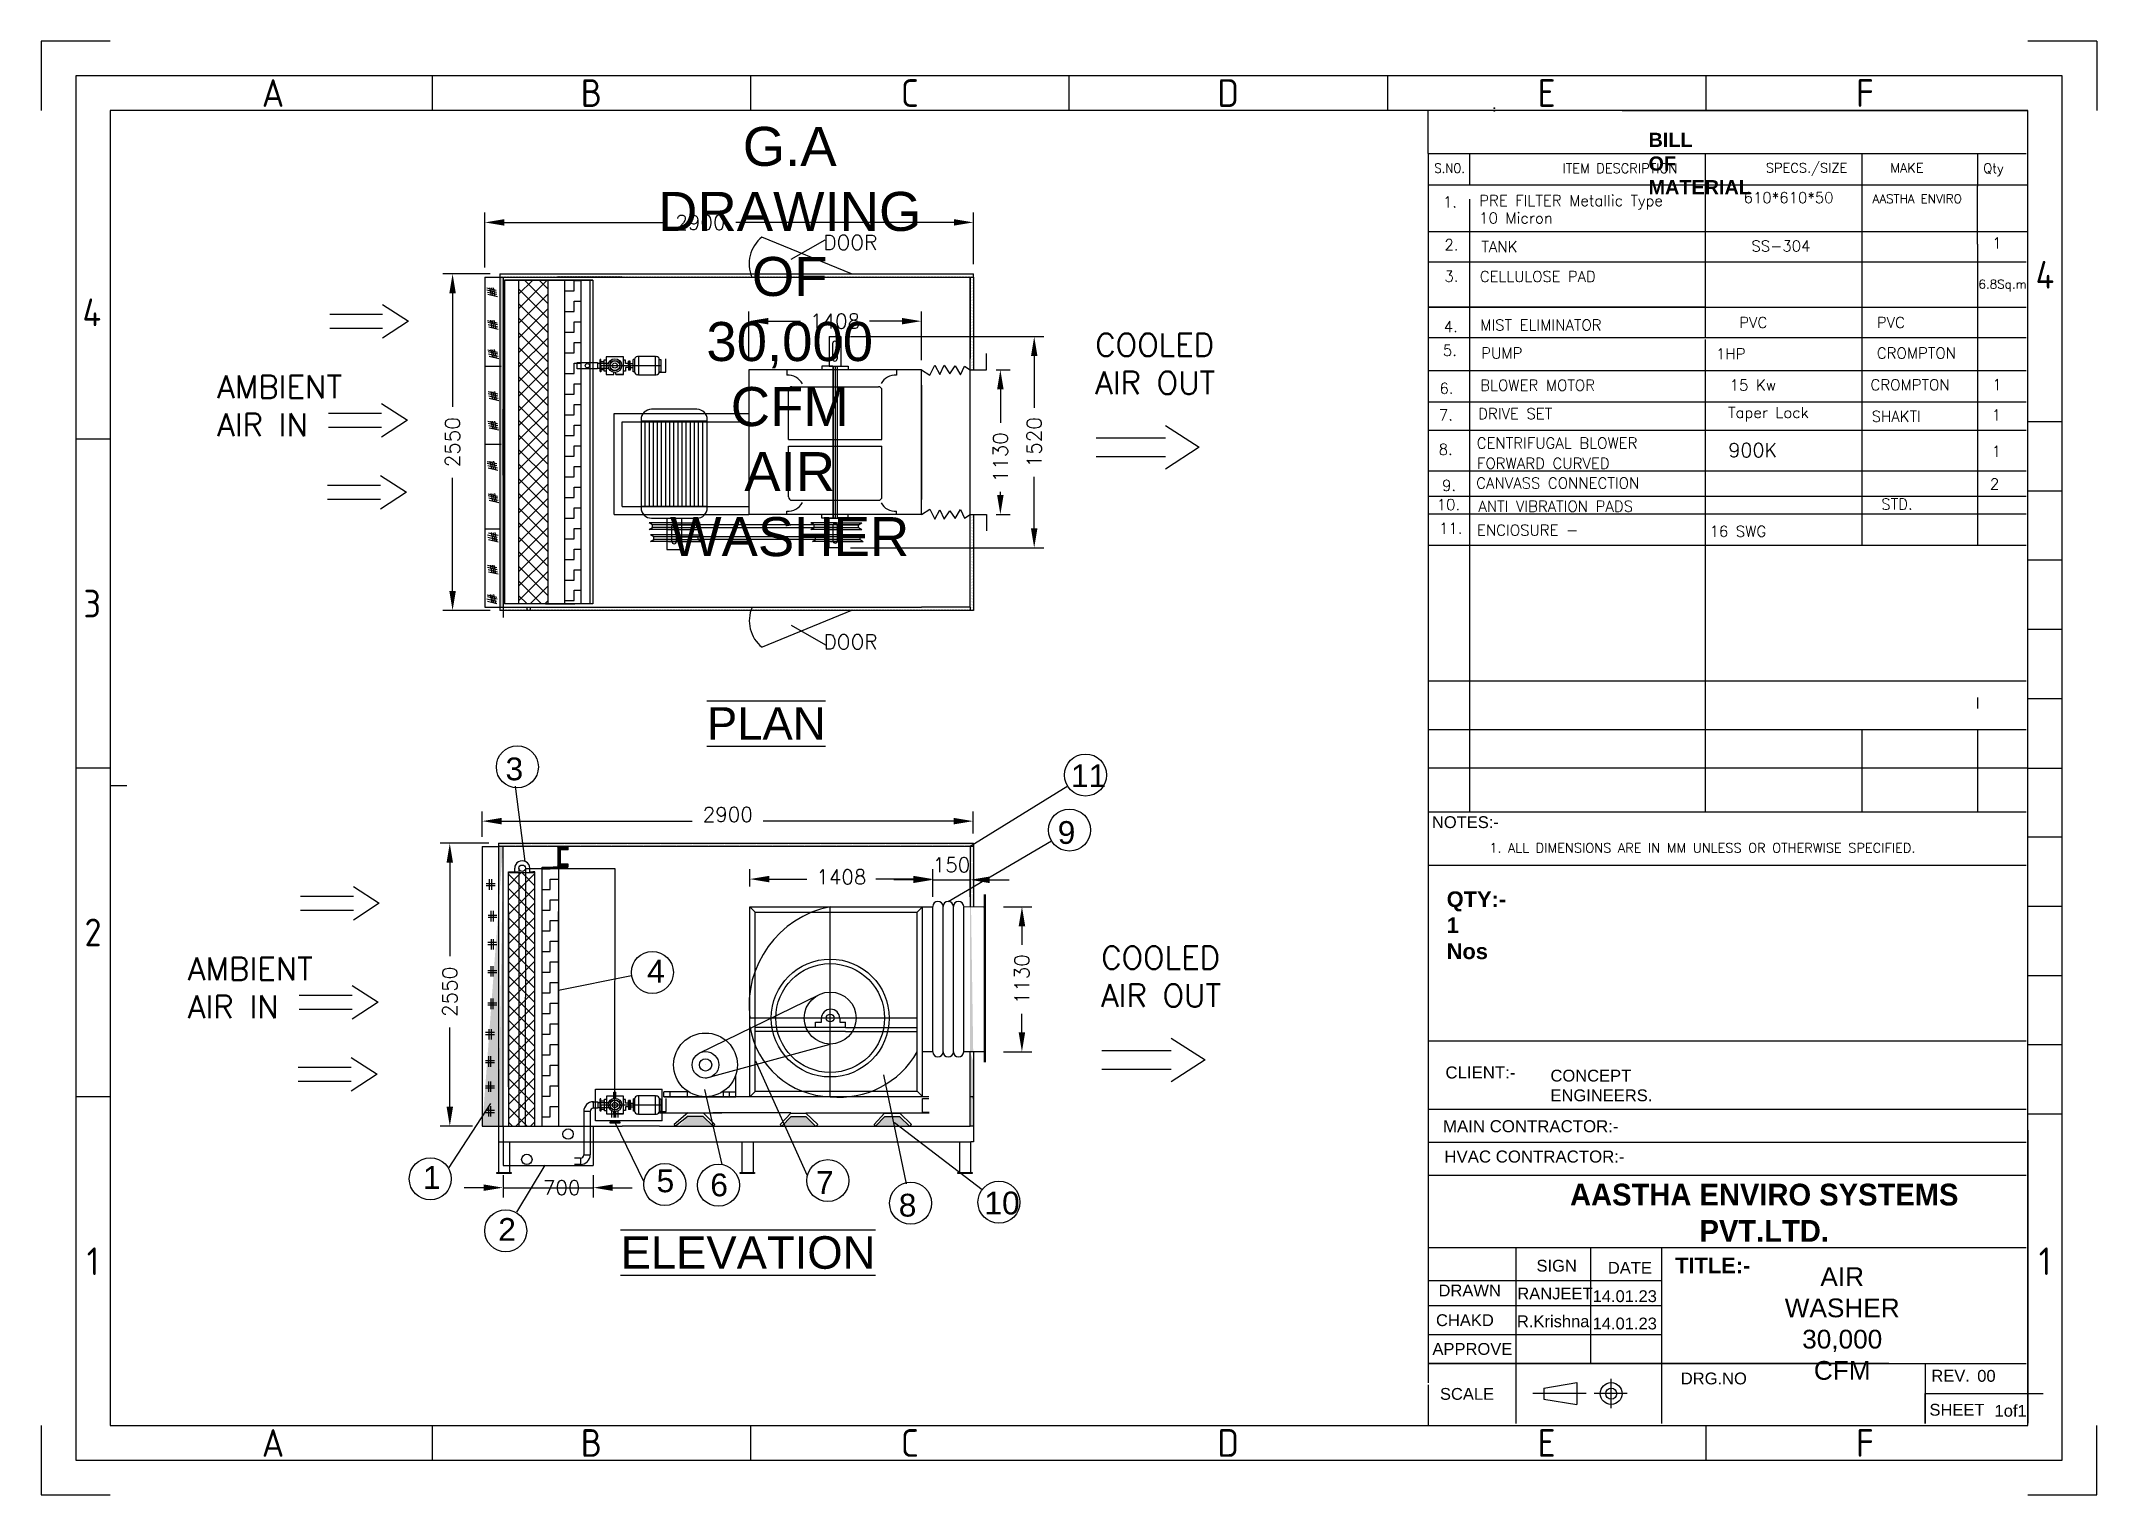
# Model space of a CAD drawing. Extents: x 17841 to 24164, y -6417 to 2983.
# Drawn here: x 17841 to 24164, y -1488 to 2983 of the extents above; entities outside this region: 2.
import ezdxf
from ezdxf.enums import TextEntityAlignment as Align

# ---------------------------------------------------------------- set-up
doc = ezdxf.new("R2010")
doc.units = 0
doc.header["$LTSCALE"] = 5
doc.header["$PDMODE"] = 3
doc.layers.get('0').update_dxf_attribs({"linetype": 'CONTINUOUS'})
doc.layers.get('DEFPOINTS').update_dxf_attribs({"linetype": 'CONTINUOUS'})
doc.layers.add('DIM', color=11, linetype='CONTINUOUS')
doc.layers.add('TEXT', color=5, linetype='CONTINUOUS')
doc.styles.add('BAUHAUS', font='')
doc.styles.add('ISOCP', font='isocp.shx')
doc.styles.add('ROMANS', font='romans.shx', dxfattribs={"width": 0.85, "height": 75})
doc.styles.get("Standard").update_dxf_attribs({"font": 'romans.shx', "height": 45})
doc.styles.get('BAUHAUS').set_extended_font_data('Bauhaus Md BT', bold=True)
doc.dimstyles.get("Standard").update_dxf_attribs({"dimscale": 30, "dimtxt": 2, "dimasz": 1, "dimexe": 0.5, "dimexo": 0.5, "dimgap": 0.2, "dimtad": 1, "dimdec": 0, "dimdsep": 46, "dimtxsty": 'Standard', "dimcen": 2.5, "dimadec": 0, "dimazin": 0, "dimtfac": 1, "dimtdec": 0, "dimtmove": 2, "dimatfit": 3, "dimfxl": 1, "dimtolj": 1, "dimtzin": 0, "dimarcsym": 0})

msp = doc.modelspace()

# ---------------------------------------------------------------- texts
at = {"color": 0, "style": 'ISOCP'}
for s, p in [('A', (18554, 2823.6)), ('B', (19533.4, 2823.6)), ('C', (20512.8, 2823.6)), ('D', (21492.2, 2823.6)), ('E', (22471.6, 2823.6)), ('F', (23451, 2823.6)), ('4', (24004.6, 2264.7)), ('4', (17996.7, 2149.1)), ('3', (17997.9, 1253.3)), ('2', (18000.4, 242)), ('1', (18000.4, -769.4)), ('1', (24004.6, -769.4)), ('A', (18554, -1328.3)), ('B', (19533.4, -1328.3)), ('C', (20512.8, -1328.3)), ('D', (21492.2, -1328.3)), ('E', (22471.6, -1328.3)), ('F', (23451, -1328.3))]:
    msp.add_text(s, height=85.2, dxfattribs=at).set_placement(p, align=Align.MIDDLE)
at = {"color": 0, "width": 0.9}
msp.add_text('S.NO.', height=29.21, dxfattribs=at).set_placement((22126.2, 2578))
at = {"color": 0}
for s, height, p in [(' ITEM DESCRIPTION', 29.213, (22500.6, 2577.5)), (' SPECS./SIZE', 29.213, (23126.1, 2578.9)), ('MAKE', 29.21, (23528.5, 2578.8)), ('Qty', 29.21, (23814.8, 2577.6)), ('1. ALL DIMENSIONS ARE IN MM UNLESS OR OTHERWISE SPECIFIED.', 29.213, (22295.2, 487.3))]:
    msp.add_text(s, height=height, dxfattribs=at).set_placement(p)
for s, insert, char_height, width, attachment_point in [('{\\fArial|b0|i0|c0|p34;\\H0.75x;G.A DRAWING OF  30,000 CFM  AIR WASHER\\H1.3333x; }', (20143.4, 2719.5), 160, 0.368, 2), ('{\\fArial|b1|i0|c0|p34;BILL OF MATERIAL}', (22785.1, 2701.3), 43.649, 0.368, 1), ('DOOR', (20246.9, 2363.8), 45, 232.878, 4), ('CELLULOSE PAD ', (22266.3, 2276), 33.264, 1297.357, 1), ('COOLED AIR OUT', (21083.2, 2084), 70, 518.635, 1), ('AMBIENT AIR IN', (18382.7, 1954.6), 70, 518.635, 1), ('900K', (23030.6, 1725.1), 43.24, 397.773, 4), ('DOOR', (20247.6, 1135.5), 45, 232.878, 4), ('{\\fArial|b0|i0|c0|p34;\\L\\OPLAN}', (20071.2, 884.6), 100, 1315.12, 5), ('{\\fArial|b0|i0|c0|p34;3}', (19269.1, 779.9), 70, 31.72, 1), ('{\\fArial|b0|i0|c0|p34;11}', (21008.5, 758.7), 70, 31.72, 1), ('{\\fArial|b0|i0|c0|p34;9}', (20967.7, 584.3), 70, 31.72, 1), ('{\\fArial|b0|i0|c0|p34;NOTES:-}', (22118.8, 599.3), 36.374, 0.368, 1), ('{\\fArial|b1|i0|c0|p34;QTY:- 1 Nos}', (22164.3, 368.1), 48.048, 0.368, 1), ('COOLED AIR OUT', (21101.4, 199.4), 70, 518.635, 1), ('AMBIENT AIR IN', (18292.5, 164.6), 70, 518.635, 1), ('{\\fArial|b0|i0|c0|p34;4}', (19704.7, 157.8), 70, 31.72, 1), ('{\\fArial|b0|i0|c0|p34;CLIENT:-}', (22160.4, -170.3), 37, 1084.966, 1), ('{\\fArial|b0|i0|c0|p34;CONCEPT ENGINEERS. }', (22483.5, -180.3), 36.374, 0.368, 1), ('{\\fArial|b0|i0|c0|p34;MAIN CONTRACTOR:- }', (22153, -335.6), 37, 1084.966, 1), ('{\\fArial|b0|i0|c0|p34;HVAC CONTRACTOR:-}', (22157.2, -428.9), 37, 761.569, 1), ('{\\fArial|b0|i0|c0|p34;1}', (19014.9, -476.8), 70, 31.72, 1), ('{\\fArial|b0|i0|c0|p34;5}', (19733.8, -487.2), 70, 31.72, 1), ('{\\fArial|b0|i0|c0|p34;6}', (19899, -499.6), 70, 31.72, 1), ('{\\fArial|b0|i0|c0|p34;7}', (20224.1, -492.3), 70, 31.72, 1), ('{\\fArial|b0|i0|c0|p34;8}', (20478.8, -562), 70, 31.72, 1), ('{\\fArial|b0|i0|c0|p34;10}', (20742.2, -555.3), 70, 31.72, 1), ('{\\fArial|b0|i0|c0|p34;2}', (19246.8, -636.6), 70, 31.72, 1), ('{\\fArial|b0|i0|c0|p34;\\L\\OELEVATION}', (20015.1, -743.2), 100, 1415.12, 5), ('{\\fArial|b1|i0|c0|p34;TITLE:-}', (22867, -758.1), 48.048, 0.368, 1), ('{\\fArial|b0|i0|c0|p34;SIGN}', (22440.5, -764.9), 36.374, 0.368, 1), ('{\\fArial|b0|i0|c0|p34;DATE}', (22660, -771.3), 36.374, 0.368, 1), ('{\\fArial|b0|i0|c0|p34;AIR WASHER\\P30,000 CFM }', (23380.9, -787.9), 57.658, 0.368, 2), ('{\\fArial|b0|i0|c0|p34;DRAWN}', (22139.1, -841.2), 36.374, 0.368, 1), ('{\\fArial|b0|i0|c0|p34;RANJEET}', (22381.5, -850.4), 36.374, 0.368, 1), ('{\\fArial|b0|i0|c0|p34;14.01.23}', (22613.1, -858.6), 36.374, 0.368, 1), ('{\\fArial|b0|i0|c0|p34;CHAKD}', (22131.4, -932.5), 36.374, 0.368, 1), ('{\\fArial|b0|i0|c0|p34;R.Krishna}', (22380.3, -935.9), 36.374, 0.368, 1), ('{\\fArial|b0|i0|c0|p34;14.01.23}', (22613.1, -942.7), 36.374, 0.368, 1), ('{\\fArial|b0|i0|c0|p34;APPROVE}', (22120.5, -1020.9), 36.374, 0.368, 1), ('{\\fArial|b0|i0|c0|p34;DRG.NO}', (22884.4, -1111.7), 36.374, 0.368, 1), ('{\\fArial|b0|i0|c0|p34;REV.}', (23655.1, -1103.2), 36.374, 0.368, 1), ('{\\fArial|b0|i0|c0|p34;  00}', (23796.3, -1103.7), 36.374, 0.368, 1), ('{\\fArial|b0|i0|c0|p34;SCALE}', (22143.5, -1159.2), 36.374, 0.368, 1), ('{\\fArial|b0|i0|c0|p34;SHEET\\Fromans|c0; }', (23649.3, -1208), 36.374, 0.368, 1), ('{\\fArial|b0|i0|c0|p34;1of1 }', (23849.5, -1211.1), 36.374, 0.368, 1)]:
    msp.add_mtext(s, dxfattribs=dict(at, insert=insert, char_height=char_height, width=width, attachment_point=attachment_point))
at = {"color": 0, "ltscale": 150, "char_height": 2.366, "width": 1642.521, "attachment_point": 1, "style": 'ROMANS'}
for insert in [(22308.8, 2778.4), (22308.8, 2770.3)]:
    msp.add_mtext('\\pt3450;ED ', dxfattribs=dict(at, insert=insert))
at = {"layer": 'DIM', "color": 0, "insert": (23141, -620.2), "char_height": 67, "width": 1462.758, "attachment_point": 5, "style": 'BAUHAUS'}
msp.add_mtext('{\\C140;AASTHA ENVIRO SYSTEMS PVT.LTD.}', dxfattribs=at)
at = {"layer": 'TEXT', "color": 0}
for s, height, p in [('1.', 33.63, (22152.5, 2471.6)), ('PRE FILTER Metallic Type ', 33.634, (22264.2, 2476.1)), ('610*610*50', 33.63, (23077.5, 2485)), ('AASTHA ENVIRO', 26.907, (23474.4, 2485)), ('10 Micron', 33.63, (22264.2, 2422.3)), ('2.', 33.63, (22157.4, 2340.1)), ('TANK', 33.63, (22270.9, 2334)), ('SS-304', 33.63, (23101.7, 2336.3)), ('1', 33.6, (23842.3, 2345.3)), ('3.', 33.63, (22157.4, 2243.1)), ('6.8Sq.m', 26.91, (23799.9, 2222.2)), ('4.', 33.63, (22155.3, 2088.2)), ('MIST ELIMINATOR', 33.634, (22267.4, 2093.2)), ('PVC', 33.63, (23064, 2101.1)), ('PVC', 33.63, (23487.4, 2101.1)), ('5.', 33.63, (22152.4, 2015.1)), ('PUMP', 33.63, (22270.5, 2006.9)), ('1HP  ', 33.63, (22992.8, 2004.6)), ('CROMPTON', 33.63, (23487.4, 2006.9)), ('6.', 33.63, (22142.1, 1898.5)), ('BLOWER MOTOR', 33.634, (22267.4, 1908.1)), ('   15 Kw ', 33.63, (22959.6, 1908.4)), ('CROMPTON', 33.63, (23467.9, 1909.3)), ('1', 33.6, (23842.3, 1909.7)), ('7.', 33.63, (22140.3, 1816.6)), ('DRIVE SET', 33.63, (22261, 1820.7)), ('Taper Lock', 33.63, (23029.8, 1824.2)), ('SHAKTI', 33.63, (23471.5, 1812.3)), ('1', 33.6, (23841.1, 1816.7)), ('8.', 33.63, (22139.6, 1710.6)), ('CENTRIFUGAL BLOWER ', 33.634, (22256.5, 1730)), ('1', 33.6, (23841.1, 1704.7)), ('FORWARD CURVED', 33.634, (22257.6, 1667.9)), ('9.', 33.63, (22149.9, 1599.9)), ('CANVASS CONNECTION', 33.634, (22255, 1607.2)), ('2', 33.6, (23835.2, 1604.2)), ('10.', 33.63, (22133.7, 1541)), ('ANTI VIBRATION PADS', 33.634, (22261.8, 1535.8)), ('STD.', 33.63, (23501.1, 1542.5)), ('11.', 33.63, (22140.8, 1467.8)), ('ENCIOSURE -', 33.634, (22257.5, 1462.4)), ('16 SWG ', 33.63, (22972.8, 1458.6))]:
    msp.add_text(s, height=height, dxfattribs=at).set_placement(p)

# ---------------------------------------------------------------- blocks, each defined once
blk = doc.blocks.new('*D22')
at = {"color": 0, "lineweight": -2, "transparency": 16777216}
for p, q in [((19221.6, 2267.1), (19076.4, 2267.1)), ((19106.4, 2207.1), (19106.4, 1858.9)), ((19106.4, 1292.1), (19106.4, 1640.3)), ((19221.9, 1232.1), (19076.4, 1232.1))]:
    blk.add_line(p, q, dxfattribs=at)
at = {"color": 0, "transparency": 16777216}
for points in [[(19096.4, 2207.1), (19116.4, 2207.1), (19106.4, 2267.1)], [(19096.4, 1292.1), (19116.4, 1292.1), (19106.4, 1232.1)]]:
    blk.add_solid(points, dxfattribs=at)
at = {"layer": 'DEFPOINTS', "color": 0, "transparency": 16777216}
for p in [(19251.6, 2267.1), (19106.4, 1232.1), (19251.9, 1232.1)]:
    blk.add_point(p, dxfattribs=at)
at = {"color": 0, "transparency": 16777216, "insert": (19106.4, 1749.6), "char_height": 45, "attachment_point": 5, "rotation": 90}
blk.add_mtext('\\A1;2550', dxfattribs=at)
blk = doc.blocks.new('*D23')
at = {"color": 0, "lineweight": -2, "transparency": 16777216}
for p, q in [((19205.6, 2287.1), (19205.6, 2455.7)), ((19265.6, 2425.7), (19759.3, 2425.7)), ((20648.4, 2425.7), (19977.9, 2425.7)), ((20708.4, 2297.1), (20708.4, 2455.7))]:
    blk.add_line(p, q, dxfattribs=at)
at = {"color": 0, "transparency": 16777216}
for points in [[(19265.6, 2435.7), (19265.6, 2415.7), (19205.6, 2425.7)], [(20648.4, 2435.7), (20648.4, 2415.7), (20708.4, 2425.7)]]:
    blk.add_solid(points, dxfattribs=at)
at = {"layer": 'DEFPOINTS', "color": 0, "transparency": 16777216}
for p in [(20708.4, 2425.7), (19205.6, 2257.1), (20708.4, 2267.1)]:
    blk.add_point(p, dxfattribs=at)
at = {"color": 0, "transparency": 16777216, "insert": (19868.6, 2425.7), "char_height": 45, "attachment_point": 5}
blk.add_mtext('\\A1;2900', dxfattribs=at)
blk = doc.blocks.new('*D24')
at = {"color": 0, "lineweight": -2, "transparency": 16777216}
for p, q in [((19197.7, 536.2), (19197.7, 614.2)), ((19257.7, 584.2), (19843.6, 584.2)), ((20648, 584.2), (20062.1, 584.2)), ((20708, 545.7), (20708, 614.2))]:
    blk.add_line(p, q, dxfattribs=at)
at = {"color": 0, "transparency": 16777216}
for points in [[(19257.7, 594.2), (19257.7, 574.2), (19197.7, 584.2)], [(20648, 594.2), (20648, 574.2), (20708, 584.2)]]:
    blk.add_solid(points, dxfattribs=at)
at = {"layer": 'DEFPOINTS', "color": 0, "transparency": 16777216}
for p in [(20708, 584.2), (19197.7, 506.2), (20708, 515.7)]:
    blk.add_point(p, dxfattribs=at)
at = {"color": 0, "transparency": 16777216, "insert": (19952.9, 604.3), "char_height": 45, "attachment_point": 5}
blk.add_mtext('\\A1;2900', dxfattribs=at)
blk = doc.blocks.new('*D25')
at = {"color": 0, "lineweight": -2, "transparency": 16777216}
for p, q in [((19217.7, 516.2), (19067.8, 516.2)), ((19097.8, 456.2), (19097.8, 168.5)), ((19097.8, -293.8), (19097.8, -50.1)), ((19167.7, -353.8), (19067.8, -353.8))]:
    blk.add_line(p, q, dxfattribs=at)
at = {"color": 0, "transparency": 16777216}
for points in [[(19087.8, 456.2), (19107.8, 456.2), (19097.8, 516.2)], [(19087.8, -293.8), (19107.8, -293.8), (19097.8, -353.8)]]:
    blk.add_solid(points, dxfattribs=at)
at = {"layer": 'DEFPOINTS', "color": 0, "transparency": 16777216}
for p in [(19247.7, 516.2), (19097.8, -353.8), (19197.7, -353.8)]:
    blk.add_point(p, dxfattribs=at)
at = {"color": 0, "transparency": 16777216, "insert": (19097.8, 59.2), "char_height": 45, "attachment_point": 5, "rotation": 90}
blk.add_mtext('\\A1;2550', dxfattribs=at)
blk = doc.blocks.new('*D26')
at = {"color": 0, "lineweight": -2, "transparency": 16777216}
for p, q in [((20778.4, 1972.1), (20821.4, 1972.1)), ((20791.4, 1912.1), (20791.4, 1809.2)), ((20791.4, 1587.2), (20791.4, 1597.1)), ((20778.4, 1527.2), (20821.4, 1527.2))]:
    blk.add_line(p, q, dxfattribs=at)
at = {"color": 0, "transparency": 16777216}
for points in [[(20781.4, 1912.1), (20801.4, 1912.1), (20791.4, 1972.1)], [(20781.4, 1587.2), (20801.4, 1587.2), (20791.4, 1527.2)]]:
    blk.add_solid(points, dxfattribs=at)
at = {"layer": 'DEFPOINTS', "color": 0, "transparency": 16777216}
for p in [(20748.4, 1972.1), (20748.4, 1527.2), (20791.4, 1527.2)]:
    blk.add_point(p, dxfattribs=at)
at = {"color": 0, "transparency": 16777216, "insert": (20791.4, 1703.2), "char_height": 45, "attachment_point": 5, "rotation": 90}
blk.add_mtext('\\A1;1130', dxfattribs=at)
blk = doc.blocks.new('*D27')
at = {"color": 0, "lineweight": -2, "transparency": 16777216}
for p, q in [((19261.6, -505), (19261.6, -573.1)), ((19538.9, -505), (19538.9, -573.1)), ((19201.6, -543.1), (19141.6, -543.1)), ((19261.6, -543.1), (19538.9, -543.1)), ((19598.9, -543.1), (19658.9, -543.1))]:
    blk.add_line(p, q, dxfattribs=at)
at = {"color": 0, "transparency": 16777216}
for points in [[(19201.6, -533.1), (19201.6, -553.1), (19261.6, -543.1)], [(19598.9, -533.1), (19598.9, -553.1), (19538.9, -543.1)]]:
    blk.add_solid(points, dxfattribs=at)
at = {"layer": 'DEFPOINTS', "color": 0, "transparency": 16777216}
for p in [(19261.6, -475), (19538.9, -475), (19538.9, -543.1)]:
    blk.add_point(p, dxfattribs=at)
at = {"color": 0, "transparency": 16777216, "insert": (19441.9, -543.1), "char_height": 45, "attachment_point": 5}
blk.add_mtext('\\A1;700', dxfattribs=at)
blk = doc.blocks.new('*D28')
at = {"color": 0, "lineweight": -2, "transparency": 16777216}
for p, q in [((20330.4, 2074.5), (20925.5, 2074.5)), ((20895.5, 2014.5), (20895.5, 1855.7)), ((20895.5, 1484.8), (20895.5, 1643.6)), ((20330.6, 1424.8), (20925.5, 1424.8))]:
    blk.add_line(p, q, dxfattribs=at)
at = {"color": 0, "transparency": 16777216}
for points in [[(20885.5, 2014.5), (20905.5, 2014.5), (20895.5, 2074.5)], [(20885.5, 1484.8), (20905.5, 1484.8), (20895.5, 1424.8)]]:
    blk.add_solid(points, dxfattribs=at)
at = {"layer": 'DEFPOINTS', "color": 0, "transparency": 16777216}
for p in [(20300.4, 2074.5), (20300.6, 1424.8), (20895.5, 1424.8)]:
    blk.add_point(p, dxfattribs=at)
at = {"color": 0, "transparency": 16777216, "insert": (20895.5, 1749.6), "char_height": 45, "attachment_point": 5, "rotation": 90}
blk.add_mtext('\\A1;1520', dxfattribs=at)
blk = doc.blocks.new('*D29')
at = {"color": 0, "lineweight": -2, "transparency": 16777216}
for p, q in [((20017.5, 2002.1), (20017.5, 2151.9)), ((20548.4, 2002.1), (20548.4, 2151.9)), ((20077.5, 2121.9), (20176.9, 2121.9)), ((20488.4, 2121.9), (20389, 2121.9))]:
    blk.add_line(p, q, dxfattribs=at)
at = {"color": 0, "transparency": 16777216}
for points in [[(20077.5, 2131.9), (20077.5, 2111.9), (20017.5, 2121.9)], [(20488.4, 2131.9), (20488.4, 2111.9), (20548.4, 2121.9)]]:
    blk.add_solid(points, dxfattribs=at)
at = {"layer": 'DEFPOINTS', "color": 0, "transparency": 16777216}
for p in [(20548.4, 2121.9), (20017.5, 1972.1), (20548.4, 1972.1)]:
    blk.add_point(p, dxfattribs=at)
at = {"color": 0, "transparency": 16777216, "insert": (20282.9, 2121.9), "char_height": 45, "attachment_point": 5}
blk.add_mtext('\\A1;1408', dxfattribs=at)
blk = doc.blocks.new('*D30')
at = {"color": 0, "lineweight": -2, "transparency": 16777216}
for p, q in [((20801.2, 321), (20887.7, 321)), ((20857.7, 261), (20857.7, 203.9)), ((20857.7, -65.3), (20857.7, -8.2)), ((20801.3, -125.3), (20887.7, -125.3))]:
    blk.add_line(p, q, dxfattribs=at)
at = {"color": 0, "transparency": 16777216}
for points in [[(20847.7, 261), (20867.7, 261), (20857.7, 321)], [(20847.7, -65.3), (20867.7, -65.3), (20857.7, -125.3)]]:
    blk.add_solid(points, dxfattribs=at)
at = {"layer": 'DEFPOINTS', "color": 0, "transparency": 16777216}
for p in [(20771.2, 321), (20771.3, -125.3), (20857.7, -125.3)]:
    blk.add_point(p, dxfattribs=at)
at = {"color": 0, "transparency": 16777216, "insert": (20857.7, 97.9), "char_height": 45, "attachment_point": 5, "rotation": 90}
blk.add_mtext('\\A1;1130', dxfattribs=at)
blk = doc.blocks.new('*D31')
at = {"color": 0, "lineweight": -2, "transparency": 16777216}
for p, q in [((20020.7, 383), (20020.7, 436)), ((20080.7, 406), (20196.1, 406)), ((20523.6, 406), (20408.2, 406)), ((20583.6, 383), (20583.6, 436))]:
    blk.add_line(p, q, dxfattribs=at)
at = {"color": 0, "transparency": 16777216}
for points in [[(20080.7, 416), (20080.7, 396), (20020.7, 406)], [(20523.6, 416), (20523.6, 396), (20583.6, 406)]]:
    blk.add_solid(points, dxfattribs=at)
at = {"layer": 'DEFPOINTS', "color": 0, "transparency": 16777216}
for p in [(20583.6, 406), (20020.7, 353), (20583.6, 353)]:
    blk.add_point(p, dxfattribs=at)
at = {"color": 0, "transparency": 16777216, "insert": (20302.2, 412.5), "char_height": 45, "attachment_point": 5}
blk.add_mtext('\\A1;1408', dxfattribs=at)
blk = doc.blocks.new('*D32')
at = {"color": 0, "lineweight": -2, "transparency": 16777216}
for p, q in [((20523.6, 403.7), (20463.6, 403.7)), ((20583.6, 351), (20583.6, 433.7)), ((20583.6, 403.7), (20698.4, 403.7)), ((20698.4, 351.3), (20698.4, 433.7)), ((20758.4, 403.7), (20818.4, 403.7))]:
    blk.add_line(p, q, dxfattribs=at)
at = {"color": 0, "transparency": 16777216}
for points in [[(20523.6, 413.7), (20523.6, 393.7), (20583.6, 403.7)], [(20758.4, 413.7), (20758.4, 393.7), (20698.4, 403.7)]]:
    blk.add_solid(points, dxfattribs=at)
at = {"layer": 'DEFPOINTS', "color": 0, "transparency": 16777216}
for p in [(20698.4, 403.7), (20583.6, 321), (20698.4, 321.3)]:
    blk.add_point(p, dxfattribs=at)
at = {"color": 0, "transparency": 16777216, "insert": (20641, 449.7), "char_height": 45, "attachment_point": 5}
blk.add_mtext('\\A1;150', dxfattribs=at)

# ---------------------------------------------------------------- dimensions: what is measured, and where the dimension line sits
at = {"color": 0}
for base, p1, p2, text, picture, middle in [((20708.4, 2425.7), (19205.6, 2257.1), (20708.4, 2267.1), '2900', '*D23', (19868.6, 2425.7)), ((20548.4, 2121.9), (20017.5, 1972.1), (20548.4, 1972.1), '1408', '*D29', (20282.9, 2121.9)), ((20708, 584.2), (19197.7, 506.2), (20708, 515.7), '2900', '*D24', (19952.9, 604.3)), ((20698.4, 403.7), (20583.6, 321), (20698.4, 321.3), '150', '*D32', (20641, 449.7)), ((20583.6, 406), (20020.7, 353), (20583.6, 353), '1408', '*D31', (20302.2, 412.5)), ((19538.9, -543.1), (19261.6, -475), (19538.9, -475), '700', '*D27', (19441.9, -543.1))]:
    dim = msp.add_linear_dim(base=base, p1=p1, p2=p2, text=text, dimstyle='Standard', override={"dimtxt": 45, "dimasz": 2, "dimexe": 1, "dimexo": 1, "dimgap": 1, "dimcen": 2}, dxfattribs=at)
    dim.commit()
    dim.dimension.update_dxf_attribs({"geometry": picture, "text_midpoint": middle, "dimtype": 160})
for base, p1, p2, text, picture, middle in [((19106.4, 1232.1), (19251.6, 2267.1), (19251.9, 1232.1), '2550', '*D22', (19106.4, 1749.6)), ((20895.5, 1424.8), (20300.4, 2074.5), (20300.6, 1424.8), '1520', '*D28', (20895.5, 1749.6)), ((20791.4, 1527.2), (20748.4, 1972.1), (20748.4, 1527.2), '1130', '*D26', (20791.4, 1703.2)), ((19097.8, -353.8), (19247.7, 516.2), (19197.7, -353.8), '2550', '*D25', (19097.8, 59.2)), ((20857.7, -125.3), (20771.2, 321), (20771.3, -125.3), '1130', '*D30', (20857.7, 97.9))]:
    dim = msp.add_linear_dim(base=base, p1=p1, p2=p2, angle=90, text=text, dimstyle='Standard', override={"dimtxt": 45, "dimasz": 2, "dimexe": 1, "dimexo": 1, "dimgap": 1, "dimcen": 2}, dxfattribs=at)
    dim.commit()
    dim.dimension.update_dxf_attribs({"geometry": picture, "text_midpoint": middle, "dimtype": 160})

# ---------------------------------------------------------------- hatches: boundary and pattern name
h = msp.add_hatch()
h.set_pattern_fill('DOTS', color=0, scale=3, style=0)
h.set_pattern_definition([(0, (-10661.94, -1087.201), (2.38125, 4.7625), [0, -4.7625])])
h.paths.add_polyline_path([(19251.9, 2257.1), (19251.9, 1242.6), (19261.9, 1242.6), (19261.9, 1445.6), (19261.9, 1648.6), (19261.9, 1851.6), (19261.9, 2054.6), (19261.9, 2257.1)])
h = msp.add_hatch()
h.set_pattern_fill('ANSI37', color=0, scale=10, style=0)
h.set_pattern_definition([(45, (-10968.167, -1087.2), (-22.45064, 22.45064), []), (135, (-10968.167, -1087.2), (-22.45064, -22.45064), [])])
h.paths.add_polyline_path([(19399.3, 2248.1), (19399.3, 1252.6), (19309.3, 1252.6), (19309.3, 2248.1)])
h = msp.add_hatch()
h.set_pattern_fill('ZIGZAG', color=0, scale=10, style=0)
h.set_pattern_definition([(0, (-10968.167, -1087.2), (31.75, 31.75), [31.75, -31.75]), (90, (-10936.417, -1087.2), (-31.75, 31.75), [31.75, -31.75])])
h.paths.add_polyline_path([(19451.6, 2248.1), (19501.6, 2248.1), (19501.6, 1252.6), (19451.6, 1252.6)])
h = msp.add_hatch()
h.set_pattern_fill('DOTS', color=0, scale=2, style=0)
h.set_pattern_definition([(0, (-10657.5144, -1087.994), (1.5875, 3.175), [0, -3.175])])
edge = h.paths.add_edge_path()
edge.add_line((19247.9, 505.9), (19247.9, -354.1))
edge.add_line((19261.6, 505.9), (19261.6, -354.1))
edge.add_line((19247.9, 505.9), (19261.6, 505.9))
edge.add_line((19197.9, -354.4), (19261.6, -354.1))
h = msp.add_hatch()
h.set_pattern_fill('DOTS', color=0, scale=2, style=0)
h.set_pattern_definition([(0, (-10967.3842, -1087.6673), (1.5875, 3.175), [0, -3.175])])
edge = h.paths.add_edge_path()
edge.add_line((20698.4, -402.6), (20698.4, 505.9))
edge.add_line((20708.3, -154.9), (20708.3, -125.3))
edge.add_line((20708.3, -125.3), (20698.3, -125.3))
edge.add_line((20708.3, -154.9), (20708.4, -354.1))
edge.add_line((20708.4, -354.1), (20698.4, -354.1))
edge.add_line((20698.4, -354.1), (20698.3, -154.9))
h = msp.add_hatch()
h.set_pattern_fill('ZIGZAG', color=0, scale=10, style=0)
h.set_pattern_definition([(0, (-11073.933, -1055.19), (31.75, 31.75), [31.75, -31.75]), (90, (-11042.183, -1055.19), (-31.75, 31.75), [31.75, -31.75])])
h.paths.add_polyline_path([(19431.8, 443), (19381.8, 443), (19381.8, -354.1), (19431.8, -354.1)])
h = msp.add_hatch()
h.set_pattern_fill('ANSI37', color=0, style=0)
h.set_pattern_definition([(45, (-5397.176, -1175.9566), (-2.24506403, 2.24506403), []), (135, (-5397.176, -1175.9566), (-2.24506403, -2.24506403), [])])
h.paths.add_polyline_path([(19429.9, 443), (19461.4, 443), (19461.4, 453.3), (19438.5, 453.3), (19438.5, 496.4), (19461.4, 496.4), (19461.4, 505.1), (19429.9, 505.1)])
h = msp.add_hatch()
h.set_pattern_fill('ANSI37', color=0, scale=10, style=0)
h.set_pattern_definition([(45, (-11034.926, -1055.19), (-22.45064, 22.45064), []), (135, (-11034.926, -1055.19), (-22.45064, -22.45064), [])])
h.paths.add_polyline_path([(19358.7, 425.9), (19278.5, 425.9), (19278.5, -354.1), (19358.7, -354.1)])
h = msp.add_hatch(color=0)
h.paths.add_polyline_path([(20481, -324), (20435.8, -324), (20407.4, -354.1), (20512, -354.1)])
h.paths.add_polyline_path([(20192.6, -324), (20147.4, -324), (20119, -354.1), (20223.6, -354.1)])
h.paths.add_polyline_path([(19876.6, -323.4), (19831.3, -323.4), (19803, -353.5), (19802.9, -354.1), (19908.2, -354.1)])

# ---------------------------------------------------------------- linework, layer by layer
at = {"color": 0}
for p, q in [((17840.7, 2983.3), (17840.7, 2770.3)), ((18053.6, 2983.3), (17840.7, 2983.3)), ((24164.3, 2983.3), (23951.4, 2983.3)), ((24164.3, 2983.3), (24164.3, 2770.3)), ((19043.7, 2876.8), (19043.7, 2770.3)), ((20023.1, 2876.8), (20023.1, 2770.3)), ((21002.5, 2770.3), (21002.5, 2876.8)), ((21981.9, 2876.8), (21981.9, 2770.3)), ((22961.3, 2876.8), (22961.3, 2770.3)), ((22107.3, 2637.8), (22107.3, 2770.3)), ((22107.3, 2637.8), (23946.7, 2637.8)), ((22107.3, 2637.8), (22107.3, 2541)), ((22234.2, 2637.8), (22234.2, 2541)), ((22959.6, 2637.8), (22959.6, 2541)), ((23441.4, 2637.8), (23441.4, 2541)), ((23797, 2637.8), (23797, 2541)), ((22107.3, 2541), (23946.7, 2541)), ((22107.3, 2541), (23946.7, 2541)), ((22107.3, 2541), (23946.7, 2541)), ((22107.3, 2541), (22107.3, -953.9)), ((22107.3, 2541), (23951.4, 2541)), ((22959.6, 2541), (22959.6, 2304.1)), ((23441.4, 2541), (23441.4, 1433)), ((23797, 2541), (23797, 2536.9)), ((23797, 2358.3), (23797, 2536.9)), ((22234.2, 2497.6), (22234.2, 613.1)), ((20333.1, 2267.1), (20058, 2380.5)), ((20147.5, 2312.5), (20252.6, 2372.5)), ((23951.4, 2397), (22107.3, 2397)), ((23797, 2358.3), (23797.3, 1870.9)), ((22107.3, 2304.1), (23946.7, 2304.1)), ((22959.6, 2304.1), (22959.6, 2071.3)), ((19205.6, 2257.1), (19205.6, 1242.6)), ((19205.6, 2257.1), (19251.6, 2257.1)), ((19241.3, 2257.1), (19677.9, 2257.1)), ((19251.6, 2267.1), (19251.6, 1242.6)), ((19251.6, 2267.1), (20708.4, 2267.1)), ((19251.6, 2257.6), (19251.6, 1242.6)), ((19251.9, 2257.6), (19251.9, 1242.6)), ((19252.3, 2260.4), (19252.3, 2260.4)), ((19254.7, 2265.1), (19254.7, 2265.1)), ((19257.1, 2260.4), (19257.1, 2260.4)), ((19259.5, 2265.1), (19259.5, 2265.1)), ((19260.9, 2260.4), (19260.9, 2260.4)), ((19261.9, 2257.6), (19261.9, 2054.6)), ((19263.3, 2265.1), (19263.3, 2265.1)), ((19265.7, 2260.4), (19265.7, 2260.4)), ((19266.4, 2248.1), (19266.4, 1252.1)), ((19266.4, 2248.1), (19538.1, 2248.1)), ((19538.1, 2248.1), (19266.4, 2248.1)), ((19268.1, 2265.1), (19268.1, 2265.1)), ((19270.5, 2260.4), (19270.5, 2260.4)), ((19272.8, 2265.1), (19272.8, 2265.1)), ((19275.2, 2260.4), (19275.2, 2260.4)), ((19277.6, 2265.1), (19277.6, 2265.1)), ((19279.2, 2260.4), (19279.2, 2260.4)), ((19281.5, 2265.1), (19281.5, 2265.1)), ((19283.9, 2260.4), (19283.9, 2260.4)), ((19286.3, 2265.1), (19286.3, 2265.1)), ((19288.7, 2260.4), (19288.7, 2260.4)), ((19291.1, 2265.1), (19291.1, 2265.1)), ((19293.4, 2260.4), (19293.4, 2260.4)), ((19295.8, 2265.1), (19295.8, 2265.1)), ((19297.6, 2260.4), (19297.6, 2260.4)), ((19300, 2265.1), (19300, 2265.1)), ((19302.4, 2260.4), (19302.4, 2260.4)), ((19304.8, 2265.1), (19304.8, 2265.1)), ((19307.2, 2260.4), (19307.2, 2260.4)), ((19309.3, 2248.1), (19309.3, 1252.6)), ((19309.3, 2248.1), (19399.3, 2248.1)), ((19309.5, 2265.1), (19309.5, 2265.1)), ((19311.9, 2260.4), (19311.9, 2260.4)), ((19314.3, 2265.1), (19314.3, 2265.1)), ((19316.4, 2260.4), (19316.4, 2260.4)), ((19318.8, 2265.1), (19318.8, 2265.1)), ((19321.1, 2260.4), (19321.1, 2260.4)), ((19323.5, 2265.1), (19323.5, 2265.1)), ((19325.9, 2260.4), (19325.9, 2260.4)), ((19328.3, 2265.1), (19328.3, 2265.1)), ((19330.7, 2260.4), (19330.7, 2260.4)), ((19333, 2265.1), (19333, 2265.1)), ((19335.4, 2260.4), (19335.4, 2260.4)), ((19337.8, 2265.1), (19337.8, 2265.1)), ((19340.2, 2260.4), (19340.2, 2260.4)), ((19342.6, 2265.1), (19342.6, 2265.1)), ((19345, 2260.4), (19345, 2260.4)), ((19347.3, 2265.1), (19347.3, 2265.1)), ((19349.7, 2260.4), (19349.7, 2260.4)), ((19352.1, 2265.1), (19352.1, 2265.1)), ((19354.5, 2260.4), (19354.5, 2260.4)), ((19356.9, 2265.1), (19356.9, 2265.1)), ((19359.2, 2260.4), (19359.2, 2260.4)), ((19361.6, 2265.1), (19361.6, 2265.1)), ((19364, 2260.4), (19364, 2260.4)), ((19366.4, 2265.1), (19366.4, 2265.1)), ((19368.8, 2260.4), (19368.8, 2260.4)), ((19371.1, 2265.1), (19371.1, 2265.1)), ((19373.5, 2260.4), (19373.5, 2260.4)), ((19375.9, 2265.1), (19375.9, 2265.1)), ((19378.3, 2260.4), (19378.3, 2260.4)), ((19380.7, 2265.1), (19380.7, 2265.1)), ((19383.1, 2260.4), (19383.1, 2260.4)), ((19385.4, 2265.1), (19385.4, 2265.1)), ((19387.8, 2260.4), (19387.8, 2260.4)), ((19390.2, 2265.1), (19390.2, 2265.1)), ((19392.6, 2260.4), (19392.6, 2260.4)), ((19395, 2265.1), (19395, 2265.1)), ((19397.3, 2260.4), (19397.3, 2260.4)), ((19399.3, 2248.1), (19399.3, 1252.6)), ((19399.7, 2265.1), (19399.7, 2265.1)), ((19402.1, 2260.4), (19402.1, 2260.4)), ((19404.5, 2265.1), (19404.5, 2265.1)), ((19406.9, 2260.4), (19406.9, 2260.4)), ((19409.2, 2265.1), (19409.2, 2265.1)), ((19411.6, 2260.4), (19411.6, 2260.4)), ((19414, 2265.1), (19414, 2265.1)), ((19416.4, 2260.4), (19416.4, 2260.4)), ((19418.8, 2265.1), (19418.8, 2265.1)), ((19421.2, 2260.4), (19421.2, 2260.4)), ((19423.5, 2265.1), (19423.5, 2265.1)), ((19425.9, 2260.4), (19425.9, 2260.4)), ((19428.3, 2265.1), (19428.3, 2265.1)), ((19628.4, 2257.1), (19428.4, 2257.1)), ((19430.7, 2260.4), (19430.7, 2260.4)), ((19433.1, 2265.1), (19433.1, 2265.1)), ((19435.4, 2260.4), (19435.4, 2260.4)), ((19437.8, 2265.1), (19437.8, 2265.1)), ((19440.2, 2260.4), (19440.2, 2260.4)), ((19442.6, 2265.1), (19442.6, 2265.1)), ((19445, 2260.4), (19445, 2260.4)), ((19447.3, 2265.1), (19447.3, 2265.1)), ((19449.7, 2260.4), (19449.7, 2260.4)), ((19451.6, 1252.6), (19451.6, 2248.1)), ((19451.6, 2248.1), (19501.6, 2248.1)), ((19452.1, 2265.1), (19452.1, 2265.1)), ((19454.5, 2260.4), (19454.5, 2260.4)), ((19456.9, 2265.1), (19456.9, 2265.1)), ((19459.3, 2260.4), (19459.3, 2260.4)), ((19461.6, 2265.1), (19461.6, 2265.1)), ((19464, 2260.4), (19464, 2260.4)), ((19466.4, 2265.1), (19466.4, 2265.1)), ((19468.8, 2260.4), (19468.8, 2260.4)), ((19471.2, 2265.1), (19471.2, 2265.1)), ((19473.5, 2260.4), (19473.5, 2260.4)), ((19475.9, 2265.1), (19475.9, 2265.1)), ((19478.3, 2260.4), (19478.3, 2260.4)), ((19480.7, 2265.1), (19480.7, 2265.1)), ((19483.1, 2260.4), (19483.1, 2260.4)), ((19485.4, 2265.1), (19485.4, 2265.1)), ((19487.8, 2260.4), (19487.8, 2260.4)), ((19490.2, 2265.1), (19490.2, 2265.1)), ((19492.6, 2260.4), (19492.6, 2260.4)), ((19495, 2265.1), (19495, 2265.1)), ((19497.4, 2260.4), (19497.4, 2260.4)), ((19499.7, 2265.1), (19499.7, 2265.1)), ((19501.6, 1252.6), (19501.6, 2248.1)), ((19502.1, 2260.4), (19502.1, 2260.4)), ((19504.5, 2265.1), (19504.5, 2265.1)), ((19506.9, 2260.4), (19506.9, 2260.4)), ((19509.3, 2265.1), (19509.3, 2265.1)), ((19511.6, 2260.4), (19511.6, 2260.4)), ((19514, 2265.1), (19514, 2265.1)), ((19516.4, 2260.4), (19516.4, 2260.4)), ((19518.8, 2265.1), (19518.8, 2265.1)), ((19521.2, 2260.4), (19521.2, 2260.4)), ((19523.5, 2265.1), (19523.5, 2265.1)), ((19525.9, 2260.4), (19525.9, 2260.4)), ((19528.1, 2248.1), (19528.1, 1252.6)), ((19528.3, 2265.1), (19528.3, 2265.1)), ((19530.7, 2260.4), (19530.7, 2260.4)), ((19533.1, 2265.1), (19533.1, 2265.1)), ((19535.5, 2260.4), (19535.5, 2260.4)), ((19537.8, 2265.1), (19537.8, 2265.1)), ((19538.1, 2248.1), (19538.1, 1252.6)), ((19540.2, 2260.4), (19540.2, 2260.4)), ((19542.6, 2265.1), (19542.6, 2265.1)), ((19545, 2260.4), (19545, 2260.4)), ((19547.4, 2265.1), (19547.4, 2265.1)), ((19549.7, 2260.4), (19549.7, 2260.4)), ((19552.1, 2265.1), (19552.1, 2265.1)), ((19554.5, 2260.4), (19554.5, 2260.4)), ((19556.9, 2265.1), (19556.9, 2265.1)), ((19559.3, 2260.4), (19559.3, 2260.4)), ((19561.6, 2265.1), (19561.6, 2265.1)), ((19564, 2260.4), (19564, 2260.4)), ((19566.4, 2265.1), (19566.4, 2265.1)), ((19568.8, 2260.4), (19568.8, 2260.4)), ((19571.2, 2265.1), (19571.2, 2265.1)), ((19573.6, 2260.4), (19573.6, 2260.4)), ((19575.9, 2265.1), (19575.9, 2265.1)), ((19578.3, 2260.4), (19578.3, 2260.4)), ((19580.7, 2265.1), (19580.7, 2265.1)), ((19583.1, 2260.4), (19583.1, 2260.4)), ((19585.5, 2265.1), (19585.5, 2265.1)), ((19587.8, 2260.4), (19587.8, 2260.4)), ((19590.2, 2265.1), (19590.2, 2265.1)), ((19592.6, 2260.4), (19592.6, 2260.4)), ((19595, 2265.1), (19595, 2265.1)), ((19597.4, 2260.4), (19597.4, 2260.4)), ((19599.7, 2265.1), (19599.7, 2265.1)), ((19602.1, 2260.4), (19602.1, 2260.4)), ((19604.5, 2265.1), (19604.5, 2265.1)), ((19606.9, 2260.4), (19606.9, 2260.4)), ((19609.3, 2265.1), (19609.3, 2265.1)), ((19611.7, 2260.4), (19611.7, 2260.4)), ((19614, 2265.1), (19614, 2265.1)), ((19616.4, 2260.4), (19616.4, 2260.4)), ((19618.8, 2265.1), (19618.8, 2265.1)), ((19621.2, 2260.4), (19621.2, 2260.4)), ((19623.6, 2265.1), (19623.6, 2265.1)), ((19625.9, 2260.4), (19625.9, 2260.4)), ((19628.3, 2265.1), (19628.3, 2265.1)), ((19630.7, 2260.4), (19630.7, 2260.4)), ((19633.1, 2265.1), (19633.1, 2265.1)), ((19635.5, 2260.4), (19635.5, 2260.4)), ((19637.8, 2265.1), (19637.8, 2265.1)), ((19640.2, 2260.4), (19640.2, 2260.4)), ((19642.6, 2265.1), (19642.6, 2265.1)), ((19645, 2260.4), (19645, 2260.4)), ((19647.4, 2265.1), (19647.4, 2265.1)), ((19649.8, 2260.4), (19649.8, 2260.4)), ((19652.1, 2265.1), (19652.1, 2265.1)), ((19654.5, 2260.4), (19654.5, 2260.4)), ((19656.9, 2265.1), (19656.9, 2265.1)), ((19659.3, 2260.4), (19659.3, 2260.4)), ((19661.7, 2265.1), (19661.7, 2265.1)), ((19664, 2260.4), (19664, 2260.4)), ((19666.4, 2265.1), (19666.4, 2265.1)), ((19668.8, 2260.4), (19668.8, 2260.4)), ((19671.2, 2265.1), (19671.2, 2265.1)), ((19673.6, 2260.4), (19673.6, 2260.4)), ((19675.9, 2265.1), (19675.9, 2265.1)), ((19677.9, 2257.1), (20698.4, 2257.1)), ((19678.3, 2260.4), (19678.3, 2260.4)), ((19680.7, 2265.1), (19680.7, 2265.1)), ((19683.1, 2260.4), (19683.1, 2260.4)), ((19685.5, 2265.1), (19685.5, 2265.1)), ((19687.9, 2260.4), (19687.9, 2260.4)), ((19690.2, 2265.1), (19690.2, 2265.1)), ((19692.6, 2260.4), (19692.6, 2260.4)), ((19695, 2265.1), (19695, 2265.1)), ((19697.4, 2260.4), (19697.4, 2260.4)), ((19699.8, 2265.1), (19699.8, 2265.1)), ((19702.1, 2260.4), (19702.1, 2260.4)), ((19704.5, 2265.1), (19704.5, 2265.1)), ((19706.9, 2260.4), (19706.9, 2260.4)), ((19709.3, 2265.1), (19709.3, 2265.1)), ((19711.7, 2260.4), (19711.7, 2260.4)), ((19714, 2265.1), (19714, 2265.1)), ((19716.4, 2260.4), (19716.4, 2260.4)), ((19718.8, 2265.1), (19718.8, 2265.1)), ((19721.2, 2260.4), (19721.2, 2260.4)), ((19723.6, 2265.1), (19723.6, 2265.1)), ((19726, 2260.4), (19726, 2260.4)), ((19728.3, 2265.1), (19728.3, 2265.1)), ((19730.7, 2260.4), (19730.7, 2260.4)), ((19733.1, 2265.1), (19733.1, 2265.1)), ((19735.5, 2260.4), (19735.5, 2260.4)), ((19737.9, 2265.1), (19737.9, 2265.1)), ((19740.2, 2260.4), (19740.2, 2260.4)), ((19742.6, 2265.1), (19742.6, 2265.1)), ((19745, 2260.4), (19745, 2260.4)), ((19747.4, 2265.1), (19747.4, 2265.1)), ((19749.8, 2260.4), (19749.8, 2260.4)), ((19752.1, 2265.1), (19752.1, 2265.1)), ((19754.5, 2260.4), (19754.5, 2260.4)), ((19756.9, 2265.1), (19756.9, 2265.1)), ((19759.3, 2260.4), (19759.3, 2260.4)), ((19761.7, 2265.1), (19761.7, 2265.1)), ((19764.1, 2260.4), (19764.1, 2260.4)), ((19766.4, 2265.1), (19766.4, 2265.1)), ((19768.8, 2260.4), (19768.8, 2260.4)), ((19771.2, 2265.1), (19771.2, 2265.1)), ((19773.6, 2260.4), (19773.6, 2260.4)), ((19776, 2265.1), (19776, 2265.1)), ((19778.3, 2260.4), (19778.3, 2260.4)), ((19780.7, 2265.1), (19780.7, 2265.1)), ((19783.1, 2260.4), (19783.1, 2260.4)), ((19785.5, 2265.1), (19785.5, 2265.1)), ((19787.9, 2260.4), (19787.9, 2260.4)), ((19790.2, 2265.1), (19790.2, 2265.1)), ((19792.6, 2260.4), (19792.6, 2260.4)), ((19795, 2265.1), (19795, 2265.1)), ((19797.4, 2260.4), (19797.4, 2260.4)), ((19799.8, 2265.1), (19799.8, 2265.1)), ((19802.2, 2260.4), (19802.2, 2260.4)), ((19804.5, 2265.1), (19804.5, 2265.1)), ((19806.9, 2260.4), (19806.9, 2260.4)), ((19809.3, 2265.1), (19809.3, 2265.1)), ((19811.7, 2260.4), (19811.7, 2260.4)), ((19814.1, 2265.1), (19814.1, 2265.1)), ((19816.4, 2260.4), (19816.4, 2260.4)), ((19818.8, 2265.1), (19818.8, 2265.1)), ((19821.2, 2260.4), (19821.2, 2260.4)), ((19823.6, 2265.1), (19823.6, 2265.1)), ((19826, 2260.4), (19826, 2260.4)), ((19828.3, 2265.1), (19828.3, 2265.1)), ((19830.7, 2260.4), (19830.7, 2260.4)), ((19833.1, 2265.1), (19833.1, 2265.1)), ((19835.5, 2260.4), (19835.5, 2260.4)), ((19837.9, 2265.1), (19837.9, 2265.1)), ((19840.3, 2260.4), (19840.3, 2260.4)), ((19842.6, 2265.1), (19842.6, 2265.1)), ((19845, 2260.4), (19845, 2260.4)), ((19847.4, 2265.1), (19847.4, 2265.1)), ((19849.8, 2260.4), (19849.8, 2260.4)), ((19852.2, 2265.1), (19852.2, 2265.1)), ((19854.5, 2260.4), (19854.5, 2260.4)), ((19856.9, 2265.1), (19856.9, 2265.1)), ((19859.3, 2260.4), (19859.3, 2260.4)), ((19861.7, 2265.1), (19861.7, 2265.1)), ((19864.1, 2260.4), (19864.1, 2260.4)), ((19866.4, 2265.1), (19866.4, 2265.1)), ((19868.8, 2260.4), (19868.8, 2260.4)), ((19871.2, 2265.1), (19871.2, 2265.1)), ((19873.6, 2260.4), (19873.6, 2260.4)), ((19876, 2265.1), (19876, 2265.1)), ((19878.4, 2260.4), (19878.4, 2260.4)), ((19880.7, 2265.1), (19880.7, 2265.1)), ((19883.1, 2260.4), (19883.1, 2260.4)), ((19885.5, 2265.1), (19885.5, 2265.1)), ((19887.9, 2260.4), (19887.9, 2260.4)), ((19890.3, 2265.1), (19890.3, 2265.1)), ((19892.6, 2260.4), (19892.6, 2260.4)), ((19895, 2265.1), (19895, 2265.1)), ((19897.4, 2260.4), (19897.4, 2260.4)), ((19899.8, 2265.1), (19899.8, 2265.1)), ((19902.2, 2260.4), (19902.2, 2260.4)), ((19904.5, 2265.1), (19904.5, 2265.1)), ((19906.9, 2260.4), (19906.9, 2260.4)), ((19909.3, 2265.1), (19909.3, 2265.1)), ((19911.7, 2260.4), (19911.7, 2260.4)), ((19914.1, 2265.1), (19914.1, 2265.1)), ((19916.5, 2260.4), (19916.5, 2260.4)), ((19918.8, 2265.1), (19918.8, 2265.1)), ((19921.2, 2260.4), (19921.2, 2260.4)), ((19923.6, 2265.1), (19923.6, 2265.1)), ((19926, 2260.4), (19926, 2260.4)), ((19928.4, 2265.1), (19928.4, 2265.1)), ((19930.7, 2260.4), (19930.7, 2260.4)), ((19933.1, 2265.1), (19933.1, 2265.1)), ((19935.5, 2260.4), (19935.5, 2260.4)), ((19937.9, 2265.1), (19937.9, 2265.1)), ((19940.3, 2260.4), (19940.3, 2260.4)), ((19942.6, 2265.1), (19942.6, 2265.1)), ((19945, 2260.4), (19945, 2260.4)), ((19947.4, 2265.1), (19947.4, 2265.1)), ((19949.8, 2260.4), (19949.8, 2260.4)), ((19952.2, 2265.1), (19952.2, 2265.1)), ((19954.6, 2260.4), (19954.6, 2260.4)), ((19956.9, 2265.1), (19956.9, 2265.1)), ((19959.3, 2260.4), (19959.3, 2260.4)), ((19961.7, 2265.1), (19961.7, 2265.1)), ((19964.1, 2260.4), (19964.1, 2260.4)), ((19966.5, 2265.1), (19966.5, 2265.1)), ((19968.8, 2260.4), (19968.8, 2260.4)), ((19971.2, 2265.1), (19971.2, 2265.1)), ((19973.6, 2260.4), (19973.6, 2260.4)), ((19976, 2265.1), (19976, 2265.1)), ((19978.4, 2260.4), (19978.4, 2260.4)), ((19980.7, 2265.1), (19980.7, 2265.1)), ((19983.1, 2260.4), (19983.1, 2260.4)), ((19985.5, 2265.1), (19985.5, 2265.1)), ((19987.9, 2260.4), (19987.9, 2260.4)), ((19990.3, 2265.1), (19990.3, 2265.1)), ((19992.7, 2260.4), (19992.7, 2260.4)), ((19995, 2265.1), (19995, 2265.1)), ((19997.4, 2260.4), (19997.4, 2260.4)), ((19999.8, 2265.1), (19999.8, 2265.1)), ((20002.2, 2260.4), (20002.2, 2260.4)), ((20004.6, 2265.1), (20004.6, 2265.1)), ((20006.9, 2260.4), (20006.9, 2260.4)), ((20009.3, 2265.1), (20009.3, 2265.1)), ((20011.7, 2260.4), (20011.7, 2260.4)), ((20014.1, 2265.1), (20014.1, 2265.1)), ((20016.5, 2260.4), (20016.5, 2260.4)), ((20018.8, 2265.1), (20018.8, 2265.1)), ((20021.2, 2260.4), (20021.2, 2260.4)), ((20023.6, 2265.1), (20023.6, 2265.1)), ((20026, 2260.4), (20026, 2260.4)), ((20028.4, 2265.1), (20028.4, 2265.1)), ((20030.8, 2260.4), (20030.8, 2260.4)), ((20033.1, 2265.1), (20033.1, 2265.1)), ((20035.5, 2260.4), (20035.5, 2260.4)), ((20037.9, 2265.1), (20037.9, 2265.1)), ((20040.3, 2260.4), (20040.3, 2260.4)), ((20042.7, 2265.1), (20042.7, 2265.1)), ((20045, 2260.4), (20045, 2260.4)), ((20047.4, 2265.1), (20047.4, 2265.1)), ((20049.8, 2260.4), (20049.8, 2260.4)), ((20052.2, 2265.1), (20052.2, 2265.1)), ((20054.6, 2260.4), (20054.6, 2260.4)), ((20056.9, 2265.1), (20056.9, 2265.1)), ((20059.3, 2260.4), (20059.3, 2260.4)), ((20061.7, 2265.1), (20061.7, 2265.1)), ((20064.1, 2260.4), (20064.1, 2260.4)), ((20066.5, 2265.1), (20066.5, 2265.1)), ((20068.9, 2260.4), (20068.9, 2260.4)), ((20071.2, 2265.1), (20071.2, 2265.1)), ((20073.6, 2260.4), (20073.6, 2260.4)), ((20076, 2265.1), (20076, 2265.1)), ((20078.4, 2260.4), (20078.4, 2260.4)), ((20080.8, 2265.1), (20080.8, 2265.1)), ((20083.1, 2260.4), (20083.1, 2260.4)), ((20085.5, 2265.1), (20085.5, 2265.1)), ((20087.9, 2260.4), (20087.9, 2260.4)), ((20090.3, 2265.1), (20090.3, 2265.1)), ((20092.7, 2260.4), (20092.7, 2260.4)), ((20095, 2265.1), (20095, 2265.1)), ((20097.4, 2260.4), (20097.4, 2260.4)), ((20099.8, 2265.1), (20099.8, 2265.1)), ((20102.2, 2260.4), (20102.2, 2260.4)), ((20104.6, 2265.1), (20104.6, 2265.1)), ((20107, 2260.4), (20107, 2260.4)), ((20109.3, 2265.1), (20109.3, 2265.1)), ((20111.7, 2260.4), (20111.7, 2260.4)), ((20114.1, 2265.1), (20114.1, 2265.1)), ((20116.5, 2260.4), (20116.5, 2260.4)), ((20118.9, 2265.1), (20118.9, 2265.1)), ((20121.2, 2260.4), (20121.2, 2260.4)), ((20123.6, 2265.1), (20123.6, 2265.1)), ((20126, 2260.4), (20126, 2260.4)), ((20128.4, 2265.1), (20128.4, 2265.1)), ((20130.8, 2260.4), (20130.8, 2260.4)), ((20133.1, 2265.1), (20133.1, 2265.1)), ((20135.5, 2260.4), (20135.5, 2260.4)), ((20137.9, 2265.1), (20137.9, 2265.1)), ((20140.3, 2260.4), (20140.3, 2260.4)), ((20142.7, 2265.1), (20142.7, 2265.1)), ((20145.1, 2260.4), (20145.1, 2260.4)), ((20147.4, 2265.1), (20147.4, 2265.1)), ((20149.8, 2260.4), (20149.8, 2260.4)), ((20152.2, 2265.1), (20152.2, 2265.1)), ((20154.6, 2260.4), (20154.6, 2260.4)), ((20157, 2265.1), (20157, 2265.1)), ((20159.3, 2260.4), (20159.3, 2260.4)), ((20161.7, 2265.1), (20161.7, 2265.1)), ((20164.1, 2260.4), (20164.1, 2260.4)), ((20166.5, 2265.1), (20166.5, 2265.1)), ((20168.9, 2260.4), (20168.9, 2260.4)), ((20171.2, 2265.1), (20171.2, 2265.1)), ((20173.6, 2260.4), (20173.6, 2260.4)), ((20176, 2265.1), (20176, 2265.1)), ((20178.4, 2260.4), (20178.4, 2260.4)), ((20180.8, 2265.1), (20180.8, 2265.1)), ((20183.2, 2260.4), (20183.2, 2260.4)), ((20185.5, 2265.1), (20185.5, 2265.1)), ((20187.9, 2260.4), (20187.9, 2260.4)), ((20190.3, 2265.1), (20190.3, 2265.1)), ((20192.7, 2260.4), (20192.7, 2260.4)), ((20195.1, 2265.1), (20195.1, 2265.1)), ((20197.4, 2260.4), (20197.4, 2260.4)), ((20199.8, 2265.1), (20199.8, 2265.1)), ((20202.2, 2260.4), (20202.2, 2260.4)), ((20204.6, 2265.1), (20204.6, 2265.1)), ((20207, 2260.4), (20207, 2260.4)), ((20209.3, 2265.1), (20209.3, 2265.1)), ((20211.7, 2260.4), (20211.7, 2260.4)), ((20214.1, 2265.1), (20214.1, 2265.1)), ((20216.5, 2260.4), (20216.5, 2260.4)), ((20218.9, 2265.1), (20218.9, 2265.1)), ((20221.3, 2260.4), (20221.3, 2260.4)), ((20223.6, 2265.1), (20223.6, 2265.1)), ((20226, 2260.4), (20226, 2260.4)), ((20228.4, 2265.1), (20228.4, 2265.1)), ((20230.8, 2260.4), (20230.8, 2260.4)), ((20233.2, 2265.1), (20233.2, 2265.1)), ((20235.5, 2260.4), (20235.5, 2260.4)), ((20237.9, 2265.1), (20237.9, 2265.1)), ((20240.3, 2260.4), (20240.3, 2260.4)), ((20242.7, 2265.1), (20242.7, 2265.1)), ((20245.1, 2260.4), (20245.1, 2260.4)), ((20247.4, 2265.1), (20247.4, 2265.1)), ((20249.8, 2260.4), (20249.8, 2260.4)), ((20252.2, 2265.1), (20252.2, 2265.1)), ((20254.6, 2260.4), (20254.6, 2260.4)), ((20257, 2265.1), (20257, 2265.1)), ((20259.4, 2260.4), (20259.4, 2260.4)), ((20261.7, 2265.1), (20261.7, 2265.1)), ((20264.1, 2260.4), (20264.1, 2260.4)), ((20266.5, 2265.1), (20266.5, 2265.1)), ((20268.9, 2260.4), (20268.9, 2260.4)), ((20271.3, 2265.1), (20271.3, 2265.1)), ((20273.6, 2260.4), (20273.6, 2260.4)), ((20276, 2265.1), (20276, 2265.1)), ((20278.4, 2260.4), (20278.4, 2260.4)), ((20280.8, 2265.1), (20280.8, 2265.1)), ((20283.2, 2260.4), (20283.2, 2260.4)), ((20285.5, 2265.1), (20285.5, 2265.1)), ((20287.9, 2260.4), (20287.9, 2260.4)), ((20290.3, 2265.1), (20290.3, 2265.1)), ((20292.7, 2260.4), (20292.7, 2260.4)), ((20295.1, 2265.1), (20295.1, 2265.1)), ((20297.5, 2260.4), (20297.5, 2260.4)), ((20299.8, 2265.1), (20299.8, 2265.1)), ((20302.2, 2260.4), (20302.2, 2260.4)), ((20304.6, 2265.1), (20304.6, 2265.1)), ((20307, 2260.4), (20307, 2260.4)), ((20309.4, 2265.1), (20309.4, 2265.1)), ((20311.7, 2260.4), (20311.7, 2260.4)), ((20314.1, 2265.1), (20314.1, 2265.1)), ((20316.5, 2260.4), (20316.5, 2260.4)), ((20318.9, 2265.1), (20318.9, 2265.1)), ((20321.3, 2260.4), (20321.3, 2260.4)), ((20323.6, 2265.1), (20323.6, 2265.1)), ((20326, 2260.4), (20326, 2260.4)), ((20328.4, 2265.1), (20328.4, 2265.1)), ((20330.8, 2260.4), (20330.8, 2260.4)), ((20333.2, 2265.1), (20333.2, 2265.1)), ((20335.6, 2260.4), (20335.6, 2260.4)), ((20337.9, 2265.1), (20337.9, 2265.1)), ((20340.3, 2260.4), (20340.3, 2260.4)), ((20342.7, 2265.1), (20342.7, 2265.1)), ((20345.1, 2260.4), (20345.1, 2260.4)), ((20347.5, 2265.1), (20347.5, 2265.1)), ((20349.8, 2260.4), (20349.8, 2260.4)), ((20352.2, 2265.1), (20352.2, 2265.1)), ((20354.6, 2260.4), (20354.6, 2260.4)), ((20357, 2265.1), (20357, 2265.1)), ((20359.4, 2260.4), (20359.4, 2260.4)), ((20361.7, 2265.1), (20361.7, 2265.1)), ((20364.1, 2260.4), (20364.1, 2260.4)), ((20366.5, 2265.1), (20366.5, 2265.1)), ((20368.9, 2260.4), (20368.9, 2260.4)), ((20371.3, 2265.1), (20371.3, 2265.1)), ((20373.7, 2260.4), (20373.7, 2260.4)), ((20376, 2265.1), (20376, 2265.1)), ((20378.4, 2260.4), (20378.4, 2260.4)), ((20380.8, 2265.1), (20380.8, 2265.1)), ((20383.2, 2260.4), (20383.2, 2260.4)), ((20385.6, 2265.1), (20385.6, 2265.1)), ((20387.9, 2260.4), (20387.9, 2260.4)), ((20390.3, 2265.1), (20390.3, 2265.1)), ((20392.7, 2260.4), (20392.7, 2260.4)), ((20395.1, 2265.1), (20395.1, 2265.1)), ((20397.5, 2260.4), (20397.5, 2260.4)), ((20399.8, 2265.1), (20399.8, 2265.1)), ((20402.2, 2260.4), (20402.2, 2260.4)), ((20404.6, 2265.1), (20404.6, 2265.1)), ((20407, 2260.4), (20407, 2260.4)), ((20409.4, 2265.1), (20409.4, 2265.1)), ((20411.8, 2260.4), (20411.8, 2260.4)), ((20414.1, 2265.1), (20414.1, 2265.1)), ((20416.5, 2260.4), (20416.5, 2260.4)), ((20418.9, 2265.1), (20418.9, 2265.1)), ((20421.3, 2260.4), (20421.3, 2260.4)), ((20423.7, 2265.1), (20423.7, 2265.1)), ((20426, 2260.4), (20426, 2260.4)), ((20428.4, 2265.1), (20428.4, 2265.1)), ((20430.8, 2260.4), (20430.8, 2260.4)), ((20433.2, 2265.1), (20433.2, 2265.1)), ((20435.6, 2260.4), (20435.6, 2260.4)), ((20437.9, 2265.1), (20437.9, 2265.1)), ((20440.3, 2260.4), (20440.3, 2260.4)), ((20442.7, 2265.1), (20442.7, 2265.1)), ((20445.1, 2260.4), (20445.1, 2260.4)), ((20447.5, 2265.1), (20447.5, 2265.1)), ((20449.9, 2260.4), (20449.9, 2260.4)), ((20452.2, 2265.1), (20452.2, 2265.1)), ((20454.6, 2260.4), (20454.6, 2260.4)), ((20457, 2265.1), (20457, 2265.1)), ((20459.4, 2260.4), (20459.4, 2260.4)), ((20461.8, 2265.1), (20461.8, 2265.1)), ((20464.1, 2260.4), (20464.1, 2260.4)), ((20466.5, 2265.1), (20466.5, 2265.1)), ((20468.9, 2260.4), (20468.9, 2260.4)), ((20471.3, 2265.1), (20471.3, 2265.1)), ((20473.7, 2260.4), (20473.7, 2260.4)), ((20476, 2265.1), (20476, 2265.1)), ((20478.4, 2260.4), (20478.4, 2260.4)), ((20480.8, 2265.1), (20480.8, 2265.1)), ((20483.2, 2260.4), (20483.2, 2260.4)), ((20485.6, 2265.1), (20485.6, 2265.1)), ((20488, 2260.4), (20488, 2260.4)), ((20490.3, 2265.1), (20490.3, 2265.1)), ((20492.7, 2260.4), (20492.7, 2260.4)), ((20495.1, 2265.1), (20495.1, 2265.1)), ((20497.5, 2260.4), (20497.5, 2260.4)), ((20499.9, 2265.1), (20499.9, 2265.1)), ((20502.2, 2260.4), (20502.2, 2260.4)), ((20504.6, 2265.1), (20504.6, 2265.1)), ((20507, 2260.4), (20507, 2260.4)), ((20509.4, 2265.1), (20509.4, 2265.1)), ((20511.8, 2260.4), (20511.8, 2260.4)), ((20514.1, 2265.1), (20514.1, 2265.1)), ((20516.5, 2260.4), (20516.5, 2260.4)), ((20518.9, 2265.1), (20518.9, 2265.1)), ((20521.3, 2260.4), (20521.3, 2260.4)), ((20523.7, 2265.1), (20523.7, 2265.1)), ((20526.1, 2260.4), (20526.1, 2260.4)), ((20528.4, 2265.1), (20528.4, 2265.1)), ((20530.8, 2260.4), (20530.8, 2260.4)), ((20533.2, 2265.1), (20533.2, 2265.1)), ((20535.6, 2260.4), (20535.6, 2260.4)), ((20538, 2265.1), (20538, 2265.1)), ((20540.3, 2260.4), (20540.3, 2260.4)), ((20542.7, 2265.1), (20542.7, 2265.1)), ((20545.1, 2260.4), (20545.1, 2260.4)), ((20547.5, 2265.1), (20547.5, 2265.1)), ((20549.9, 2260.4), (20549.9, 2260.4)), ((20552.2, 2265.1), (20552.2, 2265.1)), ((20554.6, 2260.4), (20554.6, 2260.4)), ((20557, 2265.1), (20557, 2265.1)), ((20559.4, 2260.4), (20559.4, 2260.4)), ((20561.8, 2265.1), (20561.8, 2265.1)), ((20564.2, 2260.4), (20564.2, 2260.4)), ((20566.5, 2265.1), (20566.5, 2265.1)), ((20568.9, 2260.4), (20568.9, 2260.4)), ((20571.3, 2265.1), (20571.3, 2265.1)), ((20573.7, 2260.4), (20573.7, 2260.4)), ((20576.1, 2265.1), (20576.1, 2265.1)), ((20578.4, 2260.4), (20578.4, 2260.4)), ((20580.8, 2265.1), (20580.8, 2265.1)), ((20583.2, 2260.4), (20583.2, 2260.4)), ((20585.6, 2265.1), (20585.6, 2265.1)), ((20588, 2260.4), (20588, 2260.4)), ((20590.3, 2265.1), (20590.3, 2265.1)), ((20592.7, 2260.4), (20592.7, 2260.4)), ((20595.1, 2265.1), (20595.1, 2265.1)), ((20597.5, 2260.4), (20597.5, 2260.4)), ((20599.9, 2265.1), (20599.9, 2265.1)), ((20602.3, 2260.4), (20602.3, 2260.4)), ((20604.6, 2265.1), (20604.6, 2265.1)), ((20607, 2260.4), (20607, 2260.4)), ((20609.4, 2265.1), (20609.4, 2265.1)), ((20611.8, 2260.4), (20611.8, 2260.4)), ((20614.2, 2265.1), (20614.2, 2265.1)), ((20616.5, 2260.4), (20616.5, 2260.4)), ((20618.9, 2265.1), (20618.9, 2265.1)), ((20621.3, 2260.4), (20621.3, 2260.4)), ((20623.7, 2265.1), (20623.7, 2265.1)), ((20626.1, 2260.4), (20626.1, 2260.4)), ((20628.4, 2265.1), (20628.4, 2265.1)), ((20630.8, 2260.4), (20630.8, 2260.4)), ((20633.2, 2265.1), (20633.2, 2265.1)), ((20635.6, 2260.4), (20635.6, 2260.4)), ((20638, 2265.1), (20638, 2265.1)), ((20640.4, 2260.4), (20640.4, 2260.4)), ((20642.7, 2265.1), (20642.7, 2265.1)), ((20645.1, 2260.4), (20645.1, 2260.4)), ((20647.5, 2265.1), (20647.5, 2265.1)), ((20649.9, 2260.4), (20649.9, 2260.4)), ((20652.3, 2265.1), (20652.3, 2265.1)), ((20654.6, 2260.4), (20654.6, 2260.4)), ((20657, 2265.1), (20657, 2265.1)), ((20659.4, 2260.4), (20659.4, 2260.4)), ((20661.8, 2265.1), (20661.8, 2265.1)), ((20664.2, 2260.4), (20664.2, 2260.4)), ((20666.5, 2265.1), (20666.5, 2265.1)), ((20668.9, 2260.4), (20668.9, 2260.4)), ((20671.3, 2265.1), (20671.3, 2265.1)), ((20673.7, 2260.4), (20673.7, 2260.4)), ((20676.1, 2265.1), (20676.1, 2265.1)), ((20678.5, 2260.4), (20678.5, 2260.4)), ((20680.8, 2265.1), (20680.8, 2265.1)), ((20683.2, 2260.4), (20683.2, 2260.4)), ((20685.6, 2265.1), (20685.6, 2265.1)), ((20688, 2260.4), (20688, 2260.4)), ((20690.4, 2265.1), (20690.4, 2265.1)), ((20692.7, 2260.4), (20692.7, 2260.4)), ((20695.1, 2265.1), (20695.1, 2265.1)), ((20697.5, 2260.4), (20697.5, 2260.4)), ((20698.4, 1242.1), (20698.4, 2257.1)), ((20698.4, 2257.1), (20698.4, 2007.1)), ((20698.4, 2257.1), (20708.4, 2257.1)), ((20699.9, 2265.1), (20699.9, 2265.1)), ((20699.9, 2255.6), (20699.9, 2255.6)), ((20699.9, 2246.1), (20699.9, 2246.1)), ((20699.9, 2236.6), (20699.9, 2236.6)), ((20699.9, 2227), (20699.9, 2227)), ((20699.9, 2217.5), (20699.9, 2217.5)), ((20702.3, 2260.4), (20702.3, 2260.4)), ((20702.3, 2250.8), (20702.3, 2250.8)), ((20702.3, 2241.3), (20702.3, 2241.3)), ((20702.3, 2231.8), (20702.3, 2231.8)), ((20702.3, 2222.3), (20702.3, 2222.3)), ((20704.6, 2265.1), (20704.6, 2265.1)), ((20704.6, 2255.6), (20704.6, 2255.6)), ((20704.6, 2246.1), (20704.6, 2246.1)), ((20704.6, 2236.6), (20704.6, 2236.6)), ((20704.6, 2227), (20704.6, 2227)), ((20704.6, 2217.5), (20704.6, 2217.5)), ((20707, 2260.4), (20707, 2260.4)), ((20707, 2250.8), (20707, 2250.8)), ((20707, 2241.3), (20707, 2241.3)), ((20707, 2231.8), (20707, 2231.8)), ((20707, 2222.3), (20707, 2222.3)), ((20708.4, 2257.1), (20708.4, 2267.1)), ((20708.4, 2257.1), (20708.4, 1972.1)), ((18891.3, 2172.9), (18970.9, 2121.8)), ((19251.6, 2201.4), (19251.6, 1242.6)), ((20699.9, 2208), (20699.9, 2208)), ((20699.9, 2198.5), (20699.9, 2198.5)), ((20699.9, 2188.9), (20699.9, 2188.9)), ((20699.9, 2179.4), (20699.9, 2179.4)), ((20699.9, 2169.9), (20699.9, 2169.9)), ((20699.9, 2160.4), (20699.9, 2160.4)), ((20699.9, 2150.8), (20699.9, 2150.8)), ((20702.3, 2212.7), (20702.3, 2212.7)), ((20702.3, 2203.2), (20702.3, 2203.2)), ((20702.3, 2193.7), (20702.3, 2193.7)), ((20702.3, 2184.2), (20702.3, 2184.2)), ((20702.3, 2174.6), (20702.3, 2174.6)), ((20702.3, 2165.1), (20702.3, 2165.1)), ((20702.3, 2155.6), (20702.3, 2155.6)), ((20704.6, 2208), (20704.6, 2208)), ((20704.6, 2198.5), (20704.6, 2198.5)), ((20704.6, 2188.9), (20704.6, 2188.9)), ((20704.6, 2179.4), (20704.6, 2179.4)), ((20704.6, 2169.9), (20704.6, 2169.9)), ((20704.6, 2160.4), (20704.6, 2160.4)), ((20704.6, 2150.8), (20704.6, 2150.8)), ((20707, 2212.7), (20707, 2212.7)), ((20707, 2203.2), (20707, 2203.2)), ((20707, 2193.7), (20707, 2193.7)), ((20707, 2184.2), (20707, 2184.2)), ((20707, 2174.6), (20707, 2174.6)), ((20707, 2165.1), (20707, 2165.1)), ((20707, 2155.6), (20707, 2155.6)), ((22959.6, 2164.8), (22107.3, 2164.8)), ((22107.3, 2164.8), (23946.7, 2164.8)), ((18728.4, 2143.5), (18891.3, 2143.5)), ((18891.3, 2099.4), (18728.4, 2099.4)), ((18970.9, 2121.8), (18891.3, 2070)), ((20699.9, 2141.3), (20699.9, 2141.3)), ((20699.9, 2131.8), (20699.9, 2131.8)), ((20699.9, 2122.3), (20699.9, 2122.3)), ((20699.9, 2112.7), (20699.9, 2112.7)), ((20699.9, 2103.2), (20699.9, 2103.2)), ((20699.9, 2093.7), (20699.9, 2093.7)), ((20702.3, 2146.1), (20702.3, 2146.1)), ((20702.3, 2136.5), (20702.3, 2136.5)), ((20702.3, 2127), (20702.3, 2127)), ((20702.3, 2117.5), (20702.3, 2117.5)), ((20702.3, 2108), (20702.3, 2108)), ((20702.3, 2098.4), (20702.3, 2098.4)), ((20702.3, 2088.9), (20702.3, 2088.9)), ((20704.6, 2141.3), (20704.6, 2141.3)), ((20704.6, 2131.8), (20704.6, 2131.8)), ((20704.6, 2122.3), (20704.6, 2122.3)), ((20704.6, 2112.7), (20704.6, 2112.7)), ((20704.6, 2103.2), (20704.6, 2103.2)), ((20704.6, 2093.7), (20704.6, 2093.7)), ((20707, 2146.1), (20707, 2146.1)), ((20707, 2136.5), (20707, 2136.5)), ((20707, 2127), (20707, 2127)), ((20707, 2117.5), (20707, 2117.5)), ((20707, 2108), (20707, 2108)), ((20707, 2098.4), (20707, 2098.4)), ((20707, 2088.9), (20707, 2088.9)), ((19261.9, 2054.6), (19261.9, 1851.6)), ((20265, 2074.5), (20300.4, 2074.5)), ((20265, 2074.5), (20265, 1983.5)), ((20275.1, 2053), (20275.1, 2006.2)), ((20289, 2053), (20289, 2006.2)), ((20300.4, 2074.5), (20300.4, 1983.5)), ((20300.4, 2074.5), (20300.4, 2053)), ((20699.9, 2084.2), (20699.9, 2084.2)), ((20699.9, 2074.6), (20699.9, 2074.6)), ((20699.9, 2065.1), (20699.9, 2065.1)), ((20699.9, 2055.6), (20699.9, 2055.6)), ((20699.9, 2046.1), (20699.9, 2046.1)), ((20699.9, 2036.5), (20699.9, 2036.5)), ((20699.9, 2027), (20699.9, 2027)), ((20702.3, 2079.4), (20702.3, 2079.4)), ((20702.3, 2069.9), (20702.3, 2069.9)), ((20702.3, 2060.3), (20702.3, 2060.3)), ((20702.3, 2050.8), (20702.3, 2050.8)), ((20702.3, 2041.3), (20702.3, 2041.3)), ((20702.3, 2031.8), (20702.3, 2031.8)), ((20704.6, 2084.2), (20704.6, 2084.2)), ((20704.6, 2074.6), (20704.6, 2074.6)), ((20704.6, 2065.1), (20704.6, 2065.1)), ((20704.6, 2055.6), (20704.6, 2055.6)), ((20704.6, 2046.1), (20704.6, 2046.1)), ((20704.6, 2036.5), (20704.6, 2036.5)), ((20704.6, 2027), (20704.6, 2027)), ((20707, 2079.4), (20707, 2079.4)), ((20707, 2069.9), (20707, 2069.9)), ((20707, 2060.3), (20707, 2060.3)), ((20707, 2050.8), (20707, 2050.8)), ((20707, 2041.3), (20707, 2041.3)), ((20707, 2031.8), (20707, 2031.8)), ((22107.3, 2071.3), (23946.7, 2071.3)), ((22959.6, 2065.9), (22959.6, 613.1)), ((19205.6, 1983.9), (19255.9, 1983.9)), ((19552.4, 1992.8), (19586, 1992.8)), ((19552.4, 1977.8), (19586, 1977.8)), ((19560.1, 1985.3), (19560.1, 2004.3)), ((19562.1, 2004.3), (19560.1, 2004.3)), ((19560.1, 1967.8), (19560.1, 2002.8)), ((19560.1, 1985.3), (19560.1, 1966.3)), ((19562.1, 1966.3), (19560.1, 1966.3)), ((19561.1, 1985.3), (19561.1, 2004.3)), ((19561.1, 1967.8), (19561.1, 2002.8)), ((19561.1, 1985.3), (19561.1, 1966.3)), ((19562.1, 1985.3), (19562.1, 2004.3)), ((19562.1, 1967.8), (19562.1, 2002.8)), ((19562.1, 1997.8), (19573.1, 1997.8)), ((19562.1, 1985.3), (19562.1, 1972.8)), ((19562.1, 1985.3), (19562.1, 1966.3)), ((19562.1, 1972.8), (19573.1, 1972.8)), ((19573.1, 1967.8), (19573.1, 2002.8)), ((19573.1, 2002.8), (19579.1, 2002.8)), ((19579.1, 1967.8), (19573.1, 1967.8)), ((19579.1, 2012.3), (19579.1, 1985.3)), ((19579.1, 1985.3), (19579.1, 1967.8)), ((19584.6, 1985.3), (19632.1, 1985.3)), ((19602.6, 1958.3), (19602.6, 1964.5)), ((19602.6, 1958.3), (19602.6, 1964.5)), ((19608.6, 1958.3), (19608.6, 1964.5)), ((19638.1, 2002.3), (19632.1, 2002.3)), ((19632.1, 1968.3), (19632.1, 2002.3)), ((19638.1, 1968.3), (19632.1, 1968.3)), ((19638.1, 1991.3), (19638.1, 2002.3)), ((19641.1, 1991.3), (19638.1, 1991.3)), ((19641.1, 1979.3), (19638.1, 1979.3)), ((19638.1, 1979.3), (19638.1, 1968.3)), ((19647.1, 1991.3), (19641.1, 1991.3)), ((19647.1, 1979.3), (19641.1, 1979.3)), ((19647.1, 1985.3), (19647.1, 1999.3)), ((19653.1, 1999.3), (19647.1, 1999.3)), ((19647.1, 1985.3), (19647.1, 1971.3)), ((19653.1, 1971.3), (19647.1, 1971.3)), ((19650.1, 1985.3), (19650.1, 1999.3)), ((19650.1, 1985.3), (19650.1, 1979.3)), ((19650.1, 1985.3), (19650.1, 1971.3)), ((19653.1, 1985.3), (19653.1, 1999.3)), ((19653.1, 1985.3), (19653.1, 1991.3)), ((19653.1, 1991.3), (19662.1, 1991.3)), ((19653.1, 1985.3), (19653.1, 1979.3)), ((19653.1, 1985.3), (19653.1, 1971.3)), ((19653.1, 1979.3), (19662.1, 1979.3)), ((19666.1, 2004.3), (19662.1, 2004.3)), ((19662.1, 1966.3), (19662.1, 2004.3)), ((19666.1, 1966.3), (19662.1, 1966.3)), ((19666.1, 2004.3), (19666.1, 1966.3)), ((19678.1, 2013.3), (19675.1, 2013.3)), ((19730.1, 2013.3), (19733.1, 2013.3)), ((19742.1, 1966.3), (19742.1, 2004.3)), ((19742.1, 2004.3), (19747.1, 2004.3)), ((19742.1, 1966.3), (19747.1, 1966.3)), ((19742.6, 1965.5), (19762.6, 1965.5)), ((19747.1, 2004.3), (19747.1, 1966.3)), ((19762.6, 1965.5), (19762.6, 2005.7)), ((20548.4, 1972.1), (20017.5, 1972.1)), ((20017.5, 1972.1), (20017.5, 1527.2)), ((20276.5, 1983.4), (20242.1, 1983.4)), ((20242.1, 1983.4), (20242.1, 1972)), ((20265, 1983.5), (20242.2, 1983.5)), ((20242.2, 1983.5), (20242.2, 1972.1)), ((20265, 1983.5), (20300.4, 1983.5)), ((20276.5, 1983.5), (20276.5, 1515.6)), ((20276.5, 1983.4), (20323, 1983.4)), ((20276.6, 1983.5), (20276.6, 1515.7)), ((20282.8, 1983.5), (20282.8, 1515.6)), ((20282.9, 1983.5), (20282.9, 1515.7)), ((20289.2, 1983.5), (20289.2, 1515.7)), ((20289.2, 1983.5), (20289.2, 1515.6)), ((20300.4, 1983.5), (20323.1, 1983.5)), ((20300.4, 1983.5), (20300.4, 1983.5)), ((20323, 1983.4), (20323, 1972)), ((20323.1, 1983.5), (20323.1, 1972.1)), ((20548.4, 1972.1), (20574.1, 1955.9)), ((20548.4, 1527.2), (20548.4, 1972.1)), ((20574.1, 1955.9), (20590.1, 1986.7)), ((20590.1, 1986.7), (20604.9, 1958)), ((20604.9, 1958), (20618.8, 1986.7)), ((20618.8, 1986.7), (20635.8, 1960.1)), ((20635.8, 1960.1), (20652.8, 1984.6)), ((20652.8, 1984.6), (20668.7, 1956.9)), ((20668.7, 1956.9), (20681.5, 1983.5)), ((20681.5, 1983.5), (20698.4, 1972.1)), ((20698.4, 1972.1), (20748.4, 1972.1)), ((20699.9, 2017.5), (20699.9, 2017.5)), ((20699.9, 2008), (20699.9, 2008)), ((20699.9, 1998.4), (20699.9, 1998.4)), ((20699.9, 1988.9), (20699.9, 1988.9)), ((20699.9, 1979.4), (20699.9, 1979.4)), ((20702.3, 2022.2), (20702.3, 2022.2)), ((20702.3, 2012.7), (20702.3, 2012.7)), ((20702.3, 2003.2), (20702.3, 2003.2)), ((20702.3, 1993.7), (20702.3, 1993.7)), ((20702.3, 1984.1), (20702.3, 1984.1)), ((20702.3, 1974.6), (20702.3, 1974.6)), ((20704.6, 2017.5), (20704.6, 2017.5)), ((20704.6, 2008), (20704.6, 2008)), ((20704.6, 1998.4), (20704.6, 1998.4)), ((20704.6, 1988.9), (20704.6, 1988.9)), ((20704.6, 1979.4), (20704.6, 1979.4)), ((20707, 2022.2), (20707, 2022.2)), ((20707, 2012.7), (20707, 2012.7)), ((20707, 2003.2), (20707, 2003.2)), ((20707, 1993.7), (20707, 1993.7)), ((20707, 1984.1), (20707, 1984.1)), ((20707, 1974.6), (20707, 1974.6)), ((20748.4, 1972.1), (20748.4, 2022.1)), ((22107.3, 1969.8), (23946.7, 1969.8)), ((19632.1, 1958.3), (19608.6, 1958.3)), ((19678.1, 1957.3), (19675.1, 1957.3)), ((19730.1, 1957.3), (19733.1, 1957.3)), ((20548.4, 1925.6), (20548.4, 1573.6)), ((18725.1, 1839), (18888, 1839)), ((18888, 1868.4), (18967.6, 1817.2)), ((19261.9, 1851.6), (19261.9, 1648.6)), ((19261.9, 1648.6), (19261.9, 1851.6)), ((22107.3, 1874.3), (23946.7, 1874.3)), ((23797, 1874.4), (23797, 1865.5)), ((23797, 1874.3), (23797, 1433)), ((18888, 1794.9), (18725.1, 1794.9)), ((18967.6, 1817.2), (18888, 1765.5)), ((19686.3, 1814.3), (19889.8, 1814.3)), ((19699, 1552.6), (19699, 1814.3)), ((19711.6, 1552.6), (19711.6, 1814.3)), ((19724.2, 1552.6), (19724.2, 1814.3)), ((19736.9, 1552.6), (19736.9, 1814.3)), ((19749.5, 1552.6), (19749.5, 1814.3)), ((19762.2, 1552.6), (19762.2, 1814.3)), ((19774.8, 1552.6), (19774.8, 1814.3)), ((19787.4, 1552.6), (19787.4, 1814.3)), ((19889.8, 1814.3), (19788.1, 1814.3)), ((19800.1, 1552.6), (19800.1, 1814.3)), ((19812.7, 1552.6), (19812.7, 1814.3)), ((19825.4, 1552.6), (19825.4, 1814.3)), ((19838, 1552.6), (19838, 1814.3)), ((19850.6, 1552.6), (19850.6, 1814.3)), ((19863.3, 1552.6), (19863.3, 1814.3)), ((19875.9, 1552.6), (19875.9, 1814.3)), ((21299, 1801.4), (21403.2, 1734.4)), ((22107.3, 1787.1), (23946.7, 1787.1)), ((24057.8, 1812.2), (23951.4, 1812.2)), ((24057.8, -316.9), (24057.8, 1812.2)), ((18053.6, 1759), (17947.2, 1759)), ((19255.9, 1742.8), (19205.6, 1742.8)), ((21085.6, 1762.9), (21299, 1762.9)), ((21403.2, 1734.4), (21299, 1666.6)), ((18884.6, 1646.9), (18964.2, 1595.7)), ((19261.9, 1648.6), (19261.9, 1210.5)), ((19261.9, 1648.6), (19261.9, 1445.6)), ((21299, 1705.1), (21085.6, 1705.1)), ((22107.3, 1661.9), (23946.7, 1661.9)), ((18721.6, 1617.5), (18884.6, 1617.5)), ((18964.2, 1595.7), (18884.6, 1544)), ((22107.3, 1584.1), (23946.7, 1584.1)), ((24057.8, 1599.3), (23951.4, 1599.3)), ((18884.6, 1573.4), (18721.6, 1573.4)), ((19603.1, 1527.2), (20017.5, 1527.2)), ((19628.4, 1552.4), (20017.5, 1552.4)), ((19686.3, 1552.6), (19699, 1552.6)), ((20548.4, 1527.2), (20017.5, 1527.2)), ((20242.3, 1515.7), (20242.3, 1527.1)), ((20242.4, 1515.8), (20242.4, 1527.2)), ((20323.2, 1515.7), (20323.2, 1527.1)), ((20323.3, 1515.8), (20323.3, 1527.2)), ((20548.4, 1527.2), (20574.1, 1543.4)), ((20574.1, 1543.4), (20590.1, 1512.5)), ((20590.1, 1512.5), (20604.9, 1541.3)), ((20604.9, 1541.3), (20618.8, 1512.5)), ((20618.8, 1512.5), (20635.8, 1539.1)), ((20635.8, 1539.1), (20652.8, 1514.7)), ((20652.8, 1514.7), (20668.7, 1542.3)), ((20668.7, 1542.3), (20681.5, 1515.7)), ((20681.5, 1515.7), (20698.4, 1527.2)), ((20698.4, 1527.2), (20748.4, 1527.2)), ((20699.9, 1522.2), (20699.9, 1522.2)), ((20702.3, 1526.9), (20702.3, 1526.9)), ((20704.6, 1522.2), (20704.6, 1522.2)), ((20707, 1526.9), (20707, 1526.9)), ((20708.4, 1527.2), (20708.4, 1232.1)), ((20748.4, 1527.2), (20748.4, 1477.2)), ((22107.3, 1529.8), (23946.7, 1529.8)), ((19205.6, 1483.6), (19251.6, 1483.6)), ((19789.3, 1501.7), (19710.9, 1501.7)), ((19721, 1495.4), (19710.9, 1501.7)), ((19710.9, 1481.5), (19721, 1487.8)), ((19789.3, 1481.5), (19710.9, 1481.5)), ((19793.5, 1464.8), (19715.1, 1464.8)), ((19725.2, 1458.4), (19715.1, 1464.8)), ((20355.2, 1495.4), (19720.6, 1495.4)), ((19789.3, 1495.4), (19721, 1495.4)), ((19721, 1487.8), (19721, 1495.4)), ((19721, 1487.8), (19721, 1495.4)), ((19789.3, 1487.8), (19721, 1487.8)), ((19789.3, 1487.8), (19721, 1487.8)), ((20359.8, 1458.4), (19725.2, 1458.4)), ((19793.5, 1458.4), (19725.2, 1458.4)), ((19725.2, 1450.8), (19725.2, 1458.4)), ((19725.2, 1450.8), (19725.2, 1458.4)), ((19765.3, 1516), (19765.3, 1419.9)), ((19766.5, 1481.5), (19812, 1481.5)), ((19781.1, 1444.5), (19781.1, 1491.3)), ((19789.3, 1501.7), (19867.7, 1501.7)), ((19789.3, 1495.4), (19857.5, 1495.4)), ((19789.3, 1487.8), (19857.5, 1487.8)), ((19789.3, 1487.8), (19857.5, 1487.8)), ((19789.3, 1481.5), (19867.7, 1481.5)), ((19793.5, 1464.8), (19871.8, 1464.8)), ((19793.5, 1458.4), (19861.7, 1458.4)), ((19795, 1444.5), (19795, 1491.3)), ((19810.8, 1516), (19810.8, 1419.9)), ((19857.5, 1495.4), (19867.7, 1501.7)), ((19857.5, 1487.8), (19857.5, 1495.4)), ((19857.5, 1487.8), (19867.7, 1481.5)), ((19857.5, 1487.8), (20218.7, 1487.8)), ((19861.7, 1458.4), (19871.8, 1464.8)), ((19861.7, 1450.8), (19861.7, 1458.4)), ((20286.9, 1501.7), (20208.6, 1501.7)), ((20218.7, 1495.4), (20208.6, 1501.7)), ((20208.6, 1481.5), (20218.7, 1487.8)), ((20286.9, 1481.5), (20208.6, 1481.5)), ((20291.4, 1464.8), (20213.1, 1464.8)), ((20223.2, 1458.4), (20213.1, 1464.8)), ((20286.9, 1495.4), (20218.7, 1495.4)), ((20218.7, 1487.8), (20218.7, 1495.4)), ((20218.7, 1487.8), (20218.7, 1495.4)), ((20286.9, 1487.8), (20218.7, 1487.8)), ((20286.9, 1487.8), (20218.7, 1487.8)), ((20291.4, 1458.4), (20223.2, 1458.4)), ((20223.2, 1450.8), (20223.2, 1458.4)), ((20223.2, 1450.8), (20223.2, 1458.4)), ((20282.8, 1515.7), (20242.3, 1515.7)), ((20265.2, 1515.8), (20242.4, 1515.8)), ((20264.2, 1481.5), (20309.7, 1481.5)), ((20265.2, 1424.8), (20265.2, 1515.8)), ((20265.2, 1515.8), (20300.6, 1515.8)), ((20276.6, 1446.3), (20276.6, 1493)), ((20282.8, 1515.7), (20323.2, 1515.7)), ((20286.9, 1501.7), (20365.3, 1501.7)), ((20286.9, 1495.4), (20355.2, 1495.4)), ((20286.9, 1487.8), (20355.2, 1487.8)), ((20286.9, 1487.8), (20355.2, 1487.8)), ((20286.9, 1481.5), (20365.3, 1481.5)), ((20290.5, 1446.3), (20290.5, 1493)), ((20291.4, 1464.8), (20369.8, 1464.8)), ((20291.4, 1458.4), (20359.7, 1458.4)), ((20300.6, 1424.8), (20300.6, 1515.8)), ((20300.6, 1515.8), (20323.3, 1515.8)), ((20355.2, 1495.4), (20365.3, 1501.7)), ((20355.2, 1487.8), (20355.2, 1495.4)), ((20355.2, 1487.8), (20365.3, 1481.5)), ((20359.7, 1458.4), (20369.8, 1464.8)), ((20359.7, 1450.8), (20359.7, 1458.4)), ((20698.4, 1242.1), (20698.4, 1492.1)), ((20699.9, 1512.7), (20699.9, 1512.7)), ((20699.9, 1503.1), (20699.9, 1503.1)), ((20699.9, 1493.6), (20699.9, 1493.6)), ((20699.9, 1484.1), (20699.9, 1484.1)), ((20699.9, 1474.6), (20699.9, 1474.6)), ((20699.9, 1465), (20699.9, 1465)), ((20699.9, 1455.5), (20699.9, 1455.5)), ((20702.3, 1517.4), (20702.3, 1517.4)), ((20702.3, 1507.9), (20702.3, 1507.9)), ((20702.3, 1498.4), (20702.3, 1498.4)), ((20702.3, 1488.8), (20702.3, 1488.8)), ((20702.3, 1479.3), (20702.3, 1479.3)), ((20702.3, 1469.8), (20702.3, 1469.8)), ((20702.3, 1460.3), (20702.3, 1460.3)), ((20704.6, 1512.7), (20704.6, 1512.7)), ((20704.6, 1503.1), (20704.6, 1503.1)), ((20704.6, 1493.6), (20704.6, 1493.6)), ((20704.6, 1484.1), (20704.6, 1484.1)), ((20704.6, 1474.6), (20704.6, 1474.6)), ((20704.6, 1465), (20704.6, 1465)), ((20704.6, 1455.5), (20704.6, 1455.5)), ((20707, 1517.4), (20707, 1517.4)), ((20707, 1507.9), (20707, 1507.9)), ((20707, 1498.4), (20707, 1498.4)), ((20707, 1488.8), (20707, 1488.8)), ((20707, 1479.3), (20707, 1479.3)), ((20707, 1469.8), (20707, 1469.8)), ((20707, 1460.3), (20707, 1460.3)), ((19715.1, 1444.5), (19725.2, 1450.8)), ((19793.5, 1444.5), (19715.1, 1444.5)), ((19793.5, 1450.8), (19725.2, 1450.8)), ((19793.5, 1450.8), (19725.2, 1450.8)), ((19765.3, 1419.9), (19810.8, 1419.9)), ((19770.7, 1444.5), (19816.2, 1444.5)), ((19781.1, 1444.5), (19795, 1444.5)), ((19793.5, 1450.8), (19861.7, 1450.8)), ((19793.5, 1450.8), (19861.7, 1450.8)), ((19793.5, 1444.5), (19871.8, 1444.5)), ((19861.7, 1450.8), (19871.8, 1444.5)), ((20223.2, 1450.8), (19861.7, 1450.8)), ((20213.1, 1444.5), (20223.2, 1450.8)), ((20291.4, 1444.5), (20213.1, 1444.5)), ((20291.4, 1450.8), (20223.2, 1450.8)), ((20291.4, 1450.8), (20223.2, 1450.8)), ((20265.2, 1424.8), (20265.2, 1446.3)), ((20300.6, 1424.8), (20265.2, 1424.8)), ((20268.7, 1444.5), (20314.2, 1444.5)), ((20291.4, 1450.8), (20359.7, 1450.8)), ((20291.4, 1450.8), (20359.7, 1450.8)), ((20291.4, 1444.5), (20369.8, 1444.5)), ((20359.7, 1450.8), (20369.8, 1444.5)), ((20699.9, 1446), (20699.9, 1446)), ((20699.9, 1436.5), (20699.9, 1436.5)), ((20699.9, 1426.9), (20699.9, 1426.9)), ((20699.9, 1417.4), (20699.9, 1417.4)), ((20699.9, 1407.9), (20699.9, 1407.9)), ((20699.9, 1398.4), (20699.9, 1398.4)), ((20702.3, 1450.7), (20702.3, 1450.7)), ((20702.3, 1441.2), (20702.3, 1441.2)), ((20702.3, 1431.7), (20702.3, 1431.7)), ((20702.3, 1422.2), (20702.3, 1422.2)), ((20702.3, 1412.6), (20702.3, 1412.6)), ((20702.3, 1403.1), (20702.3, 1403.1)), ((20702.3, 1393.6), (20702.3, 1393.6)), ((20704.6, 1446), (20704.6, 1446)), ((20704.6, 1436.5), (20704.6, 1436.5)), ((20704.6, 1426.9), (20704.6, 1426.9)), ((20704.6, 1417.4), (20704.6, 1417.4)), ((20704.6, 1407.9), (20704.6, 1407.9)), ((20704.6, 1398.4), (20704.6, 1398.4)), ((20707, 1450.7), (20707, 1450.7)), ((20707, 1441.2), (20707, 1441.2)), ((20707, 1431.7), (20707, 1431.7)), ((20707, 1422.2), (20707, 1422.2)), ((20707, 1412.6), (20707, 1412.6)), ((20707, 1403.1), (20707, 1403.1)), ((20707, 1393.6), (20707, 1393.6)), ((22107.3, 1433), (23946.7, 1433)), ((20699.9, 1388.8), (20699.9, 1388.8)), ((20699.9, 1379.3), (20699.9, 1379.3)), ((20699.9, 1369.8), (20699.9, 1369.8)), ((20699.9, 1360.3), (20699.9, 1360.3)), ((20699.9, 1350.7), (20699.9, 1350.7)), ((20699.9, 1341.2), (20699.9, 1341.2)), ((20699.9, 1331.7), (20699.9, 1331.7)), ((20702.3, 1384.1), (20702.3, 1384.1)), ((20702.3, 1374.5), (20702.3, 1374.5)), ((20702.3, 1365), (20702.3, 1365)), ((20702.3, 1355.5), (20702.3, 1355.5)), ((20702.3, 1346), (20702.3, 1346)), ((20702.3, 1336.4), (20702.3, 1336.4)), ((20704.6, 1388.8), (20704.6, 1388.8)), ((20704.6, 1379.3), (20704.6, 1379.3)), ((20704.6, 1369.8), (20704.6, 1369.8)), ((20704.6, 1360.3), (20704.6, 1360.3)), ((20704.6, 1350.7), (20704.6, 1350.7)), ((20704.6, 1341.2), (20704.6, 1341.2)), ((20704.6, 1331.7), (20704.6, 1331.7)), ((20707, 1384.1), (20707, 1384.1)), ((20707, 1374.5), (20707, 1374.5)), ((20707, 1365), (20707, 1365)), ((20707, 1355.5), (20707, 1355.5)), ((20707, 1346), (20707, 1346)), ((20707, 1336.4), (20707, 1336.4)), ((24057.8, 1386.4), (23951.4, 1386.4)), ((20699.9, 1322.2), (20699.9, 1322.2)), ((20699.9, 1312.6), (20699.9, 1312.6)), ((20699.9, 1303.1), (20699.9, 1303.1)), ((20699.9, 1293.6), (20699.9, 1293.6)), ((20699.9, 1284.1), (20699.9, 1284.1)), ((20699.9, 1274.5), (20699.9, 1274.5)), ((20699.9, 1265), (20699.9, 1265)), ((20702.3, 1326.9), (20702.3, 1326.9)), ((20702.3, 1317.4), (20702.3, 1317.4)), ((20702.3, 1307.9), (20702.3, 1307.9)), ((20702.3, 1298.3), (20702.3, 1298.3)), ((20702.3, 1288.8), (20702.3, 1288.8)), ((20702.3, 1279.3), (20702.3, 1279.3)), ((20702.3, 1269.8), (20702.3, 1269.8)), ((20704.6, 1322.2), (20704.6, 1322.2)), ((20704.6, 1312.6), (20704.6, 1312.6)), ((20704.6, 1303.1), (20704.6, 1303.1)), ((20704.6, 1293.6), (20704.6, 1293.6)), ((20704.6, 1284.1), (20704.6, 1284.1)), ((20704.6, 1274.5), (20704.6, 1274.5)), ((20704.6, 1265), (20704.6, 1265)), ((20707, 1326.9), (20707, 1326.9)), ((20707, 1317.4), (20707, 1317.4)), ((20707, 1307.9), (20707, 1307.9)), ((20707, 1298.3), (20707, 1298.3)), ((20707, 1288.8), (20707, 1288.8)), ((20707, 1279.3), (20707, 1279.3)), ((20707, 1269.8), (20707, 1269.8)), ((19205.6, 1242.6), (19251.6, 1242.6)), ((19251.9, 1242.6), (19251.9, 1232.1)), ((19251.9, 1242.1), (19677.9, 1242.1)), ((20708.4, 1232.1), (19251.9, 1232.1)), ((19253.4, 1241.2), (19253.4, 1241.2)), ((19255.8, 1236.4), (19255.8, 1236.4)), ((19258.2, 1241.2), (19258.2, 1241.2)), ((19260.6, 1236.4), (19260.6, 1236.4)), ((19263, 1241.2), (19263, 1241.2)), ((19263, 1236.4), (19263, 1236.4)), ((19265.4, 1241.2), (19265.4, 1241.2)), ((19538.1, 1252.6), (19266.4, 1252.1)), ((19267.8, 1236.4), (19267.8, 1236.4)), ((19270.2, 1241.2), (19270.2, 1241.2)), ((19272.5, 1236.4), (19272.5, 1236.4)), ((19274.9, 1241.2), (19274.9, 1241.2)), ((19277.3, 1236.4), (19277.3, 1236.4)), ((19279.7, 1241.2), (19279.7, 1241.2)), ((19282.1, 1236.4), (19282.1, 1236.4)), ((19284.5, 1241.2), (19284.5, 1241.2)), ((19285.5, 1236.4), (19285.5, 1236.4)), ((19287.9, 1241.2), (19287.9, 1241.2)), ((19290.3, 1236.4), (19290.3, 1236.4)), ((19292.7, 1241.2), (19292.7, 1241.2)), ((19295.1, 1236.4), (19295.1, 1236.4)), ((19297.4, 1241.2), (19297.4, 1241.2)), ((19299.8, 1236.4), (19299.8, 1236.4)), ((19302.2, 1241.2), (19302.2, 1241.2)), ((19304.6, 1236.4), (19304.6, 1236.4)), ((19307, 1241.2), (19307, 1241.2)), ((19309.6, 1236.4), (19309.6, 1236.4)), ((19312, 1241.2), (19312, 1241.2)), ((19314.4, 1236.4), (19314.4, 1236.4)), ((19316.8, 1241.2), (19316.8, 1241.2)), ((19319.2, 1236.4), (19319.2, 1236.4)), ((19321.6, 1241.2), (19321.6, 1241.2)), ((19323.9, 1236.4), (19323.9, 1236.4)), ((19326.3, 1241.2), (19326.3, 1241.2)), ((19328.7, 1236.4), (19328.7, 1236.4)), ((19331.1, 1241.2), (19331.1, 1241.2)), ((19334.8, 1242.1), (19334.8, 1232.1)), ((19335.4, 1241.2), (19335.4, 1241.2)), ((19337.8, 1236.4), (19337.8, 1236.4)), ((19340.2, 1241.2), (19340.2, 1241.2)), ((19342.6, 1236.4), (19342.6, 1236.4)), ((19344.8, 1242.1), (19344.8, 1232.1)), ((19345, 1241.2), (19345, 1241.2)), ((19347.3, 1236.4), (19347.3, 1236.4)), ((19349.7, 1241.2), (19349.7, 1241.2)), ((19352.1, 1236.4), (19352.1, 1236.4)), ((19354.5, 1241.2), (19354.5, 1241.2)), ((19356.9, 1236.4), (19356.9, 1236.4)), ((19359.2, 1241.2), (19359.2, 1241.2)), ((19361.6, 1236.4), (19361.6, 1236.4)), ((19364, 1241.2), (19364, 1241.2)), ((19366.4, 1236.4), (19366.4, 1236.4)), ((19368.8, 1241.2), (19368.8, 1241.2)), ((19371.1, 1236.4), (19371.1, 1236.4)), ((19373.5, 1241.2), (19373.5, 1241.2)), ((19375.9, 1236.4), (19375.9, 1236.4)), ((19378.3, 1241.2), (19378.3, 1241.2)), ((19380.7, 1236.4), (19380.7, 1236.4)), ((19383.1, 1241.2), (19383.1, 1241.2)), ((19385.4, 1236.4), (19385.4, 1236.4)), ((19387.8, 1241.2), (19387.8, 1241.2)), ((19390.2, 1236.4), (19390.2, 1236.4)), ((19392.4, 1252.1), (19482.4, 1252.1)), ((19392.6, 1241.2), (19392.6, 1241.2)), ((19395, 1236.4), (19395, 1236.4)), ((19397.3, 1241.2), (19397.3, 1241.2)), ((19399.7, 1236.4), (19399.7, 1236.4)), ((19402.1, 1241.2), (19402.1, 1241.2)), ((19404.5, 1236.4), (19404.5, 1236.4)), ((19406.9, 1241.2), (19406.9, 1241.2)), ((19409.2, 1236.4), (19409.2, 1236.4)), ((19411.6, 1241.2), (19411.6, 1241.2)), ((19414, 1236.4), (19414, 1236.4)), ((19416.4, 1241.2), (19416.4, 1241.2)), ((19418.8, 1236.4), (19418.8, 1236.4)), ((19421.2, 1241.2), (19421.2, 1241.2)), ((19423.5, 1236.4), (19423.5, 1236.4)), ((19425.9, 1241.2), (19425.9, 1241.2)), ((19428.3, 1236.4), (19428.3, 1236.4)), ((19428.4, 1242.1), (19628.4, 1242.1)), ((19428.4, 1242.1), (19628.4, 1242.1)), ((19430.7, 1241.2), (19430.7, 1241.2)), ((19433.1, 1236.4), (19433.1, 1236.4)), ((19435.4, 1241.2), (19435.4, 1241.2)), ((19437.8, 1236.4), (19437.8, 1236.4)), ((19440.2, 1241.2), (19440.2, 1241.2)), ((19442.6, 1236.4), (19442.6, 1236.4)), ((19445, 1241.2), (19445, 1241.2)), ((19447.3, 1236.4), (19447.3, 1236.4)), ((19449.7, 1241.2), (19449.7, 1241.2)), ((19452.1, 1236.4), (19452.1, 1236.4)), ((19454.5, 1241.2), (19454.5, 1241.2)), ((19456.9, 1236.4), (19456.9, 1236.4)), ((19459.3, 1241.2), (19459.3, 1241.2)), ((19461.6, 1236.4), (19461.6, 1236.4)), ((19464, 1241.2), (19464, 1241.2)), ((19466.4, 1236.4), (19466.4, 1236.4)), ((19468.8, 1241.2), (19468.8, 1241.2)), ((19471.2, 1236.4), (19471.2, 1236.4)), ((19473.5, 1241.2), (19473.5, 1241.2)), ((19475.9, 1236.4), (19475.9, 1236.4)), ((19478.3, 1241.2), (19478.3, 1241.2)), ((19480.7, 1236.4), (19480.7, 1236.4)), ((19483.1, 1241.2), (19483.1, 1241.2)), ((19485.4, 1236.4), (19485.4, 1236.4)), ((19487.8, 1241.2), (19487.8, 1241.2)), ((19490.2, 1236.4), (19490.2, 1236.4)), ((19492.6, 1241.2), (19492.6, 1241.2)), ((19495, 1236.4), (19495, 1236.4)), ((19497.4, 1241.2), (19497.4, 1241.2)), ((19499.7, 1236.4), (19499.7, 1236.4)), ((19502.1, 1241.2), (19502.1, 1241.2)), ((19504.5, 1236.4), (19504.5, 1236.4)), ((19506.9, 1241.2), (19506.9, 1241.2)), ((19509.3, 1236.4), (19509.3, 1236.4)), ((19511.6, 1241.2), (19511.6, 1241.2)), ((19514, 1236.4), (19514, 1236.4)), ((19516.4, 1241.2), (19516.4, 1241.2)), ((19518.8, 1236.4), (19518.8, 1236.4)), ((19521.2, 1241.2), (19521.2, 1241.2)), ((19523.5, 1236.4), (19523.5, 1236.4)), ((19525.9, 1241.2), (19525.9, 1241.2)), ((19528.3, 1236.4), (19528.3, 1236.4)), ((19530.7, 1241.2), (19530.7, 1241.2)), ((19533.1, 1236.4), (19533.1, 1236.4)), ((19535.5, 1241.2), (19535.5, 1241.2)), ((19537.8, 1236.4), (19537.8, 1236.4)), ((19540.2, 1241.2), (19540.2, 1241.2)), ((19542.6, 1236.4), (19542.6, 1236.4)), ((19545, 1241.2), (19545, 1241.2)), ((19547.4, 1236.4), (19547.4, 1236.4)), ((19549.7, 1241.2), (19549.7, 1241.2)), ((19552.1, 1236.4), (19552.1, 1236.4)), ((19554.5, 1241.2), (19554.5, 1241.2)), ((19556.9, 1236.4), (19556.9, 1236.4)), ((19559.3, 1241.2), (19559.3, 1241.2)), ((19561.6, 1236.4), (19561.6, 1236.4)), ((19564, 1241.2), (19564, 1241.2)), ((19566.4, 1236.4), (19566.4, 1236.4)), ((19568.8, 1241.2), (19568.8, 1241.2)), ((19571.2, 1236.4), (19571.2, 1236.4)), ((19573.6, 1241.2), (19573.6, 1241.2)), ((19575.9, 1236.4), (19575.9, 1236.4)), ((19578.3, 1241.2), (19578.3, 1241.2)), ((19580.7, 1236.4), (19580.7, 1236.4)), ((19583.1, 1241.2), (19583.1, 1241.2)), ((19585.5, 1236.4), (19585.5, 1236.4)), ((19587.8, 1241.2), (19587.8, 1241.2)), ((19590.2, 1236.4), (19590.2, 1236.4)), ((19592.6, 1241.2), (19592.6, 1241.2)), ((19595, 1236.4), (19595, 1236.4)), ((19597.4, 1241.2), (19597.4, 1241.2)), ((19599.7, 1236.4), (19599.7, 1236.4)), ((19602.1, 1241.2), (19602.1, 1241.2)), ((19604.5, 1236.4), (19604.5, 1236.4)), ((19606.9, 1241.2), (19606.9, 1241.2)), ((19609.3, 1236.4), (19609.3, 1236.4)), ((19611.7, 1241.2), (19611.7, 1241.2)), ((19614, 1236.4), (19614, 1236.4)), ((19616.4, 1241.2), (19616.4, 1241.2)), ((19618.8, 1236.4), (19618.8, 1236.4)), ((19621.2, 1241.2), (19621.2, 1241.2)), ((19623.6, 1236.4), (19623.6, 1236.4)), ((19625.9, 1241.2), (19625.9, 1241.2)), ((19628.3, 1236.4), (19628.3, 1236.4)), ((19630.7, 1241.2), (19630.7, 1241.2)), ((19633.1, 1236.4), (19633.1, 1236.4)), ((19635.5, 1241.2), (19635.5, 1241.2)), ((19637.8, 1236.4), (19637.8, 1236.4)), ((19640.2, 1241.2), (19640.2, 1241.2)), ((19642.6, 1236.4), (19642.6, 1236.4)), ((19645, 1241.2), (19645, 1241.2)), ((19647.4, 1236.4), (19647.4, 1236.4)), ((19649.8, 1241.2), (19649.8, 1241.2)), ((19652.1, 1236.4), (19652.1, 1236.4)), ((19654.5, 1241.2), (19654.5, 1241.2)), ((19656.9, 1236.4), (19656.9, 1236.4)), ((19659.3, 1241.2), (19659.3, 1241.2)), ((19661.7, 1236.4), (19661.7, 1236.4)), ((19664, 1241.2), (19664, 1241.2)), ((19666.4, 1236.4), (19666.4, 1236.4)), ((19668.8, 1241.2), (19668.8, 1241.2)), ((19671.2, 1236.4), (19671.2, 1236.4)), ((19673.6, 1241.2), (19673.6, 1241.2)), ((19675.9, 1236.4), (19675.9, 1236.4)), ((19677.9, 1242.1), (20548.4, 1242.1)), ((19678.3, 1241.2), (19678.3, 1241.2)), ((19680.7, 1236.4), (19680.7, 1236.4)), ((19683.1, 1241.2), (19683.1, 1241.2)), ((19685.5, 1236.4), (19685.5, 1236.4)), ((19687.9, 1241.2), (19687.9, 1241.2)), ((19690.2, 1236.4), (19690.2, 1236.4)), ((19692.6, 1241.2), (19692.6, 1241.2)), ((19695, 1236.4), (19695, 1236.4)), ((19697.4, 1241.2), (19697.4, 1241.2)), ((19699.8, 1236.4), (19699.8, 1236.4)), ((19702.1, 1241.2), (19702.1, 1241.2)), ((19704.5, 1236.4), (19704.5, 1236.4)), ((19706.9, 1241.2), (19706.9, 1241.2)), ((19709.3, 1236.4), (19709.3, 1236.4)), ((19711.7, 1241.2), (19711.7, 1241.2)), ((19714, 1236.4), (19714, 1236.4)), ((19716.4, 1241.2), (19716.4, 1241.2)), ((19718.8, 1236.4), (19718.8, 1236.4)), ((19721.2, 1241.2), (19721.2, 1241.2)), ((19723.6, 1236.4), (19723.6, 1236.4)), ((19726, 1241.2), (19726, 1241.2)), ((19728.3, 1236.4), (19728.3, 1236.4)), ((19730.7, 1241.2), (19730.7, 1241.2)), ((19733.1, 1236.4), (19733.1, 1236.4)), ((19735.5, 1241.2), (19735.5, 1241.2)), ((19737.9, 1236.4), (19737.9, 1236.4)), ((19740.2, 1241.2), (19740.2, 1241.2)), ((19742.6, 1236.4), (19742.6, 1236.4)), ((19745, 1241.2), (19745, 1241.2)), ((19747.4, 1236.4), (19747.4, 1236.4)), ((19749.8, 1241.2), (19749.8, 1241.2)), ((19752.1, 1236.4), (19752.1, 1236.4)), ((19754.5, 1241.2), (19754.5, 1241.2)), ((19756.9, 1236.4), (19756.9, 1236.4)), ((19759.3, 1241.2), (19759.3, 1241.2)), ((19761.7, 1236.4), (19761.7, 1236.4)), ((19764.1, 1241.2), (19764.1, 1241.2)), ((19766.4, 1236.4), (19766.4, 1236.4)), ((19768.8, 1241.2), (19768.8, 1241.2)), ((19771.2, 1236.4), (19771.2, 1236.4)), ((19773.6, 1241.2), (19773.6, 1241.2)), ((19776, 1236.4), (19776, 1236.4)), ((19778.3, 1241.2), (19778.3, 1241.2)), ((19780.7, 1236.4), (19780.7, 1236.4)), ((19783.1, 1241.2), (19783.1, 1241.2)), ((19785.5, 1236.4), (19785.5, 1236.4)), ((19787.9, 1241.2), (19787.9, 1241.2)), ((19790.2, 1236.4), (19790.2, 1236.4)), ((19792.6, 1241.2), (19792.6, 1241.2)), ((19795, 1236.4), (19795, 1236.4)), ((19797.4, 1241.2), (19797.4, 1241.2)), ((19799.8, 1236.4), (19799.8, 1236.4)), ((19802.2, 1241.2), (19802.2, 1241.2)), ((19804.5, 1236.4), (19804.5, 1236.4)), ((19806.9, 1241.2), (19806.9, 1241.2)), ((19809.3, 1236.4), (19809.3, 1236.4)), ((19811.7, 1241.2), (19811.7, 1241.2)), ((19814.1, 1236.4), (19814.1, 1236.4)), ((19816.4, 1241.2), (19816.4, 1241.2)), ((19818.8, 1236.4), (19818.8, 1236.4)), ((19821.2, 1241.2), (19821.2, 1241.2)), ((19823.6, 1236.4), (19823.6, 1236.4)), ((19826, 1241.2), (19826, 1241.2)), ((19828.3, 1236.4), (19828.3, 1236.4)), ((19830.7, 1241.2), (19830.7, 1241.2)), ((19833.1, 1236.4), (19833.1, 1236.4)), ((19835.5, 1241.2), (19835.5, 1241.2)), ((19837.9, 1236.4), (19837.9, 1236.4)), ((19840.3, 1241.2), (19840.3, 1241.2)), ((19842.6, 1236.4), (19842.6, 1236.4)), ((19845, 1241.2), (19845, 1241.2)), ((19847.4, 1236.4), (19847.4, 1236.4)), ((19849.8, 1241.2), (19849.8, 1241.2)), ((19852.2, 1236.4), (19852.2, 1236.4)), ((19854.5, 1241.2), (19854.5, 1241.2)), ((19856.9, 1236.4), (19856.9, 1236.4)), ((19859.3, 1241.2), (19859.3, 1241.2)), ((19861.7, 1236.4), (19861.7, 1236.4)), ((19864.1, 1241.2), (19864.1, 1241.2)), ((19866.4, 1236.4), (19866.4, 1236.4)), ((19868.8, 1241.2), (19868.8, 1241.2)), ((19871.2, 1236.4), (19871.2, 1236.4)), ((19873.6, 1241.2), (19873.6, 1241.2)), ((19876, 1236.4), (19876, 1236.4)), ((19878.4, 1241.2), (19878.4, 1241.2)), ((19880.7, 1236.4), (19880.7, 1236.4)), ((19883.1, 1241.2), (19883.1, 1241.2)), ((19885.5, 1236.4), (19885.5, 1236.4)), ((19887.9, 1241.2), (19887.9, 1241.2)), ((19890.3, 1236.4), (19890.3, 1236.4)), ((19892.6, 1241.2), (19892.6, 1241.2)), ((19895, 1236.4), (19895, 1236.4)), ((19897.4, 1241.2), (19897.4, 1241.2)), ((19899.8, 1236.4), (19899.8, 1236.4)), ((19902.2, 1241.2), (19902.2, 1241.2)), ((19904.5, 1236.4), (19904.5, 1236.4)), ((19906.9, 1241.2), (19906.9, 1241.2)), ((19909.3, 1236.4), (19909.3, 1236.4)), ((19911.7, 1241.2), (19911.7, 1241.2)), ((19914.1, 1236.4), (19914.1, 1236.4)), ((19916.5, 1241.2), (19916.5, 1241.2)), ((19918.8, 1236.4), (19918.8, 1236.4)), ((19921.2, 1241.2), (19921.2, 1241.2)), ((19923.6, 1236.4), (19923.6, 1236.4)), ((19926, 1241.2), (19926, 1241.2)), ((19928.4, 1236.4), (19928.4, 1236.4)), ((19930.7, 1241.2), (19930.7, 1241.2)), ((19933.1, 1236.4), (19933.1, 1236.4)), ((19935.5, 1241.2), (19935.5, 1241.2)), ((19937.9, 1236.4), (19937.9, 1236.4)), ((19940.3, 1241.2), (19940.3, 1241.2)), ((19942.6, 1236.4), (19942.6, 1236.4)), ((19945, 1241.2), (19945, 1241.2)), ((19947.4, 1236.4), (19947.4, 1236.4)), ((19949.8, 1241.2), (19949.8, 1241.2)), ((19952.2, 1236.4), (19952.2, 1236.4)), ((19954.6, 1241.2), (19954.6, 1241.2)), ((19956.9, 1236.4), (19956.9, 1236.4)), ((19959.3, 1241.2), (19959.3, 1241.2)), ((19961.7, 1236.4), (19961.7, 1236.4)), ((19964.1, 1241.2), (19964.1, 1241.2)), ((19966.5, 1236.4), (19966.5, 1236.4)), ((19968.8, 1241.2), (19968.8, 1241.2)), ((19971.2, 1236.4), (19971.2, 1236.4)), ((19973.6, 1241.2), (19973.6, 1241.2)), ((19976, 1236.4), (19976, 1236.4)), ((19978.4, 1241.2), (19978.4, 1241.2)), ((19980.7, 1236.4), (19980.7, 1236.4)), ((19983.1, 1241.2), (19983.1, 1241.2)), ((19985.5, 1236.4), (19985.5, 1236.4)), ((19987.9, 1241.2), (19987.9, 1241.2)), ((19990.3, 1236.4), (19990.3, 1236.4)), ((19992.7, 1241.2), (19992.7, 1241.2)), ((19995, 1236.4), (19995, 1236.4)), ((19997.4, 1241.2), (19997.4, 1241.2)), ((19999.8, 1236.4), (19999.8, 1236.4)), ((20002.2, 1241.2), (20002.2, 1241.2)), ((20004.6, 1236.4), (20004.6, 1236.4)), ((20006.9, 1241.2), (20006.9, 1241.2)), ((20009.3, 1236.4), (20009.3, 1236.4)), ((20011.7, 1241.2), (20011.7, 1241.2)), ((20014.1, 1236.4), (20014.1, 1236.4)), ((20016.5, 1241.2), (20016.5, 1241.2)), ((20018.8, 1236.4), (20018.8, 1236.4)), ((20021.2, 1241.2), (20021.2, 1241.2)), ((20023.6, 1236.4), (20023.6, 1236.4)), ((20026, 1241.2), (20026, 1241.2)), ((20028.4, 1236.4), (20028.4, 1236.4)), ((20030.8, 1241.2), (20030.8, 1241.2)), ((20033.1, 1236.4), (20033.1, 1236.4)), ((20035.5, 1241.2), (20035.5, 1241.2)), ((20037.9, 1236.4), (20037.9, 1236.4)), ((20040.3, 1241.2), (20040.3, 1241.2)), ((20042.7, 1236.4), (20042.7, 1236.4)), ((20045, 1241.2), (20045, 1241.2)), ((20047.4, 1236.4), (20047.4, 1236.4)), ((20049.8, 1241.2), (20049.8, 1241.2)), ((20052.2, 1236.4), (20052.2, 1236.4)), ((20054.6, 1241.2), (20054.6, 1241.2)), ((20056.9, 1236.4), (20056.9, 1236.4)), ((20333.8, 1232.1), (20058.7, 1118.9)), ((20059.3, 1241.2), (20059.3, 1241.2)), ((20061.7, 1236.4), (20061.7, 1236.4)), ((20064.1, 1241.2), (20064.1, 1241.2)), ((20066.5, 1236.4), (20066.5, 1236.4)), ((20068.9, 1241.2), (20068.9, 1241.2)), ((20071.2, 1236.4), (20071.2, 1236.4)), ((20073.6, 1241.2), (20073.6, 1241.2)), ((20076, 1236.4), (20076, 1236.4)), ((20078.4, 1241.2), (20078.4, 1241.2)), ((20080.8, 1236.4), (20080.8, 1236.4)), ((20083.1, 1241.2), (20083.1, 1241.2)), ((20085.5, 1236.4), (20085.5, 1236.4)), ((20087.9, 1241.2), (20087.9, 1241.2)), ((20090.3, 1236.4), (20090.3, 1236.4)), ((20092.7, 1241.2), (20092.7, 1241.2)), ((20095, 1236.4), (20095, 1236.4)), ((20097.4, 1241.2), (20097.4, 1241.2)), ((20099.8, 1236.4), (20099.8, 1236.4)), ((20102.2, 1241.2), (20102.2, 1241.2)), ((20104.6, 1236.4), (20104.6, 1236.4)), ((20107, 1241.2), (20107, 1241.2)), ((20109.3, 1236.4), (20109.3, 1236.4)), ((20111.7, 1241.2), (20111.7, 1241.2)), ((20114.1, 1236.4), (20114.1, 1236.4)), ((20116.5, 1241.2), (20116.5, 1241.2)), ((20118.9, 1236.4), (20118.9, 1236.4)), ((20121.2, 1241.2), (20121.2, 1241.2)), ((20123.6, 1236.4), (20123.6, 1236.4)), ((20126, 1241.2), (20126, 1241.2)), ((20128.4, 1236.4), (20128.4, 1236.4)), ((20130.8, 1241.2), (20130.8, 1241.2)), ((20133.1, 1236.4), (20133.1, 1236.4)), ((20135.5, 1241.2), (20135.5, 1241.2)), ((20137.9, 1236.4), (20137.9, 1236.4)), ((20140.3, 1241.2), (20140.3, 1241.2)), ((20142.7, 1236.4), (20142.7, 1236.4)), ((20145.1, 1241.2), (20145.1, 1241.2)), ((20147.4, 1236.4), (20147.4, 1236.4)), ((20149.8, 1241.2), (20149.8, 1241.2)), ((20152.2, 1236.4), (20152.2, 1236.4)), ((20154.6, 1241.2), (20154.6, 1241.2)), ((20157, 1236.4), (20157, 1236.4)), ((20159.3, 1241.2), (20159.3, 1241.2)), ((20161.7, 1236.4), (20161.7, 1236.4)), ((20164.1, 1241.2), (20164.1, 1241.2)), ((20166.5, 1236.4), (20166.5, 1236.4)), ((20168.9, 1241.2), (20168.9, 1241.2)), ((20171.2, 1236.4), (20171.2, 1236.4)), ((20173.6, 1241.2), (20173.6, 1241.2)), ((20176, 1236.4), (20176, 1236.4)), ((20178.4, 1241.2), (20178.4, 1241.2)), ((20180.8, 1236.4), (20180.8, 1236.4)), ((20183.2, 1241.2), (20183.2, 1241.2)), ((20185.5, 1236.4), (20185.5, 1236.4)), ((20187.9, 1241.2), (20187.9, 1241.2)), ((20190.3, 1236.4), (20190.3, 1236.4)), ((20192.7, 1241.2), (20192.7, 1241.2)), ((20195.1, 1236.4), (20195.1, 1236.4)), ((20197.4, 1241.2), (20197.4, 1241.2)), ((20199.8, 1236.4), (20199.8, 1236.4)), ((20202.2, 1241.2), (20202.2, 1241.2)), ((20204.6, 1236.4), (20204.6, 1236.4)), ((20207, 1241.2), (20207, 1241.2)), ((20209.3, 1236.4), (20209.3, 1236.4)), ((20211.7, 1241.2), (20211.7, 1241.2)), ((20214.1, 1236.4), (20214.1, 1236.4)), ((20216.5, 1241.2), (20216.5, 1241.2)), ((20218.9, 1236.4), (20218.9, 1236.4)), ((20221.3, 1241.2), (20221.3, 1241.2)), ((20223.6, 1236.4), (20223.6, 1236.4)), ((20226, 1241.2), (20226, 1241.2)), ((20228.4, 1236.4), (20228.4, 1236.4)), ((20230.8, 1241.2), (20230.8, 1241.2)), ((20233.2, 1236.4), (20233.2, 1236.4)), ((20235.5, 1241.2), (20235.5, 1241.2)), ((20237.9, 1236.4), (20237.9, 1236.4)), ((20240.3, 1241.2), (20240.3, 1241.2)), ((20242.7, 1236.4), (20242.7, 1236.4)), ((20245.1, 1241.2), (20245.1, 1241.2)), ((20247.4, 1236.4), (20247.4, 1236.4)), ((20249.8, 1241.2), (20249.8, 1241.2)), ((20252.2, 1236.4), (20252.2, 1236.4)), ((20254.6, 1241.2), (20254.6, 1241.2)), ((20257, 1236.4), (20257, 1236.4)), ((20259.4, 1241.2), (20259.4, 1241.2)), ((20261.7, 1236.4), (20261.7, 1236.4)), ((20264.1, 1241.2), (20264.1, 1241.2)), ((20266.5, 1236.4), (20266.5, 1236.4)), ((20268.9, 1241.2), (20268.9, 1241.2)), ((20271.3, 1236.4), (20271.3, 1236.4)), ((20273.6, 1241.2), (20273.6, 1241.2)), ((20276, 1236.4), (20276, 1236.4)), ((20278.4, 1241.2), (20278.4, 1241.2)), ((20280.8, 1236.4), (20280.8, 1236.4)), ((20283.2, 1241.2), (20283.2, 1241.2)), ((20285.5, 1236.4), (20285.5, 1236.4)), ((20287.9, 1241.2), (20287.9, 1241.2)), ((20290.3, 1236.4), (20290.3, 1236.4)), ((20292.7, 1241.2), (20292.7, 1241.2)), ((20295.1, 1236.4), (20295.1, 1236.4)), ((20297.5, 1241.2), (20297.5, 1241.2)), ((20299.8, 1236.4), (20299.8, 1236.4)), ((20302.2, 1241.2), (20302.2, 1241.2)), ((20304.6, 1236.4), (20304.6, 1236.4)), ((20307, 1241.2), (20307, 1241.2)), ((20309.4, 1236.4), (20309.4, 1236.4)), ((20311.7, 1241.2), (20311.7, 1241.2)), ((20314.1, 1236.4), (20314.1, 1236.4)), ((20316.5, 1241.2), (20316.5, 1241.2)), ((20318.9, 1236.4), (20318.9, 1236.4)), ((20321.3, 1241.2), (20321.3, 1241.2)), ((20323.6, 1236.4), (20323.6, 1236.4)), ((20326, 1241.2), (20326, 1241.2)), ((20328.4, 1236.4), (20328.4, 1236.4)), ((20330.8, 1241.2), (20330.8, 1241.2)), ((20333.2, 1236.4), (20333.2, 1236.4)), ((20335.6, 1241.2), (20335.6, 1241.2)), ((20337.9, 1236.4), (20337.9, 1236.4)), ((20340.3, 1241.2), (20340.3, 1241.2)), ((20342.7, 1236.4), (20342.7, 1236.4)), ((20345.1, 1241.2), (20345.1, 1241.2)), ((20347.5, 1236.4), (20347.5, 1236.4)), ((20349.8, 1241.2), (20349.8, 1241.2)), ((20352.2, 1236.4), (20352.2, 1236.4)), ((20354.6, 1241.2), (20354.6, 1241.2)), ((20357, 1236.4), (20357, 1236.4)), ((20359.4, 1241.2), (20359.4, 1241.2)), ((20361.7, 1236.4), (20361.7, 1236.4)), ((20364.1, 1241.2), (20364.1, 1241.2)), ((20366.5, 1236.4), (20366.5, 1236.4)), ((20368.9, 1241.2), (20368.9, 1241.2)), ((20371.3, 1236.4), (20371.3, 1236.4)), ((20373.7, 1241.2), (20373.7, 1241.2)), ((20376, 1236.4), (20376, 1236.4)), ((20378.4, 1241.2), (20378.4, 1241.2)), ((20380.8, 1236.4), (20380.8, 1236.4)), ((20383.2, 1241.2), (20383.2, 1241.2)), ((20385.6, 1236.4), (20385.6, 1236.4)), ((20387.9, 1241.2), (20387.9, 1241.2)), ((20390.3, 1236.4), (20390.3, 1236.4)), ((20392.7, 1241.2), (20392.7, 1241.2)), ((20395.1, 1236.4), (20395.1, 1236.4)), ((20397.5, 1241.2), (20397.5, 1241.2)), ((20399.8, 1236.4), (20399.8, 1236.4)), ((20402.2, 1241.2), (20402.2, 1241.2)), ((20404.6, 1236.4), (20404.6, 1236.4)), ((20407, 1241.2), (20407, 1241.2)), ((20409.4, 1236.4), (20409.4, 1236.4)), ((20411.8, 1241.2), (20411.8, 1241.2)), ((20414.1, 1236.4), (20414.1, 1236.4)), ((20416.5, 1241.2), (20416.5, 1241.2)), ((20418.9, 1236.4), (20418.9, 1236.4)), ((20421.3, 1241.2), (20421.3, 1241.2)), ((20423.7, 1236.4), (20423.7, 1236.4)), ((20426, 1241.2), (20426, 1241.2)), ((20428.4, 1236.4), (20428.4, 1236.4)), ((20430.8, 1241.2), (20430.8, 1241.2)), ((20433.2, 1236.4), (20433.2, 1236.4)), ((20435.6, 1241.2), (20435.6, 1241.2)), ((20437.9, 1236.4), (20437.9, 1236.4)), ((20440.3, 1241.2), (20440.3, 1241.2)), ((20442.7, 1236.4), (20442.7, 1236.4)), ((20445.1, 1241.2), (20445.1, 1241.2)), ((20447.5, 1236.4), (20447.5, 1236.4)), ((20449.9, 1241.2), (20449.9, 1241.2)), ((20452.2, 1236.4), (20452.2, 1236.4)), ((20454.6, 1241.2), (20454.6, 1241.2)), ((20457, 1236.4), (20457, 1236.4)), ((20459.4, 1241.2), (20459.4, 1241.2)), ((20461.8, 1236.4), (20461.8, 1236.4)), ((20464.1, 1241.2), (20464.1, 1241.2)), ((20466.5, 1236.4), (20466.5, 1236.4)), ((20468.9, 1241.2), (20468.9, 1241.2)), ((20471.3, 1236.4), (20471.3, 1236.4)), ((20473.7, 1241.2), (20473.7, 1241.2)), ((20476, 1236.4), (20476, 1236.4)), ((20478.4, 1241.2), (20478.4, 1241.2)), ((20480.8, 1236.4), (20480.8, 1236.4)), ((20483.2, 1241.2), (20483.2, 1241.2)), ((20485.6, 1236.4), (20485.6, 1236.4)), ((20488, 1241.2), (20488, 1241.2)), ((20490.3, 1236.4), (20490.3, 1236.4)), ((20492.7, 1241.2), (20492.7, 1241.2)), ((20495.1, 1236.4), (20495.1, 1236.4)), ((20497.5, 1241.2), (20497.5, 1241.2)), ((20499.9, 1236.4), (20499.9, 1236.4)), ((20502.2, 1241.2), (20502.2, 1241.2)), ((20504.6, 1236.4), (20504.6, 1236.4)), ((20507, 1241.2), (20507, 1241.2)), ((20509.4, 1236.4), (20509.4, 1236.4)), ((20511.8, 1241.2), (20511.8, 1241.2)), ((20514.1, 1236.4), (20514.1, 1236.4)), ((20516.5, 1241.2), (20516.5, 1241.2)), ((20518.9, 1236.4), (20518.9, 1236.4)), ((20521.3, 1241.2), (20521.3, 1241.2)), ((20523.7, 1236.4), (20523.7, 1236.4)), ((20526.1, 1241.2), (20526.1, 1241.2)), ((20528.4, 1236.4), (20528.4, 1236.4)), ((20530.8, 1241.2), (20530.8, 1241.2)), ((20533.2, 1236.4), (20533.2, 1236.4)), ((20535.6, 1241.2), (20535.6, 1241.2)), ((20538, 1236.4), (20538, 1236.4)), ((20540.3, 1241.2), (20540.3, 1241.2)), ((20542.7, 1236.4), (20542.7, 1236.4)), ((20545.1, 1241.2), (20545.1, 1241.2)), ((20547.5, 1236.4), (20547.5, 1236.4)), ((20698.4, 1242.1), (20548.4, 1242.1)), ((20698.4, 1242.1), (20548.4, 1242.1)), ((20549.9, 1241.2), (20549.9, 1241.2)), ((20552.2, 1236.4), (20552.2, 1236.4)), ((20554.6, 1241.2), (20554.6, 1241.2)), ((20557, 1236.4), (20557, 1236.4)), ((20559.4, 1241.2), (20559.4, 1241.2)), ((20561.8, 1236.4), (20561.8, 1236.4)), ((20564.2, 1241.2), (20564.2, 1241.2)), ((20566.5, 1236.4), (20566.5, 1236.4)), ((20568.9, 1241.2), (20568.9, 1241.2)), ((20571.3, 1236.4), (20571.3, 1236.4)), ((20573.7, 1241.2), (20573.7, 1241.2)), ((20576.1, 1236.4), (20576.1, 1236.4)), ((20578.4, 1241.2), (20578.4, 1241.2)), ((20580.8, 1236.4), (20580.8, 1236.4)), ((20583.2, 1241.2), (20583.2, 1241.2)), ((20585.6, 1236.4), (20585.6, 1236.4)), ((20588, 1241.2), (20588, 1241.2)), ((20590.3, 1236.4), (20590.3, 1236.4)), ((20592.7, 1241.2), (20592.7, 1241.2)), ((20595.1, 1236.4), (20595.1, 1236.4)), ((20597.5, 1241.2), (20597.5, 1241.2)), ((20599.9, 1236.4), (20599.9, 1236.4)), ((20602.3, 1241.2), (20602.3, 1241.2)), ((20604.6, 1236.4), (20604.6, 1236.4)), ((20607, 1241.2), (20607, 1241.2)), ((20609.4, 1236.4), (20609.4, 1236.4)), ((20611.8, 1241.2), (20611.8, 1241.2)), ((20614.2, 1236.4), (20614.2, 1236.4)), ((20616.5, 1241.2), (20616.5, 1241.2)), ((20618.9, 1236.4), (20618.9, 1236.4)), ((20621.3, 1241.2), (20621.3, 1241.2)), ((20623.7, 1236.4), (20623.7, 1236.4)), ((20626.1, 1241.2), (20626.1, 1241.2)), ((20628.4, 1236.4), (20628.4, 1236.4)), ((20630.8, 1241.2), (20630.8, 1241.2)), ((20633.2, 1236.4), (20633.2, 1236.4)), ((20635.6, 1241.2), (20635.6, 1241.2)), ((20638, 1236.4), (20638, 1236.4)), ((20640.4, 1241.2), (20640.4, 1241.2)), ((20642.7, 1236.4), (20642.7, 1236.4)), ((20645.1, 1241.2), (20645.1, 1241.2)), ((20647.5, 1236.4), (20647.5, 1236.4)), ((20649.9, 1241.2), (20649.9, 1241.2)), ((20652.3, 1236.4), (20652.3, 1236.4)), ((20654.6, 1241.2), (20654.6, 1241.2)), ((20657, 1236.4), (20657, 1236.4)), ((20659.4, 1241.2), (20659.4, 1241.2)), ((20661.8, 1236.4), (20661.8, 1236.4)), ((20664.2, 1241.2), (20664.2, 1241.2)), ((20666.5, 1236.4), (20666.5, 1236.4)), ((20668.9, 1241.2), (20668.9, 1241.2)), ((20671.3, 1236.4), (20671.3, 1236.4)), ((20673.7, 1241.2), (20673.7, 1241.2)), ((20676.1, 1236.4), (20676.1, 1236.4)), ((20678.5, 1241.2), (20678.5, 1241.2)), ((20680.8, 1236.4), (20680.8, 1236.4)), ((20683.2, 1241.2), (20683.2, 1241.2)), ((20685.6, 1236.4), (20685.6, 1236.4)), ((20688, 1241.2), (20688, 1241.2)), ((20690.4, 1236.4), (20690.4, 1236.4)), ((20692.7, 1241.2), (20692.7, 1241.2)), ((20695.1, 1236.4), (20695.1, 1236.4)), ((20697.5, 1241.2), (20697.5, 1241.2)), ((20698.4, 1242.1), (20698.4, 1232.1)), ((20699.9, 1255.5), (20699.9, 1255.5)), ((20699.9, 1246), (20699.9, 1246)), ((20699.9, 1236.4), (20699.9, 1236.4)), ((20702.3, 1260.2), (20702.3, 1260.2)), ((20702.3, 1250.7), (20702.3, 1250.7)), ((20702.3, 1241.2), (20702.3, 1241.2)), ((20704.6, 1255.5), (20704.6, 1255.5)), ((20704.6, 1246), (20704.6, 1246)), ((20704.6, 1236.4), (20704.6, 1236.4)), ((20707, 1260.2), (20707, 1260.2)), ((20707, 1250.7), (20707, 1250.7)), ((20707, 1241.2), (20707, 1241.2)), ((20148.1, 1186.8), (20253.2, 1126.8)), ((24057.8, 1173.4), (23951.4, 1173.4)), ((22107.3, 1015.5), (23946.7, 1015.5)), ((23797, 964.6), (23797, 930.4)), ((24057.8, 960.5), (23951.4, 960.5)), ((22107.3, 865.7), (23946.7, 865.7)), ((23441.4, 865.7), (23441.4, 613.1)), ((23797, 865.7), (23797, 613.1)), ((18053.6, 747.6), (17947.2, 747.6)), ((23951.4, 747.6), (22107.3, 747.6)), ((23951.4, 747.6), (24057.8, 747.6)), ((18055.7, 694.3), (18104.2, 694.3)), ((19330.1, 460.2), (19300.4, 692)), ((22107.3, 613.1), (23946.7, 613.1)), ((19197.7, 506.2), (19197.7, -353.8)), ((19197.7, 506.2), (19249.1, 506.2)), ((19247.7, 506.2), (19247.7, 306.2)), ((19247.9, 516.2), (19247.9, -354.1)), ((19247.9, 516.2), (20708.4, 516.2)), ((19478.4, 505.9), (19247.9, 505.9)), ((19249.1, 512.5), (19249.1, 512.5)), ((19249.1, 506.2), (19249.1, 506.2)), ((19250.7, 515.7), (19250.7, 515.7)), ((19250.7, 509.4), (19250.7, 509.4)), ((19252.3, 512.5), (19252.3, 512.5)), ((19252.3, 506.2), (19252.3, 506.2)), ((19253.9, 515.7), (19253.9, 515.7)), ((19253.9, 509.4), (19253.9, 509.4)), ((19255.4, 512.5), (19255.4, 512.5)), ((19255.4, 506.2), (19255.4, 506.2)), ((19257, 515.7), (19257, 515.7)), ((19257, 509.4), (19257, 509.4)), ((19258.6, 512.5), (19258.6, 512.5)), ((19258.6, 506.2), (19258.6, 506.2)), ((19260.2, 515.7), (19260.2, 515.7)), ((19260.2, 509.4), (19260.2, 509.4)), ((19261.2, 505.9), (19261.2, -354.1)), ((19261.8, 512.5), (19261.8, 512.5)), ((19261.8, 506.2), (19261.8, 506.2)), ((19263.4, 515.7), (19263.4, 515.7)), ((19263.4, 509.4), (19263.4, 509.4)), ((19265, 512.5), (19265, 512.5)), ((19265, 506.2), (19265, 506.2)), ((19266.6, 515.7), (19266.6, 515.7)), ((19266.6, 509.4), (19266.6, 509.4)), ((19268.1, 512.5), (19268.1, 512.5)), ((19268.1, 506.2), (19268.1, 506.2)), ((19269.7, 515.7), (19269.7, 515.7)), ((19269.7, 509.4), (19269.7, 509.4)), ((19271.3, 512.5), (19271.3, 512.5)), ((19271.3, 506.2), (19271.3, 506.2)), ((19272.9, 515.7), (19272.9, 515.7)), ((19272.9, 509.4), (19272.9, 509.4)), ((19274.5, 512.5), (19274.5, 512.5)), ((19274.5, 506.2), (19274.5, 506.2)), ((19276.1, 515.7), (19276.1, 515.7)), ((19276.1, 509.4), (19276.1, 509.4)), ((19277.7, 512.5), (19277.7, 512.5)), ((19277.7, 506.2), (19277.7, 506.2)), ((19279.3, 515.7), (19279.3, 515.7)), ((19279.3, 509.4), (19279.3, 509.4)), ((19280.8, 512.5), (19280.8, 512.5)), ((19280.8, 506.2), (19280.8, 506.2)), ((19282.4, 515.7), (19282.4, 515.7)), ((19282.4, 509.4), (19282.4, 509.4)), ((19284, 512.5), (19284, 512.5)), ((19284, 506.2), (19284, 506.2)), ((19285.6, 515.7), (19285.6, 515.7)), ((19285.6, 509.4), (19285.6, 509.4)), ((19287.2, 512.5), (19287.2, 512.5)), ((19287.2, 506.2), (19287.2, 506.2)), ((19288.8, 515.7), (19288.8, 515.7)), ((19288.8, 509.4), (19288.8, 509.4)), ((19290.4, 512.5), (19290.4, 512.5)), ((19290.4, 506.2), (19290.4, 506.2)), ((19292, 515.7), (19292, 515.7)), ((19292, 509.4), (19292, 509.4)), ((19293.5, 512.5), (19293.5, 512.5)), ((19293.5, 506.2), (19293.5, 506.2)), ((19295.1, 515.7), (19295.1, 515.7)), ((19295.1, 509.4), (19295.1, 509.4)), ((19296.7, 512.5), (19296.7, 512.5)), ((19296.7, 506.2), (19296.7, 506.2)), ((19298.3, 515.7), (19298.3, 515.7)), ((19298.3, 509.4), (19298.3, 509.4)), ((19299.9, 512.5), (19299.9, 512.5)), ((19299.9, 506.2), (19299.9, 506.2)), ((19301.5, 515.7), (19301.5, 515.7)), ((19301.5, 509.4), (19301.5, 509.4)), ((19303.1, 512.5), (19303.1, 512.5)), ((19303.1, 506.2), (19303.1, 506.2)), ((19304.7, 515.7), (19304.7, 515.7)), ((19304.7, 509.4), (19304.7, 509.4)), ((19306.2, 512.5), (19306.2, 512.5)), ((19306.2, 506.2), (19306.2, 506.2)), ((19307.8, 515.7), (19307.8, 515.7)), ((19307.8, 509.4), (19307.8, 509.4)), ((19309.4, 512.5), (19309.4, 512.5)), ((19309.4, 506.2), (19309.4, 506.2)), ((19311, 515.7), (19311, 515.7)), ((19311, 509.4), (19311, 509.4)), ((19312.6, 512.5), (19312.6, 512.5)), ((19312.6, 506.2), (19312.6, 506.2)), ((19314.2, 515.7), (19314.2, 515.7)), ((19314.2, 509.4), (19314.2, 509.4)), ((19315.8, 512.5), (19315.8, 512.5)), ((19315.8, 506.2), (19315.8, 506.2)), ((19317.4, 515.7), (19317.4, 515.7)), ((19317.4, 509.4), (19317.4, 509.4)), ((19318.9, 512.5), (19318.9, 512.5)), ((19318.9, 506.2), (19318.9, 506.2)), ((19320.5, 515.7), (19320.5, 515.7)), ((19320.5, 509.4), (19320.5, 509.4)), ((19322.1, 512.5), (19322.1, 512.5)), ((19322.1, 506.2), (19322.1, 506.2)), ((19323.7, 515.7), (19323.7, 515.7)), ((19323.7, 509.4), (19323.7, 509.4)), ((19325.3, 512.5), (19325.3, 512.5)), ((19325.3, 506.2), (19325.3, 506.2)), ((19326.9, 515.7), (19326.9, 515.7)), ((19326.9, 509.4), (19326.9, 509.4)), ((19328.5, 512.5), (19328.5, 512.5)), ((19328.5, 506.2), (19328.5, 506.2)), ((19330.1, 515.7), (19330.1, 515.7)), ((19330.1, 509.4), (19330.1, 509.4)), ((19331.6, 512.5), (19331.6, 512.5)), ((19331.6, 506.2), (19331.6, 506.2)), ((19333.2, 515.7), (19333.2, 515.7)), ((19333.2, 509.4), (19333.2, 509.4)), ((19334.8, 512.5), (19334.8, 512.5)), ((19334.8, 506.2), (19334.8, 506.2)), ((19336.4, 515.7), (19336.4, 515.7)), ((19336.4, 509.4), (19336.4, 509.4)), ((19338, 512.5), (19338, 512.5)), ((19338, 506.2), (19338, 506.2)), ((19339.6, 515.7), (19339.6, 515.7)), ((19339.6, 509.4), (19339.6, 509.4)), ((19341.2, 512.5), (19341.2, 512.5)), ((19341.2, 506.2), (19341.2, 506.2)), ((19342.8, 515.7), (19342.8, 515.7)), ((19342.8, 509.4), (19342.8, 509.4)), ((19344.3, 512.5), (19344.3, 512.5)), ((19344.3, 506.2), (19344.3, 506.2)), ((19345.9, 515.7), (19345.9, 515.7)), ((19345.9, 509.4), (19345.9, 509.4)), ((19347.5, 512.5), (19347.5, 512.5)), ((19347.5, 506.2), (19347.5, 506.2)), ((19349.1, 515.7), (19349.1, 515.7)), ((19349.1, 509.4), (19349.1, 509.4)), ((19350.7, 512.5), (19350.7, 512.5)), ((19350.7, 506.2), (19350.7, 506.2)), ((19352.3, 515.7), (19352.3, 515.7)), ((19352.3, 509.4), (19352.3, 509.4)), ((19353.9, 512.5), (19353.9, 512.5)), ((19353.9, 506.2), (19353.9, 506.2)), ((19355.5, 515.7), (19355.5, 515.7)), ((19355.5, 509.4), (19355.5, 509.4)), ((19357, 512.5), (19357, 512.5)), ((19357, 506.2), (19357, 506.2)), ((19358.6, 515.7), (19358.6, 515.7)), ((19358.6, 509.4), (19358.6, 509.4)), ((19360.2, 512.5), (19360.2, 512.5)), ((19360.2, 506.2), (19360.2, 506.2)), ((19361.8, 515.7), (19361.8, 515.7)), ((19361.8, 509.4), (19361.8, 509.4)), ((19363.4, 512.5), (19363.4, 512.5)), ((19363.4, 506.2), (19363.4, 506.2)), ((19365, 515.7), (19365, 515.7)), ((19365, 509.4), (19365, 509.4)), ((19366.6, 512.5), (19366.6, 512.5)), ((19366.6, 506.2), (19366.6, 506.2)), ((19368.2, 515.7), (19368.2, 515.7)), ((19368.2, 509.4), (19368.2, 509.4)), ((19369.7, 512.5), (19369.7, 512.5)), ((19369.7, 506.2), (19369.7, 506.2)), ((19371.3, 515.7), (19371.3, 515.7)), ((19371.3, 509.4), (19371.3, 509.4)), ((19372.9, 512.5), (19372.9, 512.5)), ((19372.9, 506.2), (19372.9, 506.2)), ((19374.5, 515.7), (19374.5, 515.7)), ((19374.5, 509.4), (19374.5, 509.4)), ((19376.1, 512.5), (19376.1, 512.5)), ((19376.1, 506.2), (19376.1, 506.2)), ((19377.7, 515.7), (19377.7, 515.7)), ((19377.7, 509.4), (19377.7, 509.4)), ((19379.3, 512.5), (19379.3, 512.5)), ((19379.3, 506.2), (19379.3, 506.2)), ((19380.9, 515.7), (19380.9, 515.7)), ((19380.9, 509.4), (19380.9, 509.4)), ((19382.4, 512.5), (19382.4, 512.5)), ((19382.4, 506.2), (19382.4, 506.2)), ((19384, 515.7), (19384, 515.7)), ((19384, 509.4), (19384, 509.4)), ((19385.6, 512.5), (19385.6, 512.5)), ((19385.6, 506.2), (19385.6, 506.2)), ((19387.2, 515.7), (19387.2, 515.7)), ((19387.2, 509.4), (19387.2, 509.4)), ((19388.8, 512.5), (19388.8, 512.5)), ((19388.8, 506.2), (19388.8, 506.2)), ((19390.4, 515.7), (19390.4, 515.7)), ((19390.4, 509.4), (19390.4, 509.4)), ((19392, 512.5), (19392, 512.5)), ((19392, 506.2), (19392, 506.2)), ((19393.6, 515.7), (19393.6, 515.7)), ((19393.6, 509.4), (19393.6, 509.4)), ((19395.1, 512.5), (19395.1, 512.5)), ((19395.1, 506.2), (19395.1, 506.2)), ((19396.7, 515.7), (19396.7, 515.7)), ((19396.7, 509.4), (19396.7, 509.4)), ((19398.3, 512.5), (19398.3, 512.5)), ((19398.3, 506.2), (19398.3, 506.2)), ((19399.9, 515.7), (19399.9, 515.7)), ((19399.9, 509.4), (19399.9, 509.4)), ((19401.5, 512.5), (19401.5, 512.5)), ((19401.5, 506.2), (19401.5, 506.2)), ((19403.1, 515.7), (19403.1, 515.7)), ((19403.1, 509.4), (19403.1, 509.4)), ((19404.7, 512.5), (19404.7, 512.5)), ((19404.7, 506.2), (19404.7, 506.2)), ((19406.3, 515.7), (19406.3, 515.7)), ((19406.3, 509.4), (19406.3, 509.4)), ((19407.8, 512.5), (19407.8, 512.5)), ((19407.8, 506.2), (19407.8, 506.2)), ((19409.4, 515.7), (19409.4, 515.7)), ((19409.4, 509.4), (19409.4, 509.4)), ((19411, 512.5), (19411, 512.5)), ((19411, 506.2), (19411, 506.2)), ((19412.6, 515.7), (19412.6, 515.7)), ((19412.6, 509.4), (19412.6, 509.4)), ((19414.2, 512.5), (19414.2, 512.5)), ((19414.2, 506.2), (19414.2, 506.2)), ((19415.8, 515.7), (19415.8, 515.7)), ((19415.8, 509.4), (19415.8, 509.4)), ((19417.4, 512.5), (19417.4, 512.5)), ((19417.4, 506.2), (19417.4, 506.2)), ((19419, 515.7), (19419, 515.7)), ((19419, 509.4), (19419, 509.4)), ((19420.5, 512.5), (19420.5, 512.5)), ((19420.5, 506.2), (19420.5, 506.2)), ((19422.1, 515.7), (19422.1, 515.7)), ((19422.1, 509.4), (19422.1, 509.4)), ((19423.7, 512.5), (19423.7, 512.5)), ((19423.7, 506.2), (19423.7, 506.2)), ((19425.3, 515.7), (19425.3, 515.7)), ((19425.3, 509.4), (19425.3, 509.4)), ((19426.9, 512.5), (19426.9, 512.5)), ((19426.9, 506.2), (19426.9, 506.2)), ((19428.5, 515.7), (19428.5, 515.7)), ((19428.5, 509.4), (19428.5, 509.4)), ((19430.1, 512.5), (19430.1, 512.5)), ((19430.1, 506.2), (19430.1, 506.2)), ((19431.7, 515.7), (19431.7, 515.7)), ((19431.7, 509.4), (19431.7, 509.4)), ((19433.2, 512.5), (19433.2, 512.5)), ((19433.2, 506.2), (19433.2, 506.2)), ((19434.8, 515.7), (19434.8, 515.7)), ((19434.8, 509.4), (19434.8, 509.4)), ((19436.4, 512.5), (19436.4, 512.5)), ((19436.4, 506.2), (19436.4, 506.2)), ((19438, 515.7), (19438, 515.7)), ((19438, 509.4), (19438, 509.4)), ((19439.6, 512.5), (19439.6, 512.5)), ((19439.6, 506.2), (19439.6, 506.2)), ((19441.2, 515.7), (19441.2, 515.7)), ((19441.2, 509.4), (19441.2, 509.4)), ((19442.8, 512.5), (19442.8, 512.5)), ((19442.8, 506.2), (19442.8, 506.2)), ((19444.4, 515.7), (19444.4, 515.7)), ((19444.4, 509.4), (19444.4, 509.4)), ((19445.9, 512.5), (19445.9, 512.5)), ((19445.9, 506.2), (19445.9, 506.2)), ((19447.5, 515.7), (19447.5, 515.7)), ((19447.5, 509.4), (19447.5, 509.4)), ((19449.1, 512.5), (19449.1, 512.5)), ((19449.1, 506.2), (19449.1, 506.2)), ((19450.7, 515.7), (19450.7, 515.7)), ((19450.7, 509.4), (19450.7, 509.4)), ((19452.3, 512.5), (19452.3, 512.5)), ((19452.3, 506.2), (19452.3, 506.2)), ((19453.9, 515.7), (19453.9, 515.7)), ((19453.9, 509.4), (19453.9, 509.4)), ((19455.5, 512.5), (19455.5, 512.5)), ((19455.5, 506.2), (19455.5, 506.2)), ((19457.1, 515.7), (19457.1, 515.7)), ((19457.1, 509.4), (19457.1, 509.4)), ((19458.6, 512.5), (19458.6, 512.5)), ((19458.6, 506.2), (19458.6, 506.2)), ((19460.2, 515.7), (19460.2, 515.7)), ((19460.2, 509.4), (19460.2, 509.4)), ((19461.8, 512.5), (19461.8, 512.5)), ((19461.8, 506.2), (19461.8, 506.2)), ((19463.4, 515.7), (19463.4, 515.7)), ((19463.4, 509.4), (19463.4, 509.4)), ((19465, 512.5), (19465, 512.5)), ((19465, 506.2), (19465, 506.2)), ((19466.6, 515.7), (19466.6, 515.7)), ((19466.6, 509.4), (19466.6, 509.4)), ((19468.2, 512.5), (19468.2, 512.5)), ((19468.2, 506.2), (19468.2, 506.2)), ((19469.8, 515.7), (19469.8, 515.7)), ((19469.8, 509.4), (19469.8, 509.4)), ((19471.3, 512.5), (19471.3, 512.5)), ((19471.3, 506.2), (19471.3, 506.2)), ((19472.9, 515.7), (19472.9, 515.7)), ((19472.9, 509.4), (19472.9, 509.4)), ((19474.5, 512.5), (19474.5, 512.5)), ((19474.5, 506.2), (19474.5, 506.2)), ((19476.1, 515.7), (19476.1, 515.7)), ((19476.1, 509.4), (19476.1, 509.4)), ((19477.7, 512.5), (19477.7, 512.5)), ((19477.7, 506.2), (19477.7, 506.2)), ((19631.1, 505.9), (19478.4, 505.9)), ((19479.3, 515.7), (19479.3, 515.7)), ((19479.3, 509.4), (19479.3, 509.4)), ((19480.9, 512.5), (19480.9, 512.5)), ((19480.9, 506.2), (19480.9, 506.2)), ((19482.5, 515.7), (19482.5, 515.7)), ((19482.5, 509.4), (19482.5, 509.4)), ((19484, 512.5), (19484, 512.5)), ((19484, 506.2), (19484, 506.2)), ((19485.6, 515.7), (19485.6, 515.7)), ((19485.6, 509.4), (19485.6, 509.4)), ((19487.2, 512.5), (19487.2, 512.5)), ((19487.2, 506.2), (19487.2, 506.2)), ((19488.8, 515.7), (19488.8, 515.7)), ((19488.8, 509.4), (19488.8, 509.4)), ((19490.4, 512.5), (19490.4, 512.5)), ((19490.4, 506.2), (19490.4, 506.2)), ((19492, 515.7), (19492, 515.7)), ((19492, 509.4), (19492, 509.4)), ((19493.6, 512.5), (19493.6, 512.5)), ((19493.6, 506.2), (19493.6, 506.2)), ((19495.2, 515.7), (19495.2, 515.7)), ((19495.2, 509.4), (19495.2, 509.4)), ((19496.7, 512.5), (19496.7, 512.5)), ((19496.7, 506.2), (19496.7, 506.2)), ((19498.3, 515.7), (19498.3, 515.7)), ((19498.3, 509.4), (19498.3, 509.4)), ((19499.9, 512.5), (19499.9, 512.5)), ((19499.9, 506.2), (19499.9, 506.2)), ((19501.5, 515.7), (19501.5, 515.7)), ((19501.5, 509.4), (19501.5, 509.4)), ((19503.1, 512.5), (19503.1, 512.5)), ((19503.1, 506.2), (19503.1, 506.2)), ((19504.7, 515.7), (19504.7, 515.7)), ((19504.7, 509.4), (19504.7, 509.4)), ((19506.3, 512.5), (19506.3, 512.5)), ((19506.3, 506.2), (19506.3, 506.2)), ((19507.9, 515.7), (19507.9, 515.7)), ((19507.9, 509.4), (19507.9, 509.4)), ((19509.4, 512.5), (19509.4, 512.5)), ((19509.4, 506.2), (19509.4, 506.2)), ((19511, 515.7), (19511, 515.7)), ((19511, 509.4), (19511, 509.4)), ((19512.6, 512.5), (19512.6, 512.5)), ((19512.6, 506.2), (19512.6, 506.2)), ((19514.2, 515.7), (19514.2, 515.7)), ((19514.2, 509.4), (19514.2, 509.4)), ((19515.8, 512.5), (19515.8, 512.5)), ((19515.8, 506.2), (19515.8, 506.2)), ((19517.4, 515.7), (19517.4, 515.7)), ((19517.4, 509.4), (19517.4, 509.4)), ((19519, 512.5), (19519, 512.5)), ((19519, 506.2), (19519, 506.2)), ((19520.6, 515.7), (19520.6, 515.7)), ((19520.6, 509.4), (19520.6, 509.4)), ((19522.1, 512.5), (19522.1, 512.5)), ((19522.1, 506.2), (19522.1, 506.2)), ((19523.7, 515.7), (19523.7, 515.7)), ((19523.7, 509.4), (19523.7, 509.4)), ((19525.3, 512.5), (19525.3, 512.5)), ((19525.3, 506.2), (19525.3, 506.2)), ((19526.9, 515.7), (19526.9, 515.7)), ((19526.9, 509.4), (19526.9, 509.4)), ((19528.5, 512.5), (19528.5, 512.5)), ((19528.5, 506.2), (19528.5, 506.2)), ((19530.1, 515.7), (19530.1, 515.7)), ((19530.1, 509.4), (19530.1, 509.4)), ((19531.7, 512.5), (19531.7, 512.5)), ((19531.7, 506.2), (19531.7, 506.2)), ((19533.3, 515.7), (19533.3, 515.7)), ((19533.3, 509.4), (19533.3, 509.4)), ((19534.8, 512.5), (19534.8, 512.5)), ((19534.8, 506.2), (19534.8, 506.2)), ((19536.4, 515.7), (19536.4, 515.7)), ((19536.4, 509.4), (19536.4, 509.4)), ((19538, 512.5), (19538, 512.5)), ((19538, 506.2), (19538, 506.2)), ((19539.6, 515.7), (19539.6, 515.7)), ((19539.6, 509.4), (19539.6, 509.4)), ((19541.2, 512.5), (19541.2, 512.5)), ((19541.2, 506.2), (19541.2, 506.2)), ((19542.8, 515.7), (19542.8, 515.7)), ((19542.8, 509.4), (19542.8, 509.4)), ((19544.4, 512.5), (19544.4, 512.5)), ((19544.4, 506.2), (19544.4, 506.2)), ((19546, 515.7), (19546, 515.7)), ((19546, 509.4), (19546, 509.4)), ((19547.5, 512.5), (19547.5, 512.5)), ((19547.5, 506.2), (19547.5, 506.2)), ((19549.1, 515.7), (19549.1, 515.7)), ((19549.1, 509.4), (19549.1, 509.4)), ((19550.7, 512.5), (19550.7, 512.5)), ((19550.7, 506.2), (19550.7, 506.2)), ((19552.3, 515.7), (19552.3, 515.7)), ((19552.3, 509.4), (19552.3, 509.4)), ((19553.9, 512.5), (19553.9, 512.5)), ((19553.9, 506.2), (19553.9, 506.2)), ((19555.5, 515.7), (19555.5, 515.7)), ((19555.5, 509.4), (19555.5, 509.4)), ((19557.1, 512.5), (19557.1, 512.5)), ((19557.1, 506.2), (19557.1, 506.2)), ((19558.7, 515.7), (19558.7, 515.7)), ((19558.7, 509.4), (19558.7, 509.4)), ((19560.2, 512.5), (19560.2, 512.5)), ((19560.2, 506.2), (19560.2, 506.2)), ((19561.8, 515.7), (19561.8, 515.7)), ((19561.8, 509.4), (19561.8, 509.4)), ((19563.4, 512.5), (19563.4, 512.5)), ((19563.4, 506.2), (19563.4, 506.2)), ((19565, 515.7), (19565, 515.7)), ((19565, 509.4), (19565, 509.4)), ((19566.6, 512.5), (19566.6, 512.5)), ((19566.6, 506.2), (19566.6, 506.2)), ((19568.2, 515.7), (19568.2, 515.7)), ((19568.2, 509.4), (19568.2, 509.4)), ((19569.8, 512.5), (19569.8, 512.5)), ((19569.8, 506.2), (19569.8, 506.2)), ((19571.4, 515.7), (19571.4, 515.7)), ((19571.4, 509.4), (19571.4, 509.4)), ((19572.9, 512.5), (19572.9, 512.5)), ((19572.9, 506.2), (19572.9, 506.2)), ((19574.5, 515.7), (19574.5, 515.7)), ((19574.5, 509.4), (19574.5, 509.4)), ((19576.1, 512.5), (19576.1, 512.5)), ((19576.1, 506.2), (19576.1, 506.2)), ((19577.7, 515.7), (19577.7, 515.7)), ((19577.7, 509.4), (19577.7, 509.4)), ((19579.3, 512.5), (19579.3, 512.5)), ((19579.3, 506.2), (19579.3, 506.2)), ((19580.9, 515.7), (19580.9, 515.7)), ((19580.9, 509.4), (19580.9, 509.4)), ((19582.5, 512.5), (19582.5, 512.5)), ((19582.5, 506.2), (19582.5, 506.2)), ((19584.1, 515.7), (19584.1, 515.7)), ((19584.1, 509.4), (19584.1, 509.4)), ((19585.6, 512.5), (19585.6, 512.5)), ((19585.6, 506.2), (19585.6, 506.2)), ((19587.2, 515.7), (19587.2, 515.7)), ((19587.2, 509.4), (19587.2, 509.4)), ((19588.8, 512.5), (19588.8, 512.5)), ((19588.8, 506.2), (19588.8, 506.2)), ((19590.4, 515.7), (19590.4, 515.7)), ((19590.4, 509.4), (19590.4, 509.4)), ((19592, 512.5), (19592, 512.5)), ((19592, 506.2), (19592, 506.2)), ((19593.6, 515.7), (19593.6, 515.7)), ((19593.6, 509.4), (19593.6, 509.4)), ((19595.2, 512.5), (19595.2, 512.5)), ((19595.2, 506.2), (19595.2, 506.2)), ((19596.8, 515.7), (19596.8, 515.7)), ((19596.8, 509.4), (19596.8, 509.4)), ((19598.3, 512.5), (19598.3, 512.5)), ((19598.3, 506.2), (19598.3, 506.2)), ((19599.9, 515.7), (19599.9, 515.7)), ((19599.9, 509.4), (19599.9, 509.4)), ((19601.5, 512.5), (19601.5, 512.5)), ((19601.5, 506.2), (19601.5, 506.2)), ((19603.1, 515.7), (19603.1, 515.7)), ((19603.1, 509.4), (19603.1, 509.4)), ((19604.7, 512.5), (19604.7, 512.5)), ((19604.7, 506.2), (19604.7, 506.2)), ((19606.3, 515.7), (19606.3, 515.7)), ((19606.3, 509.4), (19606.3, 509.4)), ((19607.9, 512.5), (19607.9, 512.5)), ((19607.9, 506.2), (19607.9, 506.2)), ((19609.5, 515.7), (19609.5, 515.7)), ((19609.5, 509.4), (19609.5, 509.4)), ((19611, 512.5), (19611, 512.5)), ((19611, 506.2), (19611, 506.2)), ((19612.6, 515.7), (19612.6, 515.7)), ((19612.6, 509.4), (19612.6, 509.4)), ((19614.2, 512.5), (19614.2, 512.5)), ((19614.2, 506.2), (19614.2, 506.2)), ((19615.8, 515.7), (19615.8, 515.7)), ((19615.8, 509.4), (19615.8, 509.4)), ((19617.4, 512.5), (19617.4, 512.5)), ((19617.4, 506.2), (19617.4, 506.2)), ((19619, 515.7), (19619, 515.7)), ((19619, 509.4), (19619, 509.4)), ((19620.6, 512.5), (19620.6, 512.5)), ((19620.6, 506.2), (19620.6, 506.2)), ((19622.2, 515.7), (19622.2, 515.7)), ((19622.2, 509.4), (19622.2, 509.4)), ((19623.7, 512.5), (19623.7, 512.5)), ((19623.7, 506.2), (19623.7, 506.2)), ((19625.3, 515.7), (19625.3, 515.7)), ((19625.3, 509.4), (19625.3, 509.4)), ((19626.9, 512.5), (19626.9, 512.5)), ((19626.9, 506.2), (19626.9, 506.2)), ((19628.5, 515.7), (19628.5, 515.7)), ((19628.5, 509.4), (19628.5, 509.4)), ((19630.1, 512.5), (19630.1, 512.5)), ((19630.1, 506.2), (19630.1, 506.2)), ((19760.3, 505.9), (19631.1, 505.9)), ((19631.7, 515.7), (19631.7, 515.7)), ((19631.7, 509.4), (19631.7, 509.4)), ((19633.3, 512.5), (19633.3, 512.5)), ((19633.3, 506.2), (19633.3, 506.2)), ((19634.9, 515.7), (19634.9, 515.7)), ((19634.9, 509.4), (19634.9, 509.4)), ((19636.4, 512.5), (19636.4, 512.5)), ((19636.4, 506.2), (19636.4, 506.2)), ((19638, 515.7), (19638, 515.7)), ((19638, 509.4), (19638, 509.4)), ((19639.6, 512.5), (19639.6, 512.5)), ((19639.6, 506.2), (19639.6, 506.2)), ((19641.2, 515.7), (19641.2, 515.7)), ((19641.2, 509.4), (19641.2, 509.4)), ((19642.8, 512.5), (19642.8, 512.5)), ((19642.8, 506.2), (19642.8, 506.2)), ((19644.4, 515.7), (19644.4, 515.7)), ((19644.4, 509.4), (19644.4, 509.4)), ((19646, 512.5), (19646, 512.5)), ((19646, 506.2), (19646, 506.2)), ((19647.6, 515.7), (19647.6, 515.7)), ((19647.6, 509.4), (19647.6, 509.4)), ((19649.1, 512.5), (19649.1, 512.5)), ((19649.1, 506.2), (19649.1, 506.2)), ((19650.7, 515.7), (19650.7, 515.7)), ((19650.7, 509.4), (19650.7, 509.4)), ((19652.3, 512.5), (19652.3, 512.5)), ((19652.3, 506.2), (19652.3, 506.2)), ((19653.9, 515.7), (19653.9, 515.7)), ((19653.9, 509.4), (19653.9, 509.4)), ((19655.5, 512.5), (19655.5, 512.5)), ((19655.5, 506.2), (19655.5, 506.2)), ((19657.1, 515.7), (19657.1, 515.7)), ((19657.1, 509.4), (19657.1, 509.4)), ((19658.7, 512.5), (19658.7, 512.5)), ((19658.7, 506.2), (19658.7, 506.2)), ((19660.3, 515.7), (19660.3, 515.7)), ((19660.3, 509.4), (19660.3, 509.4)), ((19661.8, 512.5), (19661.8, 512.5)), ((19661.8, 506.2), (19661.8, 506.2)), ((19663.4, 515.7), (19663.4, 515.7)), ((19663.4, 509.4), (19663.4, 509.4)), ((19665, 512.5), (19665, 512.5)), ((19665, 506.2), (19665, 506.2)), ((19666.6, 515.7), (19666.6, 515.7)), ((19666.6, 509.4), (19666.6, 509.4)), ((19668.2, 512.5), (19668.2, 512.5)), ((19668.2, 506.2), (19668.2, 506.2)), ((19669.8, 515.7), (19669.8, 515.7)), ((19669.8, 509.4), (19669.8, 509.4)), ((19671.4, 512.5), (19671.4, 512.5)), ((19671.4, 506.2), (19671.4, 506.2)), ((19673, 515.7), (19673, 515.7)), ((19673, 509.4), (19673, 509.4)), ((19674.5, 512.5), (19674.5, 512.5)), ((19674.5, 506.2), (19674.5, 506.2)), ((19676.1, 515.7), (19676.1, 515.7)), ((19676.1, 509.4), (19676.1, 509.4)), ((19677.7, 512.5), (19677.7, 512.5)), ((19677.7, 506.2), (19677.7, 506.2)), ((19679.3, 515.7), (19679.3, 515.7)), ((19679.3, 509.4), (19679.3, 509.4)), ((19680.9, 512.5), (19680.9, 512.5)), ((19680.9, 506.2), (19680.9, 506.2)), ((19682.5, 515.7), (19682.5, 515.7)), ((19682.5, 509.4), (19682.5, 509.4)), ((19684.1, 512.5), (19684.1, 512.5)), ((19684.1, 506.2), (19684.1, 506.2)), ((19685.7, 515.7), (19685.7, 515.7)), ((19685.7, 509.4), (19685.7, 509.4)), ((19687.2, 512.5), (19687.2, 512.5)), ((19687.2, 506.2), (19687.2, 506.2)), ((19688.8, 515.7), (19688.8, 515.7)), ((19688.8, 509.4), (19688.8, 509.4)), ((19690.4, 512.5), (19690.4, 512.5)), ((19690.4, 506.2), (19690.4, 506.2)), ((19692, 515.7), (19692, 515.7)), ((19692, 509.4), (19692, 509.4)), ((19693.6, 512.5), (19693.6, 512.5)), ((19693.6, 506.2), (19693.6, 506.2)), ((19695.2, 515.7), (19695.2, 515.7)), ((19695.2, 509.4), (19695.2, 509.4)), ((19696.8, 512.5), (19696.8, 512.5)), ((19696.8, 506.2), (19696.8, 506.2)), ((19698.4, 515.7), (19698.4, 515.7)), ((19698.4, 509.4), (19698.4, 509.4)), ((19699.9, 512.5), (19699.9, 512.5)), ((19699.9, 506.2), (19699.9, 506.2)), ((19701.5, 515.7), (19701.5, 515.7)), ((19701.5, 509.4), (19701.5, 509.4)), ((19703.1, 512.5), (19703.1, 512.5)), ((19703.1, 506.2), (19703.1, 506.2)), ((19704.7, 515.7), (19704.7, 515.7)), ((19704.7, 509.4), (19704.7, 509.4)), ((19706.3, 512.5), (19706.3, 512.5)), ((19706.3, 506.2), (19706.3, 506.2)), ((19707.9, 515.7), (19707.9, 515.7)), ((19707.9, 509.4), (19707.9, 509.4)), ((19709.5, 512.5), (19709.5, 512.5)), ((19709.5, 506.2), (19709.5, 506.2)), ((19711.1, 515.7), (19711.1, 515.7)), ((19711.1, 509.4), (19711.1, 509.4)), ((19712.6, 512.5), (19712.6, 512.5)), ((19712.6, 506.2), (19712.6, 506.2)), ((19714.2, 515.7), (19714.2, 515.7)), ((19714.2, 509.4), (19714.2, 509.4)), ((19715.8, 512.5), (19715.8, 512.5)), ((19715.8, 506.2), (19715.8, 506.2)), ((19717.4, 515.7), (19717.4, 515.7)), ((19717.4, 509.4), (19717.4, 509.4)), ((19719, 512.5), (19719, 512.5)), ((19719, 506.2), (19719, 506.2)), ((19720.6, 515.7), (19720.6, 515.7)), ((19720.6, 509.4), (19720.6, 509.4)), ((19722.2, 512.5), (19722.2, 512.5)), ((19722.2, 506.2), (19722.2, 506.2)), ((19723.8, 515.7), (19723.8, 515.7)), ((19723.8, 509.4), (19723.8, 509.4)), ((19725.3, 512.5), (19725.3, 512.5)), ((19725.3, 506.2), (19725.3, 506.2)), ((19726.9, 515.7), (19726.9, 515.7)), ((19726.9, 509.4), (19726.9, 509.4)), ((19728.5, 512.5), (19728.5, 512.5)), ((19728.5, 506.2), (19728.5, 506.2)), ((19730.1, 515.7), (19730.1, 515.7)), ((19730.1, 509.4), (19730.1, 509.4)), ((19731.7, 512.5), (19731.7, 512.5)), ((19731.7, 506.2), (19731.7, 506.2)), ((19733.3, 515.7), (19733.3, 515.7)), ((19733.3, 509.4), (19733.3, 509.4)), ((19734.9, 512.5), (19734.9, 512.5)), ((19734.9, 506.2), (19734.9, 506.2)), ((19736.5, 515.7), (19736.5, 515.7)), ((19736.5, 509.4), (19736.5, 509.4)), ((19738, 512.5), (19738, 512.5)), ((19738, 506.2), (19738, 506.2)), ((19739.6, 515.7), (19739.6, 515.7)), ((19739.6, 509.4), (19739.6, 509.4)), ((19741.2, 512.5), (19741.2, 512.5)), ((19741.2, 506.2), (19741.2, 506.2)), ((19742.8, 515.7), (19742.8, 515.7)), ((19742.8, 509.4), (19742.8, 509.4)), ((19744.4, 512.5), (19744.4, 512.5)), ((19744.4, 506.2), (19744.4, 506.2)), ((19746, 515.7), (19746, 515.7)), ((19746, 509.4), (19746, 509.4)), ((19747.6, 512.5), (19747.6, 512.5)), ((19747.6, 506.2), (19747.6, 506.2)), ((19749.2, 515.7), (19749.2, 515.7)), ((19749.2, 509.4), (19749.2, 509.4)), ((19750.7, 512.5), (19750.7, 512.5)), ((19750.7, 506.2), (19750.7, 506.2)), ((19752.3, 515.7), (19752.3, 515.7)), ((19752.3, 509.4), (19752.3, 509.4)), ((19753.9, 512.5), (19753.9, 512.5)), ((19753.9, 506.2), (19753.9, 506.2)), ((19755.5, 515.7), (19755.5, 515.7)), ((19755.5, 509.4), (19755.5, 509.4)), ((19757.1, 512.5), (19757.1, 512.5)), ((19757.1, 506.2), (19757.1, 506.2)), ((19758.7, 515.7), (19758.7, 515.7)), ((19758.7, 509.4), (19758.7, 509.4)), ((19760.3, 512.5), (19760.3, 512.5)), ((19760.3, 506.2), (19760.3, 506.2)), ((20708.4, 505.9), (19760.3, 505.9)), ((19761.9, 515.7), (19761.9, 515.7)), ((19761.9, 509.4), (19761.9, 509.4)), ((19763.4, 512.5), (19763.4, 512.5)), ((19763.4, 506.2), (19763.4, 506.2)), ((19765, 515.7), (19765, 515.7)), ((19765, 509.4), (19765, 509.4)), ((19766.6, 512.5), (19766.6, 512.5)), ((19766.6, 506.2), (19766.6, 506.2)), ((19768.2, 515.7), (19768.2, 515.7)), ((19768.2, 509.4), (19768.2, 509.4)), ((19769.8, 512.5), (19769.8, 512.5)), ((19769.8, 506.2), (19769.8, 506.2)), ((19771.4, 515.7), (19771.4, 515.7)), ((19771.4, 509.4), (19771.4, 509.4)), ((19773, 512.5), (19773, 512.5)), ((19773, 506.2), (19773, 506.2)), ((19774.6, 515.7), (19774.6, 515.7)), ((19774.6, 509.4), (19774.6, 509.4)), ((19776.1, 512.5), (19776.1, 512.5)), ((19776.1, 506.2), (19776.1, 506.2)), ((19777.7, 515.7), (19777.7, 515.7)), ((19777.7, 509.4), (19777.7, 509.4)), ((19779.3, 512.5), (19779.3, 512.5)), ((19779.3, 506.2), (19779.3, 506.2)), ((19780.9, 515.7), (19780.9, 515.7)), ((19780.9, 509.4), (19780.9, 509.4)), ((19782.5, 512.5), (19782.5, 512.5)), ((19782.5, 506.2), (19782.5, 506.2)), ((19784.1, 515.7), (19784.1, 515.7)), ((19784.1, 509.4), (19784.1, 509.4)), ((19785.7, 512.5), (19785.7, 512.5)), ((19785.7, 506.2), (19785.7, 506.2)), ((19787.3, 515.7), (19787.3, 515.7)), ((19787.3, 509.4), (19787.3, 509.4)), ((19788.8, 512.5), (19788.8, 512.5)), ((19788.8, 506.2), (19788.8, 506.2)), ((19790.4, 515.7), (19790.4, 515.7)), ((19790.4, 509.4), (19790.4, 509.4)), ((19792, 512.5), (19792, 512.5)), ((19792, 506.2), (19792, 506.2)), ((19793.6, 515.7), (19793.6, 515.7)), ((19793.6, 509.4), (19793.6, 509.4)), ((19795.2, 512.5), (19795.2, 512.5)), ((19795.2, 506.2), (19795.2, 506.2)), ((19796.8, 515.7), (19796.8, 515.7)), ((19796.8, 509.4), (19796.8, 509.4)), ((19798.4, 512.5), (19798.4, 512.5)), ((19798.4, 506.2), (19798.4, 506.2)), ((19800, 515.7), (19800, 515.7)), ((19800, 509.4), (19800, 509.4)), ((19801.5, 512.5), (19801.5, 512.5)), ((19801.5, 506.2), (19801.5, 506.2)), ((19803.1, 515.7), (19803.1, 515.7)), ((19803.1, 509.4), (19803.1, 509.4)), ((19804.7, 512.5), (19804.7, 512.5)), ((19804.7, 506.2), (19804.7, 506.2)), ((19806.3, 515.7), (19806.3, 515.7)), ((19806.3, 509.4), (19806.3, 509.4)), ((19807.9, 512.5), (19807.9, 512.5)), ((19807.9, 506.2), (19807.9, 506.2)), ((19809.5, 515.7), (19809.5, 515.7)), ((19809.5, 509.4), (19809.5, 509.4)), ((19811.1, 512.5), (19811.1, 512.5)), ((19811.1, 506.2), (19811.1, 506.2)), ((19812.7, 515.7), (19812.7, 515.7)), ((19812.7, 509.4), (19812.7, 509.4)), ((19814.2, 512.5), (19814.2, 512.5)), ((19814.2, 506.2), (19814.2, 506.2)), ((19815.8, 515.7), (19815.8, 515.7)), ((19815.8, 509.4), (19815.8, 509.4)), ((19817.4, 512.5), (19817.4, 512.5)), ((19817.4, 506.2), (19817.4, 506.2)), ((19819, 515.7), (19819, 515.7)), ((19819, 509.4), (19819, 509.4)), ((19820.6, 512.5), (19820.6, 512.5)), ((19820.6, 506.2), (19820.6, 506.2)), ((19822.2, 515.7), (19822.2, 515.7)), ((19822.2, 509.4), (19822.2, 509.4)), ((19823.8, 512.5), (19823.8, 512.5)), ((19823.8, 506.2), (19823.8, 506.2)), ((19825.4, 515.7), (19825.4, 515.7)), ((19825.4, 509.4), (19825.4, 509.4)), ((19826.9, 512.5), (19826.9, 512.5)), ((19826.9, 506.2), (19826.9, 506.2)), ((19828.5, 515.7), (19828.5, 515.7)), ((19828.5, 509.4), (19828.5, 509.4)), ((19830.1, 512.5), (19830.1, 512.5)), ((19830.1, 506.2), (19830.1, 506.2)), ((19831.7, 515.7), (19831.7, 515.7)), ((19831.7, 509.4), (19831.7, 509.4)), ((19833.3, 512.5), (19833.3, 512.5)), ((19833.3, 506.2), (19833.3, 506.2)), ((19834.9, 515.7), (19834.9, 515.7)), ((19834.9, 509.4), (19834.9, 509.4)), ((19836.5, 512.5), (19836.5, 512.5)), ((19836.5, 506.2), (19836.5, 506.2)), ((19838.1, 515.7), (19838.1, 515.7)), ((19838.1, 509.4), (19838.1, 509.4)), ((19839.6, 512.5), (19839.6, 512.5)), ((19839.6, 506.2), (19839.6, 506.2)), ((19841.2, 515.7), (19841.2, 515.7)), ((19841.2, 509.4), (19841.2, 509.4)), ((19842.8, 512.5), (19842.8, 512.5)), ((19842.8, 506.2), (19842.8, 506.2)), ((19844.4, 515.7), (19844.4, 515.7)), ((19844.4, 509.4), (19844.4, 509.4)), ((19846, 512.5), (19846, 512.5)), ((19846, 506.2), (19846, 506.2)), ((19847.6, 515.7), (19847.6, 515.7)), ((19847.6, 509.4), (19847.6, 509.4)), ((19849.2, 512.5), (19849.2, 512.5)), ((19849.2, 506.2), (19849.2, 506.2)), ((19850.8, 515.7), (19850.8, 515.7)), ((19850.8, 509.4), (19850.8, 509.4)), ((19852.3, 512.5), (19852.3, 512.5)), ((19852.3, 506.2), (19852.3, 506.2)), ((19853.9, 515.7), (19853.9, 515.7)), ((19853.9, 509.4), (19853.9, 509.4)), ((19855.5, 512.5), (19855.5, 512.5)), ((19855.5, 506.2), (19855.5, 506.2)), ((19857.1, 515.7), (19857.1, 515.7)), ((19857.1, 509.4), (19857.1, 509.4)), ((19858.7, 512.5), (19858.7, 512.5)), ((19858.7, 506.2), (19858.7, 506.2)), ((19860.3, 515.7), (19860.3, 515.7)), ((19860.3, 509.4), (19860.3, 509.4)), ((19861.9, 512.5), (19861.9, 512.5)), ((19861.9, 506.2), (19861.9, 506.2)), ((19863.5, 515.7), (19863.5, 515.7)), ((19863.5, 509.4), (19863.5, 509.4)), ((19865, 512.5), (19865, 512.5)), ((19865, 506.2), (19865, 506.2)), ((19866.6, 515.7), (19866.6, 515.7)), ((19866.6, 509.4), (19866.6, 509.4)), ((19868.2, 512.5), (19868.2, 512.5)), ((19868.2, 506.2), (19868.2, 506.2)), ((19869.8, 515.7), (19869.8, 515.7)), ((19869.8, 509.4), (19869.8, 509.4)), ((19871.4, 512.5), (19871.4, 512.5)), ((19871.4, 506.2), (19871.4, 506.2)), ((19873, 515.7), (19873, 515.7)), ((19873, 509.4), (19873, 509.4)), ((19874.6, 512.5), (19874.6, 512.5)), ((19874.6, 506.2), (19874.6, 506.2)), ((19876.2, 515.7), (19876.2, 515.7)), ((19876.2, 509.4), (19876.2, 509.4)), ((19877.7, 512.5), (19877.7, 512.5)), ((19877.7, 506.2), (19877.7, 506.2)), ((19879.3, 515.7), (19879.3, 515.7)), ((19879.3, 509.4), (19879.3, 509.4)), ((19880.9, 512.5), (19880.9, 512.5)), ((19880.9, 506.2), (19880.9, 506.2)), ((19882.5, 515.7), (19882.5, 515.7)), ((19882.5, 509.4), (19882.5, 509.4)), ((19884.1, 512.5), (19884.1, 512.5)), ((19884.1, 506.2), (19884.1, 506.2)), ((19885.7, 515.7), (19885.7, 515.7)), ((19885.7, 509.4), (19885.7, 509.4)), ((19887.3, 512.5), (19887.3, 512.5)), ((19887.3, 506.2), (19887.3, 506.2)), ((19888.9, 515.7), (19888.9, 515.7)), ((19888.9, 509.4), (19888.9, 509.4)), ((19890.4, 512.5), (19890.4, 512.5)), ((19890.4, 506.2), (19890.4, 506.2)), ((19892, 515.7), (19892, 515.7)), ((19892, 509.4), (19892, 509.4)), ((19893.6, 512.5), (19893.6, 512.5)), ((19893.6, 506.2), (19893.6, 506.2)), ((19895.2, 515.7), (19895.2, 515.7)), ((19895.2, 509.4), (19895.2, 509.4)), ((19896.8, 512.5), (19896.8, 512.5)), ((19896.8, 506.2), (19896.8, 506.2)), ((19898.4, 515.7), (19898.4, 515.7)), ((19898.4, 509.4), (19898.4, 509.4)), ((19900, 512.5), (19900, 512.5)), ((19900, 506.2), (19900, 506.2)), ((19901.6, 515.7), (19901.6, 515.7)), ((19901.6, 509.4), (19901.6, 509.4)), ((19903.1, 512.5), (19903.1, 512.5)), ((19903.1, 506.2), (19903.1, 506.2)), ((19904.7, 515.7), (19904.7, 515.7)), ((19904.7, 509.4), (19904.7, 509.4)), ((19906.3, 512.5), (19906.3, 512.5)), ((19906.3, 506.2), (19906.3, 506.2)), ((19907.9, 515.7), (19907.9, 515.7)), ((19907.9, 509.4), (19907.9, 509.4)), ((19909.5, 512.5), (19909.5, 512.5)), ((19909.5, 506.2), (19909.5, 506.2)), ((19911.1, 515.7), (19911.1, 515.7)), ((19911.1, 509.4), (19911.1, 509.4)), ((19912.7, 512.5), (19912.7, 512.5)), ((19912.7, 506.2), (19912.7, 506.2)), ((19914.3, 515.7), (19914.3, 515.7)), ((19914.3, 509.4), (19914.3, 509.4)), ((19915.8, 512.5), (19915.8, 512.5)), ((19915.8, 506.2), (19915.8, 506.2)), ((19917.4, 515.7), (19917.4, 515.7)), ((19917.4, 509.4), (19917.4, 509.4)), ((19919, 512.5), (19919, 512.5)), ((19919, 506.2), (19919, 506.2)), ((19920.6, 515.7), (19920.6, 515.7)), ((19920.6, 509.4), (19920.6, 509.4)), ((19922.2, 512.5), (19922.2, 512.5)), ((19922.2, 506.2), (19922.2, 506.2)), ((19923.8, 515.7), (19923.8, 515.7)), ((19923.8, 509.4), (19923.8, 509.4)), ((19925.4, 512.5), (19925.4, 512.5)), ((19925.4, 506.2), (19925.4, 506.2)), ((19927, 515.7), (19927, 515.7)), ((19927, 509.4), (19927, 509.4)), ((19928.5, 512.5), (19928.5, 512.5)), ((19928.5, 506.2), (19928.5, 506.2)), ((19930.1, 515.7), (19930.1, 515.7)), ((19930.1, 509.4), (19930.1, 509.4)), ((19931.7, 512.5), (19931.7, 512.5)), ((19931.7, 506.2), (19931.7, 506.2)), ((19933.3, 515.7), (19933.3, 515.7)), ((19933.3, 509.4), (19933.3, 509.4)), ((19934.9, 512.5), (19934.9, 512.5)), ((19934.9, 506.2), (19934.9, 506.2)), ((19936.5, 515.7), (19936.5, 515.7)), ((19936.5, 509.4), (19936.5, 509.4)), ((19938.1, 512.5), (19938.1, 512.5)), ((19938.1, 506.2), (19938.1, 506.2)), ((19939.7, 515.7), (19939.7, 515.7)), ((19939.7, 509.4), (19939.7, 509.4)), ((19941.2, 512.5), (19941.2, 512.5)), ((19941.2, 506.2), (19941.2, 506.2)), ((19942.8, 515.7), (19942.8, 515.7)), ((19942.8, 509.4), (19942.8, 509.4)), ((19944.4, 512.5), (19944.4, 512.5)), ((19944.4, 506.2), (19944.4, 506.2)), ((19946, 515.7), (19946, 515.7)), ((19946, 509.4), (19946, 509.4)), ((19947.6, 512.5), (19947.6, 512.5)), ((19947.6, 506.2), (19947.6, 506.2)), ((19949.2, 515.7), (19949.2, 515.7)), ((19949.2, 509.4), (19949.2, 509.4)), ((19950.8, 512.5), (19950.8, 512.5)), ((19950.8, 506.2), (19950.8, 506.2)), ((19952.4, 515.7), (19952.4, 515.7)), ((19952.4, 509.4), (19952.4, 509.4)), ((19953.9, 512.5), (19953.9, 512.5)), ((19953.9, 506.2), (19953.9, 506.2)), ((19955.5, 515.7), (19955.5, 515.7)), ((19955.5, 509.4), (19955.5, 509.4)), ((19957.1, 512.5), (19957.1, 512.5)), ((19957.1, 506.2), (19957.1, 506.2)), ((19958.7, 515.7), (19958.7, 515.7)), ((19958.7, 509.4), (19958.7, 509.4)), ((19960.3, 512.5), (19960.3, 512.5)), ((19960.3, 506.2), (19960.3, 506.2)), ((19961.9, 515.7), (19961.9, 515.7)), ((19961.9, 509.4), (19961.9, 509.4)), ((19963.5, 512.5), (19963.5, 512.5)), ((19963.5, 506.2), (19963.5, 506.2)), ((19965.1, 515.7), (19965.1, 515.7)), ((19965.1, 509.4), (19965.1, 509.4)), ((19966.6, 512.5), (19966.6, 512.5)), ((19966.6, 506.2), (19966.6, 506.2)), ((19968.2, 515.7), (19968.2, 515.7)), ((19968.2, 509.4), (19968.2, 509.4)), ((19969.8, 512.5), (19969.8, 512.5)), ((19969.8, 506.2), (19969.8, 506.2)), ((19971.4, 515.7), (19971.4, 515.7)), ((19971.4, 509.4), (19971.4, 509.4)), ((19973, 512.5), (19973, 512.5)), ((19973, 506.2), (19973, 506.2)), ((19974.6, 515.7), (19974.6, 515.7)), ((19974.6, 509.4), (19974.6, 509.4)), ((19976.2, 512.5), (19976.2, 512.5)), ((19976.2, 506.2), (19976.2, 506.2)), ((19977.8, 515.7), (19977.8, 515.7)), ((19977.8, 509.4), (19977.8, 509.4)), ((19979.3, 512.5), (19979.3, 512.5)), ((19979.3, 506.2), (19979.3, 506.2)), ((19980.9, 515.7), (19980.9, 515.7)), ((19980.9, 509.4), (19980.9, 509.4)), ((19982.5, 512.5), (19982.5, 512.5)), ((19982.5, 506.2), (19982.5, 506.2)), ((19984.1, 515.7), (19984.1, 515.7)), ((19984.1, 509.4), (19984.1, 509.4)), ((19985.7, 512.5), (19985.7, 512.5)), ((19985.7, 506.2), (19985.7, 506.2)), ((19987.3, 515.7), (19987.3, 515.7)), ((19987.3, 509.4), (19987.3, 509.4)), ((19988.9, 512.5), (19988.9, 512.5)), ((19988.9, 506.2), (19988.9, 506.2)), ((19990.5, 515.7), (19990.5, 515.7)), ((19990.5, 509.4), (19990.5, 509.4)), ((19992, 512.5), (19992, 512.5)), ((19992, 506.2), (19992, 506.2)), ((19993.6, 515.7), (19993.6, 515.7)), ((19993.6, 509.4), (19993.6, 509.4)), ((19995.2, 512.5), (19995.2, 512.5)), ((19995.2, 506.2), (19995.2, 506.2)), ((19996.8, 515.7), (19996.8, 515.7)), ((19996.8, 509.4), (19996.8, 509.4)), ((19998.4, 512.5), (19998.4, 512.5)), ((19998.4, 506.2), (19998.4, 506.2)), ((20000, 515.7), (20000, 515.7)), ((20000, 509.4), (20000, 509.4)), ((20001.6, 512.5), (20001.6, 512.5)), ((20001.6, 506.2), (20001.6, 506.2)), ((20003.2, 515.7), (20003.2, 515.7)), ((20003.2, 509.4), (20003.2, 509.4)), ((20004.7, 512.5), (20004.7, 512.5)), ((20004.7, 506.2), (20004.7, 506.2)), ((20006.3, 515.7), (20006.3, 515.7)), ((20006.3, 509.4), (20006.3, 509.4)), ((20007.9, 512.5), (20007.9, 512.5)), ((20007.9, 506.2), (20007.9, 506.2)), ((20009.5, 515.7), (20009.5, 515.7)), ((20009.5, 509.4), (20009.5, 509.4)), ((20011.1, 512.5), (20011.1, 512.5)), ((20011.1, 506.2), (20011.1, 506.2)), ((20012.7, 515.7), (20012.7, 515.7)), ((20012.7, 509.4), (20012.7, 509.4)), ((20014.3, 512.5), (20014.3, 512.5)), ((20014.3, 506.2), (20014.3, 506.2)), ((20015.9, 515.7), (20015.9, 515.7)), ((20015.9, 509.4), (20015.9, 509.4)), ((20017.4, 512.5), (20017.4, 512.5)), ((20017.4, 506.2), (20017.4, 506.2)), ((20019, 515.7), (20019, 515.7)), ((20019, 509.4), (20019, 509.4)), ((20020.6, 512.5), (20020.6, 512.5)), ((20020.6, 506.2), (20020.6, 506.2)), ((20022.2, 515.7), (20022.2, 515.7)), ((20022.2, 509.4), (20022.2, 509.4)), ((20023.8, 512.5), (20023.8, 512.5)), ((20023.8, 506.2), (20023.8, 506.2)), ((20025.4, 515.7), (20025.4, 515.7)), ((20025.4, 509.4), (20025.4, 509.4)), ((20027, 512.5), (20027, 512.5)), ((20027, 506.2), (20027, 506.2)), ((20028.6, 515.7), (20028.6, 515.7)), ((20028.6, 509.4), (20028.6, 509.4)), ((20030.1, 512.5), (20030.1, 512.5)), ((20030.1, 506.2), (20030.1, 506.2)), ((20031.7, 515.7), (20031.7, 515.7)), ((20031.7, 509.4), (20031.7, 509.4)), ((20033.3, 512.5), (20033.3, 512.5)), ((20033.3, 506.2), (20033.3, 506.2)), ((20034.9, 515.7), (20034.9, 515.7)), ((20034.9, 509.4), (20034.9, 509.4)), ((20036.5, 512.5), (20036.5, 512.5)), ((20036.5, 506.2), (20036.5, 506.2)), ((20038.1, 515.7), (20038.1, 515.7)), ((20038.1, 509.4), (20038.1, 509.4)), ((20039.7, 512.5), (20039.7, 512.5)), ((20039.7, 506.2), (20039.7, 506.2)), ((20041.3, 515.7), (20041.3, 515.7)), ((20041.3, 509.4), (20041.3, 509.4)), ((20042.8, 512.5), (20042.8, 512.5)), ((20042.8, 506.2), (20042.8, 506.2)), ((20044.4, 515.7), (20044.4, 515.7)), ((20044.4, 509.4), (20044.4, 509.4)), ((20046, 512.5), (20046, 512.5)), ((20046, 506.2), (20046, 506.2)), ((20047.6, 515.7), (20047.6, 515.7)), ((20047.6, 509.4), (20047.6, 509.4)), ((20049.2, 512.5), (20049.2, 512.5)), ((20049.2, 506.2), (20049.2, 506.2)), ((20050.8, 515.7), (20050.8, 515.7)), ((20050.8, 509.4), (20050.8, 509.4)), ((20052.4, 512.5), (20052.4, 512.5)), ((20052.4, 506.2), (20052.4, 506.2)), ((20054, 515.7), (20054, 515.7)), ((20054, 509.4), (20054, 509.4)), ((20055.5, 512.5), (20055.5, 512.5)), ((20055.5, 506.2), (20055.5, 506.2)), ((20057.1, 515.7), (20057.1, 515.7)), ((20057.1, 509.4), (20057.1, 509.4)), ((20058.7, 512.5), (20058.7, 512.5)), ((20058.7, 506.2), (20058.7, 506.2)), ((20060.3, 515.7), (20060.3, 515.7)), ((20060.3, 509.4), (20060.3, 509.4)), ((20061.9, 512.5), (20061.9, 512.5)), ((20061.9, 506.2), (20061.9, 506.2)), ((20063.5, 515.7), (20063.5, 515.7)), ((20063.5, 509.4), (20063.5, 509.4)), ((20065.1, 512.5), (20065.1, 512.5)), ((20065.1, 506.2), (20065.1, 506.2)), ((20066.7, 515.7), (20066.7, 515.7)), ((20066.7, 509.4), (20066.7, 509.4)), ((20068.2, 512.5), (20068.2, 512.5)), ((20068.2, 506.2), (20068.2, 506.2)), ((20069.8, 515.7), (20069.8, 515.7)), ((20069.8, 509.4), (20069.8, 509.4)), ((20071.4, 512.5), (20071.4, 512.5)), ((20071.4, 506.2), (20071.4, 506.2)), ((20073, 515.7), (20073, 515.7)), ((20073, 509.4), (20073, 509.4)), ((20074.6, 512.5), (20074.6, 512.5)), ((20074.6, 506.2), (20074.6, 506.2)), ((20076.2, 515.7), (20076.2, 515.7)), ((20076.2, 509.4), (20076.2, 509.4)), ((20077.8, 512.5), (20077.8, 512.5)), ((20077.8, 506.2), (20077.8, 506.2)), ((20079.4, 515.7), (20079.4, 515.7)), ((20079.4, 509.4), (20079.4, 509.4)), ((20080.9, 512.5), (20080.9, 512.5)), ((20080.9, 506.2), (20080.9, 506.2)), ((20082.5, 515.7), (20082.5, 515.7)), ((20082.5, 509.4), (20082.5, 509.4)), ((20084.1, 512.5), (20084.1, 512.5)), ((20084.1, 506.2), (20084.1, 506.2)), ((20085.7, 515.7), (20085.7, 515.7)), ((20085.7, 509.4), (20085.7, 509.4)), ((20087.3, 512.5), (20087.3, 512.5)), ((20087.3, 506.2), (20087.3, 506.2)), ((20088.9, 515.7), (20088.9, 515.7)), ((20088.9, 509.4), (20088.9, 509.4)), ((20090.5, 512.5), (20090.5, 512.5)), ((20090.5, 506.2), (20090.5, 506.2)), ((20092.1, 515.7), (20092.1, 515.7)), ((20092.1, 509.4), (20092.1, 509.4)), ((20093.6, 512.5), (20093.6, 512.5)), ((20093.6, 506.2), (20093.6, 506.2)), ((20095.2, 515.7), (20095.2, 515.7)), ((20095.2, 509.4), (20095.2, 509.4)), ((20096.8, 512.5), (20096.8, 512.5)), ((20096.8, 506.2), (20096.8, 506.2)), ((20098.4, 515.7), (20098.4, 515.7)), ((20098.4, 509.4), (20098.4, 509.4)), ((20100, 512.5), (20100, 512.5)), ((20100, 506.2), (20100, 506.2)), ((20101.6, 515.7), (20101.6, 515.7)), ((20101.6, 509.4), (20101.6, 509.4)), ((20103.2, 512.5), (20103.2, 512.5)), ((20103.2, 506.2), (20103.2, 506.2)), ((20104.8, 515.7), (20104.8, 515.7)), ((20104.8, 509.4), (20104.8, 509.4)), ((20106.3, 512.5), (20106.3, 512.5)), ((20106.3, 506.2), (20106.3, 506.2)), ((20107.9, 515.7), (20107.9, 515.7)), ((20107.9, 509.4), (20107.9, 509.4)), ((20109.5, 512.5), (20109.5, 512.5)), ((20109.5, 506.2), (20109.5, 506.2)), ((20111.1, 515.7), (20111.1, 515.7)), ((20111.1, 509.4), (20111.1, 509.4)), ((20112.7, 512.5), (20112.7, 512.5)), ((20112.7, 506.2), (20112.7, 506.2)), ((20114.3, 515.7), (20114.3, 515.7)), ((20114.3, 509.4), (20114.3, 509.4)), ((20115.9, 512.5), (20115.9, 512.5)), ((20115.9, 506.2), (20115.9, 506.2)), ((20117.5, 515.7), (20117.5, 515.7)), ((20117.5, 509.4), (20117.5, 509.4)), ((20119, 512.5), (20119, 512.5)), ((20119, 506.2), (20119, 506.2)), ((20120.6, 515.7), (20120.6, 515.7)), ((20120.6, 509.4), (20120.6, 509.4)), ((20122.2, 512.5), (20122.2, 512.5)), ((20122.2, 506.2), (20122.2, 506.2)), ((20123.8, 515.7), (20123.8, 515.7)), ((20123.8, 509.4), (20123.8, 509.4)), ((20125.4, 512.5), (20125.4, 512.5)), ((20125.4, 506.2), (20125.4, 506.2)), ((20127, 515.7), (20127, 515.7)), ((20127, 509.4), (20127, 509.4)), ((20128.6, 512.5), (20128.6, 512.5)), ((20128.6, 506.2), (20128.6, 506.2)), ((20130.2, 515.7), (20130.2, 515.7)), ((20130.2, 509.4), (20130.2, 509.4)), ((20131.7, 512.5), (20131.7, 512.5)), ((20131.7, 506.2), (20131.7, 506.2)), ((20133.3, 515.7), (20133.3, 515.7)), ((20133.3, 509.4), (20133.3, 509.4)), ((20134.9, 512.5), (20134.9, 512.5)), ((20134.9, 506.2), (20134.9, 506.2)), ((20136.5, 515.7), (20136.5, 515.7)), ((20136.5, 509.4), (20136.5, 509.4)), ((20138.1, 512.5), (20138.1, 512.5)), ((20138.1, 506.2), (20138.1, 506.2)), ((20139.7, 515.7), (20139.7, 515.7)), ((20139.7, 509.4), (20139.7, 509.4)), ((20141.3, 512.5), (20141.3, 512.5)), ((20141.3, 506.2), (20141.3, 506.2)), ((20142.9, 515.7), (20142.9, 515.7)), ((20142.9, 509.4), (20142.9, 509.4)), ((20144.4, 512.5), (20144.4, 512.5)), ((20144.4, 506.2), (20144.4, 506.2)), ((20146, 515.7), (20146, 515.7)), ((20146, 509.4), (20146, 509.4)), ((20147.6, 512.5), (20147.6, 512.5)), ((20147.6, 506.2), (20147.6, 506.2)), ((20149.2, 515.7), (20149.2, 515.7)), ((20149.2, 509.4), (20149.2, 509.4)), ((20150.8, 512.5), (20150.8, 512.5)), ((20150.8, 506.2), (20150.8, 506.2)), ((20152.4, 515.7), (20152.4, 515.7)), ((20152.4, 509.4), (20152.4, 509.4)), ((20154, 512.5), (20154, 512.5)), ((20154, 506.2), (20154, 506.2)), ((20155.6, 515.7), (20155.6, 515.7)), ((20155.6, 509.4), (20155.6, 509.4)), ((20157.1, 512.5), (20157.1, 512.5)), ((20157.1, 506.2), (20157.1, 506.2)), ((20158.7, 515.7), (20158.7, 515.7)), ((20158.7, 509.4), (20158.7, 509.4)), ((20160.3, 512.5), (20160.3, 512.5)), ((20160.3, 506.2), (20160.3, 506.2)), ((20161.9, 515.7), (20161.9, 515.7)), ((20161.9, 509.4), (20161.9, 509.4)), ((20163.5, 512.5), (20163.5, 512.5)), ((20163.5, 506.2), (20163.5, 506.2)), ((20165.1, 515.7), (20165.1, 515.7)), ((20165.1, 509.4), (20165.1, 509.4)), ((20166.7, 512.5), (20166.7, 512.5)), ((20166.7, 506.2), (20166.7, 506.2)), ((20168.3, 515.7), (20168.3, 515.7)), ((20168.3, 509.4), (20168.3, 509.4)), ((20169.8, 512.5), (20169.8, 512.5)), ((20169.8, 506.2), (20169.8, 506.2)), ((20171.4, 515.7), (20171.4, 515.7)), ((20171.4, 509.4), (20171.4, 509.4)), ((20173, 512.5), (20173, 512.5)), ((20173, 506.2), (20173, 506.2)), ((20174.6, 515.7), (20174.6, 515.7)), ((20174.6, 509.4), (20174.6, 509.4)), ((20176.2, 512.5), (20176.2, 512.5)), ((20176.2, 506.2), (20176.2, 506.2)), ((20177.8, 515.7), (20177.8, 515.7)), ((20177.8, 509.4), (20177.8, 509.4)), ((20179.4, 512.5), (20179.4, 512.5)), ((20179.4, 506.2), (20179.4, 506.2)), ((20181, 515.7), (20181, 515.7)), ((20181, 509.4), (20181, 509.4)), ((20182.5, 512.5), (20182.5, 512.5)), ((20182.5, 506.2), (20182.5, 506.2)), ((20184.1, 515.7), (20184.1, 515.7)), ((20184.1, 509.4), (20184.1, 509.4)), ((20185.7, 512.5), (20185.7, 512.5)), ((20185.7, 506.2), (20185.7, 506.2)), ((20187.3, 515.7), (20187.3, 515.7)), ((20187.3, 509.4), (20187.3, 509.4)), ((20188.9, 512.5), (20188.9, 512.5)), ((20188.9, 506.2), (20188.9, 506.2)), ((20190.5, 515.7), (20190.5, 515.7)), ((20190.5, 509.4), (20190.5, 509.4)), ((20192.1, 512.5), (20192.1, 512.5)), ((20192.1, 506.2), (20192.1, 506.2)), ((20193.7, 515.7), (20193.7, 515.7)), ((20193.7, 509.4), (20193.7, 509.4)), ((20195.2, 512.5), (20195.2, 512.5)), ((20195.2, 506.2), (20195.2, 506.2)), ((20196.8, 515.7), (20196.8, 515.7)), ((20196.8, 509.4), (20196.8, 509.4)), ((20198.4, 512.5), (20198.4, 512.5)), ((20198.4, 506.2), (20198.4, 506.2)), ((20200, 515.7), (20200, 515.7)), ((20200, 509.4), (20200, 509.4)), ((20201.6, 512.5), (20201.6, 512.5)), ((20201.6, 506.2), (20201.6, 506.2)), ((20203.2, 515.7), (20203.2, 515.7)), ((20203.2, 509.4), (20203.2, 509.4)), ((20204.8, 512.5), (20204.8, 512.5)), ((20204.8, 506.2), (20204.8, 506.2)), ((20206.4, 515.7), (20206.4, 515.7)), ((20206.4, 509.4), (20206.4, 509.4)), ((20207.9, 512.5), (20207.9, 512.5)), ((20207.9, 506.2), (20207.9, 506.2)), ((20209.5, 515.7), (20209.5, 515.7)), ((20209.5, 509.4), (20209.5, 509.4)), ((20211.1, 512.5), (20211.1, 512.5)), ((20211.1, 506.2), (20211.1, 506.2)), ((20212.7, 515.7), (20212.7, 515.7)), ((20212.7, 509.4), (20212.7, 509.4)), ((20214.3, 512.5), (20214.3, 512.5)), ((20214.3, 506.2), (20214.3, 506.2)), ((20215.9, 515.7), (20215.9, 515.7)), ((20215.9, 509.4), (20215.9, 509.4)), ((20217.5, 512.5), (20217.5, 512.5)), ((20217.5, 506.2), (20217.5, 506.2)), ((20219.1, 515.7), (20219.1, 515.7)), ((20219.1, 509.4), (20219.1, 509.4)), ((20220.6, 512.5), (20220.6, 512.5)), ((20220.6, 506.2), (20220.6, 506.2)), ((20222.2, 515.7), (20222.2, 515.7)), ((20222.2, 509.4), (20222.2, 509.4)), ((20223.8, 512.5), (20223.8, 512.5)), ((20223.8, 506.2), (20223.8, 506.2)), ((20225.4, 515.7), (20225.4, 515.7)), ((20225.4, 509.4), (20225.4, 509.4)), ((20227, 512.5), (20227, 512.5)), ((20227, 506.2), (20227, 506.2)), ((20228.6, 515.7), (20228.6, 515.7)), ((20228.6, 509.4), (20228.6, 509.4)), ((20230.2, 512.5), (20230.2, 512.5)), ((20230.2, 506.2), (20230.2, 506.2)), ((20231.8, 515.7), (20231.8, 515.7)), ((20231.8, 509.4), (20231.8, 509.4)), ((20233.3, 512.5), (20233.3, 512.5)), ((20233.3, 506.2), (20233.3, 506.2)), ((20234.9, 515.7), (20234.9, 515.7)), ((20234.9, 509.4), (20234.9, 509.4)), ((20236.5, 512.5), (20236.5, 512.5)), ((20236.5, 506.2), (20236.5, 506.2)), ((20238.1, 515.7), (20238.1, 515.7)), ((20238.1, 509.4), (20238.1, 509.4)), ((20239.7, 512.5), (20239.7, 512.5)), ((20239.7, 506.2), (20239.7, 506.2)), ((20241.3, 515.7), (20241.3, 515.7)), ((20241.3, 509.4), (20241.3, 509.4)), ((20242.9, 512.5), (20242.9, 512.5)), ((20242.9, 506.2), (20242.9, 506.2)), ((20244.5, 515.7), (20244.5, 515.7)), ((20244.5, 509.4), (20244.5, 509.4)), ((20246, 512.5), (20246, 512.5)), ((20246, 506.2), (20246, 506.2)), ((20247.6, 515.7), (20247.6, 515.7)), ((20247.6, 509.4), (20247.6, 509.4)), ((20249.2, 512.5), (20249.2, 512.5)), ((20249.2, 506.2), (20249.2, 506.2)), ((20250.8, 515.7), (20250.8, 515.7)), ((20250.8, 509.4), (20250.8, 509.4)), ((20252.4, 512.5), (20252.4, 512.5)), ((20252.4, 506.2), (20252.4, 506.2)), ((20254, 515.7), (20254, 515.7)), ((20254, 509.4), (20254, 509.4)), ((20255.6, 512.5), (20255.6, 512.5)), ((20255.6, 506.2), (20255.6, 506.2)), ((20257.2, 515.7), (20257.2, 515.7)), ((20257.2, 509.4), (20257.2, 509.4)), ((20258.7, 512.5), (20258.7, 512.5)), ((20258.7, 506.2), (20258.7, 506.2)), ((20260.3, 515.7), (20260.3, 515.7)), ((20260.3, 509.4), (20260.3, 509.4)), ((20261.9, 512.5), (20261.9, 512.5)), ((20261.9, 506.2), (20261.9, 506.2)), ((20263.5, 515.7), (20263.5, 515.7)), ((20263.5, 509.4), (20263.5, 509.4)), ((20265.1, 512.5), (20265.1, 512.5)), ((20265.1, 506.2), (20265.1, 506.2)), ((20266.7, 515.7), (20266.7, 515.7)), ((20266.7, 509.4), (20266.7, 509.4)), ((20268.3, 512.5), (20268.3, 512.5)), ((20268.3, 506.2), (20268.3, 506.2)), ((20269.9, 515.7), (20269.9, 515.7)), ((20269.9, 509.4), (20269.9, 509.4)), ((20271.4, 512.5), (20271.4, 512.5)), ((20271.4, 506.2), (20271.4, 506.2)), ((20273, 515.7), (20273, 515.7)), ((20273, 509.4), (20273, 509.4)), ((20274.6, 512.5), (20274.6, 512.5)), ((20274.6, 506.2), (20274.6, 506.2)), ((20276.2, 515.7), (20276.2, 515.7)), ((20276.2, 509.4), (20276.2, 509.4)), ((20277.8, 512.5), (20277.8, 512.5)), ((20277.8, 506.2), (20277.8, 506.2)), ((20279.4, 515.7), (20279.4, 515.7)), ((20279.4, 509.4), (20279.4, 509.4)), ((20281, 512.5), (20281, 512.5)), ((20281, 506.2), (20281, 506.2)), ((20282.6, 515.7), (20282.6, 515.7)), ((20282.6, 509.4), (20282.6, 509.4)), ((20284.1, 512.5), (20284.1, 512.5)), ((20284.1, 506.2), (20284.1, 506.2)), ((20285.7, 515.7), (20285.7, 515.7)), ((20285.7, 509.4), (20285.7, 509.4)), ((20287.3, 512.5), (20287.3, 512.5)), ((20287.3, 506.2), (20287.3, 506.2)), ((20288.9, 515.7), (20288.9, 515.7)), ((20288.9, 509.4), (20288.9, 509.4)), ((20290.5, 512.5), (20290.5, 512.5)), ((20290.5, 506.2), (20290.5, 506.2)), ((20292.1, 515.7), (20292.1, 515.7)), ((20292.1, 509.4), (20292.1, 509.4)), ((20293.7, 512.5), (20293.7, 512.5)), ((20293.7, 506.2), (20293.7, 506.2)), ((20295.3, 515.7), (20295.3, 515.7)), ((20295.3, 509.4), (20295.3, 509.4)), ((20296.8, 512.5), (20296.8, 512.5)), ((20296.8, 506.2), (20296.8, 506.2)), ((20298.4, 515.7), (20298.4, 515.7)), ((20298.4, 509.4), (20298.4, 509.4)), ((20300, 512.5), (20300, 512.5)), ((20300, 506.2), (20300, 506.2)), ((20301.6, 515.7), (20301.6, 515.7)), ((20301.6, 509.4), (20301.6, 509.4)), ((20303.2, 512.5), (20303.2, 512.5)), ((20303.2, 506.2), (20303.2, 506.2)), ((20304.8, 515.7), (20304.8, 515.7)), ((20304.8, 509.4), (20304.8, 509.4)), ((20306.4, 512.5), (20306.4, 512.5)), ((20306.4, 506.2), (20306.4, 506.2)), ((20308, 515.7), (20308, 515.7)), ((20308, 509.4), (20308, 509.4)), ((20309.5, 512.5), (20309.5, 512.5)), ((20309.5, 506.2), (20309.5, 506.2)), ((20311.1, 515.7), (20311.1, 515.7)), ((20311.1, 509.4), (20311.1, 509.4)), ((20312.7, 512.5), (20312.7, 512.5)), ((20312.7, 506.2), (20312.7, 506.2)), ((20314.3, 515.7), (20314.3, 515.7)), ((20314.3, 509.4), (20314.3, 509.4)), ((20315.9, 512.5), (20315.9, 512.5)), ((20315.9, 506.2), (20315.9, 506.2)), ((20317.5, 515.7), (20317.5, 515.7)), ((20317.5, 509.4), (20317.5, 509.4)), ((20319.1, 512.5), (20319.1, 512.5)), ((20319.1, 506.2), (20319.1, 506.2)), ((20320.7, 515.7), (20320.7, 515.7)), ((20320.7, 509.4), (20320.7, 509.4)), ((20322.2, 512.5), (20322.2, 512.5)), ((20322.2, 506.2), (20322.2, 506.2)), ((20323.8, 515.7), (20323.8, 515.7)), ((20323.8, 509.4), (20323.8, 509.4)), ((20325.4, 512.5), (20325.4, 512.5)), ((20325.4, 506.2), (20325.4, 506.2)), ((20327, 515.7), (20327, 515.7)), ((20327, 509.4), (20327, 509.4)), ((20328.6, 512.5), (20328.6, 512.5)), ((20328.6, 506.2), (20328.6, 506.2)), ((20330.2, 515.7), (20330.2, 515.7)), ((20330.2, 509.4), (20330.2, 509.4)), ((20331.8, 512.5), (20331.8, 512.5)), ((20331.8, 506.2), (20331.8, 506.2)), ((20333.4, 515.7), (20333.4, 515.7)), ((20333.4, 509.4), (20333.4, 509.4)), ((20334.9, 512.5), (20334.9, 512.5)), ((20334.9, 506.2), (20334.9, 506.2)), ((20336.5, 515.7), (20336.5, 515.7)), ((20336.5, 509.4), (20336.5, 509.4)), ((20338.1, 512.5), (20338.1, 512.5)), ((20338.1, 506.2), (20338.1, 506.2)), ((20339.7, 515.7), (20339.7, 515.7)), ((20339.7, 509.4), (20339.7, 509.4)), ((20341.3, 512.5), (20341.3, 512.5)), ((20341.3, 506.2), (20341.3, 506.2)), ((20342.9, 515.7), (20342.9, 515.7)), ((20342.9, 509.4), (20342.9, 509.4)), ((20344.5, 512.5), (20344.5, 512.5)), ((20344.5, 506.2), (20344.5, 506.2)), ((20346.1, 515.7), (20346.1, 515.7)), ((20346.1, 509.4), (20346.1, 509.4)), ((20347.6, 512.5), (20347.6, 512.5)), ((20347.6, 506.2), (20347.6, 506.2)), ((20349.2, 515.7), (20349.2, 515.7)), ((20349.2, 509.4), (20349.2, 509.4)), ((20350.8, 512.5), (20350.8, 512.5)), ((20350.8, 506.2), (20350.8, 506.2)), ((20352.4, 515.7), (20352.4, 515.7)), ((20352.4, 509.4), (20352.4, 509.4)), ((20354, 512.5), (20354, 512.5)), ((20354, 506.2), (20354, 506.2)), ((20355.6, 515.7), (20355.6, 515.7)), ((20355.6, 509.4), (20355.6, 509.4)), ((20357.2, 512.5), (20357.2, 512.5)), ((20357.2, 506.2), (20357.2, 506.2)), ((20358.8, 515.7), (20358.8, 515.7)), ((20358.8, 509.4), (20358.8, 509.4)), ((20360.3, 512.5), (20360.3, 512.5)), ((20360.3, 506.2), (20360.3, 506.2)), ((20361.9, 515.7), (20361.9, 515.7)), ((20361.9, 509.4), (20361.9, 509.4)), ((20363.5, 512.5), (20363.5, 512.5)), ((20363.5, 506.2), (20363.5, 506.2)), ((20365.1, 515.7), (20365.1, 515.7)), ((20365.1, 509.4), (20365.1, 509.4)), ((20366.7, 512.5), (20366.7, 512.5)), ((20366.7, 506.2), (20366.7, 506.2)), ((20368.3, 515.7), (20368.3, 515.7)), ((20368.3, 509.4), (20368.3, 509.4)), ((20369.9, 512.5), (20369.9, 512.5)), ((20369.9, 506.2), (20369.9, 506.2)), ((20371.5, 515.7), (20371.5, 515.7)), ((20371.5, 509.4), (20371.5, 509.4)), ((20373, 512.5), (20373, 512.5)), ((20373, 506.2), (20373, 506.2)), ((20374.6, 515.7), (20374.6, 515.7)), ((20374.6, 509.4), (20374.6, 509.4)), ((20376.2, 512.5), (20376.2, 512.5)), ((20376.2, 506.2), (20376.2, 506.2)), ((20377.8, 515.7), (20377.8, 515.7)), ((20377.8, 509.4), (20377.8, 509.4)), ((20379.4, 512.5), (20379.4, 512.5)), ((20379.4, 506.2), (20379.4, 506.2)), ((20381, 515.7), (20381, 515.7)), ((20381, 509.4), (20381, 509.4)), ((20382.6, 512.5), (20382.6, 512.5)), ((20382.6, 506.2), (20382.6, 506.2)), ((20384.2, 515.7), (20384.2, 515.7)), ((20384.2, 509.4), (20384.2, 509.4)), ((20385.7, 512.5), (20385.7, 512.5)), ((20385.7, 506.2), (20385.7, 506.2)), ((20387.3, 515.7), (20387.3, 515.7)), ((20387.3, 509.4), (20387.3, 509.4)), ((20388.9, 512.5), (20388.9, 512.5)), ((20388.9, 506.2), (20388.9, 506.2)), ((20390.5, 515.7), (20390.5, 515.7)), ((20390.5, 509.4), (20390.5, 509.4)), ((20392.1, 512.5), (20392.1, 512.5)), ((20392.1, 506.2), (20392.1, 506.2)), ((20393.7, 515.7), (20393.7, 515.7)), ((20393.7, 509.4), (20393.7, 509.4)), ((20395.3, 512.5), (20395.3, 512.5)), ((20395.3, 506.2), (20395.3, 506.2)), ((20396.9, 515.7), (20396.9, 515.7)), ((20396.9, 509.4), (20396.9, 509.4)), ((20398.4, 512.5), (20398.4, 512.5)), ((20398.4, 506.2), (20398.4, 506.2)), ((20400, 515.7), (20400, 515.7)), ((20400, 509.4), (20400, 509.4)), ((20401.6, 512.5), (20401.6, 512.5)), ((20401.6, 506.2), (20401.6, 506.2)), ((20403.2, 515.7), (20403.2, 515.7)), ((20403.2, 509.4), (20403.2, 509.4)), ((20404.8, 512.5), (20404.8, 512.5)), ((20404.8, 506.2), (20404.8, 506.2)), ((20406.4, 515.7), (20406.4, 515.7)), ((20406.4, 509.4), (20406.4, 509.4)), ((20408, 512.5), (20408, 512.5)), ((20408, 506.2), (20408, 506.2)), ((20409.6, 515.7), (20409.6, 515.7)), ((20409.6, 509.4), (20409.6, 509.4)), ((20411.1, 512.5), (20411.1, 512.5)), ((20411.1, 506.2), (20411.1, 506.2)), ((20412.7, 515.7), (20412.7, 515.7)), ((20412.7, 509.4), (20412.7, 509.4)), ((20414.3, 512.5), (20414.3, 512.5)), ((20414.3, 506.2), (20414.3, 506.2)), ((20415.9, 515.7), (20415.9, 515.7)), ((20415.9, 509.4), (20415.9, 509.4)), ((20417.5, 512.5), (20417.5, 512.5)), ((20417.5, 506.2), (20417.5, 506.2)), ((20419.1, 515.7), (20419.1, 515.7)), ((20419.1, 509.4), (20419.1, 509.4)), ((20420.7, 512.5), (20420.7, 512.5)), ((20420.7, 506.2), (20420.7, 506.2)), ((20422.3, 515.7), (20422.3, 515.7)), ((20422.3, 509.4), (20422.3, 509.4)), ((20423.8, 512.5), (20423.8, 512.5)), ((20423.8, 506.2), (20423.8, 506.2)), ((20425.4, 515.7), (20425.4, 515.7)), ((20425.4, 509.4), (20425.4, 509.4)), ((20427, 512.5), (20427, 512.5)), ((20427, 506.2), (20427, 506.2)), ((20428.6, 515.7), (20428.6, 515.7)), ((20428.6, 509.4), (20428.6, 509.4)), ((20430.2, 512.5), (20430.2, 512.5)), ((20430.2, 506.2), (20430.2, 506.2)), ((20431.8, 515.7), (20431.8, 515.7)), ((20431.8, 509.4), (20431.8, 509.4)), ((20433.4, 512.5), (20433.4, 512.5)), ((20433.4, 506.2), (20433.4, 506.2)), ((20435, 515.7), (20435, 515.7)), ((20435, 509.4), (20435, 509.4)), ((20436.5, 512.5), (20436.5, 512.5)), ((20436.5, 506.2), (20436.5, 506.2)), ((20438.1, 515.7), (20438.1, 515.7)), ((20438.1, 509.4), (20438.1, 509.4)), ((20439.7, 512.5), (20439.7, 512.5)), ((20439.7, 506.2), (20439.7, 506.2)), ((20441.3, 515.7), (20441.3, 515.7)), ((20441.3, 509.4), (20441.3, 509.4)), ((20442.9, 512.5), (20442.9, 512.5)), ((20442.9, 506.2), (20442.9, 506.2)), ((20444.5, 515.7), (20444.5, 515.7)), ((20444.5, 509.4), (20444.5, 509.4)), ((20446.1, 512.5), (20446.1, 512.5)), ((20446.1, 506.2), (20446.1, 506.2)), ((20447.7, 515.7), (20447.7, 515.7)), ((20447.7, 509.4), (20447.7, 509.4)), ((20449.2, 512.5), (20449.2, 512.5)), ((20449.2, 506.2), (20449.2, 506.2)), ((20450.8, 515.7), (20450.8, 515.7)), ((20450.8, 509.4), (20450.8, 509.4)), ((20452.4, 512.5), (20452.4, 512.5)), ((20452.4, 506.2), (20452.4, 506.2)), ((20454, 515.7), (20454, 515.7)), ((20454, 509.4), (20454, 509.4)), ((20455.6, 512.5), (20455.6, 512.5)), ((20455.6, 506.2), (20455.6, 506.2)), ((20457.2, 515.7), (20457.2, 515.7)), ((20457.2, 509.4), (20457.2, 509.4)), ((20458.8, 512.5), (20458.8, 512.5)), ((20458.8, 506.2), (20458.8, 506.2)), ((20460.4, 515.7), (20460.4, 515.7)), ((20460.4, 509.4), (20460.4, 509.4)), ((20461.9, 512.5), (20461.9, 512.5)), ((20461.9, 506.2), (20461.9, 506.2)), ((20463.5, 515.7), (20463.5, 515.7)), ((20463.5, 509.4), (20463.5, 509.4)), ((20465.1, 512.5), (20465.1, 512.5)), ((20465.1, 506.2), (20465.1, 506.2)), ((20466.7, 515.7), (20466.7, 515.7)), ((20466.7, 509.4), (20466.7, 509.4)), ((20468.3, 512.5), (20468.3, 512.5)), ((20468.3, 506.2), (20468.3, 506.2)), ((20469.9, 515.7), (20469.9, 515.7)), ((20469.9, 509.4), (20469.9, 509.4)), ((20471.5, 512.5), (20471.5, 512.5)), ((20471.5, 506.2), (20471.5, 506.2)), ((20473.1, 515.7), (20473.1, 515.7)), ((20473.1, 509.4), (20473.1, 509.4)), ((20474.6, 512.5), (20474.6, 512.5)), ((20474.6, 506.2), (20474.6, 506.2)), ((20476.2, 515.7), (20476.2, 515.7)), ((20476.2, 509.4), (20476.2, 509.4)), ((20477.8, 512.5), (20477.8, 512.5)), ((20477.8, 506.2), (20477.8, 506.2)), ((20479.4, 515.7), (20479.4, 515.7)), ((20479.4, 509.4), (20479.4, 509.4)), ((20481, 512.5), (20481, 512.5)), ((20481, 506.2), (20481, 506.2)), ((20482.6, 515.7), (20482.6, 515.7)), ((20482.6, 509.4), (20482.6, 509.4)), ((20484.2, 512.5), (20484.2, 512.5)), ((20484.2, 506.2), (20484.2, 506.2)), ((20485.8, 515.7), (20485.8, 515.7)), ((20485.8, 509.4), (20485.8, 509.4)), ((20487.3, 512.5), (20487.3, 512.5)), ((20487.3, 506.2), (20487.3, 506.2)), ((20488.9, 515.7), (20488.9, 515.7)), ((20488.9, 509.4), (20488.9, 509.4)), ((20490.5, 512.5), (20490.5, 512.5)), ((20490.5, 506.2), (20490.5, 506.2)), ((20492.1, 515.7), (20492.1, 515.7)), ((20492.1, 509.4), (20492.1, 509.4)), ((20493.7, 512.5), (20493.7, 512.5)), ((20493.7, 506.2), (20493.7, 506.2)), ((20495.3, 515.7), (20495.3, 515.7)), ((20495.3, 509.4), (20495.3, 509.4)), ((20496.9, 512.5), (20496.9, 512.5)), ((20496.9, 506.2), (20496.9, 506.2)), ((20498.5, 515.7), (20498.5, 515.7)), ((20498.5, 509.4), (20498.5, 509.4)), ((20500, 512.5), (20500, 512.5)), ((20500, 506.2), (20500, 506.2)), ((20501.6, 515.7), (20501.6, 515.7)), ((20501.6, 509.4), (20501.6, 509.4)), ((20503.2, 512.5), (20503.2, 512.5)), ((20503.2, 506.2), (20503.2, 506.2)), ((20504.8, 515.7), (20504.8, 515.7)), ((20504.8, 509.4), (20504.8, 509.4)), ((20506.4, 512.5), (20506.4, 512.5)), ((20506.4, 506.2), (20506.4, 506.2)), ((20508, 515.7), (20508, 515.7)), ((20508, 509.4), (20508, 509.4)), ((20509.6, 512.5), (20509.6, 512.5)), ((20509.6, 506.2), (20509.6, 506.2)), ((20511.2, 515.7), (20511.2, 515.7)), ((20511.2, 509.4), (20511.2, 509.4)), ((20512.7, 512.5), (20512.7, 512.5)), ((20512.7, 506.2), (20512.7, 506.2)), ((20514.3, 515.7), (20514.3, 515.7)), ((20514.3, 509.4), (20514.3, 509.4)), ((20515.9, 512.5), (20515.9, 512.5)), ((20515.9, 506.2), (20515.9, 506.2)), ((20517.5, 515.7), (20517.5, 515.7)), ((20517.5, 509.4), (20517.5, 509.4)), ((20519.1, 512.5), (20519.1, 512.5)), ((20519.1, 506.2), (20519.1, 506.2)), ((20520.7, 515.7), (20520.7, 515.7)), ((20520.7, 509.4), (20520.7, 509.4)), ((20522.3, 512.5), (20522.3, 512.5)), ((20522.3, 506.2), (20522.3, 506.2)), ((20523.9, 515.7), (20523.9, 515.7)), ((20523.9, 509.4), (20523.9, 509.4)), ((20525.4, 512.5), (20525.4, 512.5)), ((20525.4, 506.2), (20525.4, 506.2)), ((20527, 515.7), (20527, 515.7)), ((20527, 509.4), (20527, 509.4)), ((20528.6, 512.5), (20528.6, 512.5)), ((20528.6, 506.2), (20528.6, 506.2)), ((20530.2, 515.7), (20530.2, 515.7)), ((20530.2, 509.4), (20530.2, 509.4)), ((20531.8, 512.5), (20531.8, 512.5)), ((20531.8, 506.2), (20531.8, 506.2)), ((20533.4, 515.7), (20533.4, 515.7)), ((20533.4, 509.4), (20533.4, 509.4)), ((20535, 512.5), (20535, 512.5)), ((20535, 506.2), (20535, 506.2)), ((20536.6, 515.7), (20536.6, 515.7)), ((20536.6, 509.4), (20536.6, 509.4)), ((20538.1, 512.5), (20538.1, 512.5)), ((20538.1, 506.2), (20538.1, 506.2)), ((20539.7, 515.7), (20539.7, 515.7)), ((20539.7, 509.4), (20539.7, 509.4)), ((20541.3, 512.5), (20541.3, 512.5)), ((20541.3, 506.2), (20541.3, 506.2)), ((20542.9, 515.7), (20542.9, 515.7)), ((20542.9, 509.4), (20542.9, 509.4)), ((20544.5, 512.5), (20544.5, 512.5)), ((20544.5, 506.2), (20544.5, 506.2)), ((20546.1, 515.7), (20546.1, 515.7)), ((20546.1, 509.4), (20546.1, 509.4)), ((20547.7, 512.5), (20547.7, 512.5)), ((20547.7, 506.2), (20547.7, 506.2)), ((20549.3, 515.7), (20549.3, 515.7)), ((20549.3, 509.4), (20549.3, 509.4)), ((20550.8, 512.5), (20550.8, 512.5)), ((20550.8, 506.2), (20550.8, 506.2)), ((20552.4, 515.7), (20552.4, 515.7)), ((20552.4, 509.4), (20552.4, 509.4)), ((20554, 512.5), (20554, 512.5)), ((20554, 506.2), (20554, 506.2)), ((20555.6, 515.7), (20555.6, 515.7)), ((20555.6, 509.4), (20555.6, 509.4)), ((20557.2, 512.5), (20557.2, 512.5)), ((20557.2, 506.2), (20557.2, 506.2)), ((20558.8, 515.7), (20558.8, 515.7)), ((20558.8, 509.4), (20558.8, 509.4)), ((20560.4, 512.5), (20560.4, 512.5)), ((20560.4, 506.2), (20560.4, 506.2)), ((20562, 515.7), (20562, 515.7)), ((20562, 509.4), (20562, 509.4)), ((20563.5, 512.5), (20563.5, 512.5)), ((20563.5, 506.2), (20563.5, 506.2)), ((20565.1, 515.7), (20565.1, 515.7)), ((20565.1, 509.4), (20565.1, 509.4)), ((20566.7, 512.5), (20566.7, 512.5)), ((20566.7, 506.2), (20566.7, 506.2)), ((20568.3, 515.7), (20568.3, 515.7)), ((20568.3, 509.4), (20568.3, 509.4)), ((20569.9, 512.5), (20569.9, 512.5)), ((20569.9, 506.2), (20569.9, 506.2)), ((20571.5, 515.7), (20571.5, 515.7)), ((20571.5, 509.4), (20571.5, 509.4)), ((20573.1, 512.5), (20573.1, 512.5)), ((20573.1, 506.2), (20573.1, 506.2)), ((20574.7, 515.7), (20574.7, 515.7)), ((20574.7, 509.4), (20574.7, 509.4)), ((20576.2, 512.5), (20576.2, 512.5)), ((20576.2, 506.2), (20576.2, 506.2)), ((20577.8, 515.7), (20577.8, 515.7)), ((20577.8, 509.4), (20577.8, 509.4)), ((20579.4, 512.5), (20579.4, 512.5)), ((20579.4, 506.2), (20579.4, 506.2)), ((20581, 515.7), (20581, 515.7)), ((20581, 509.4), (20581, 509.4)), ((20582.6, 512.5), (20582.6, 512.5)), ((20582.6, 506.2), (20582.6, 506.2)), ((20584.2, 515.7), (20584.2, 515.7)), ((20584.2, 509.4), (20584.2, 509.4)), ((20585.8, 512.5), (20585.8, 512.5)), ((20585.8, 506.2), (20585.8, 506.2)), ((20587.4, 515.7), (20587.4, 515.7)), ((20587.4, 509.4), (20587.4, 509.4)), ((20588.9, 512.5), (20588.9, 512.5)), ((20588.9, 506.2), (20588.9, 506.2)), ((20590.5, 515.7), (20590.5, 515.7)), ((20590.5, 509.4), (20590.5, 509.4)), ((20592.1, 512.5), (20592.1, 512.5)), ((20592.1, 506.2), (20592.1, 506.2)), ((20593.7, 515.7), (20593.7, 515.7)), ((20593.7, 509.4), (20593.7, 509.4)), ((20595.3, 512.5), (20595.3, 512.5)), ((20595.3, 506.2), (20595.3, 506.2)), ((20596.9, 515.7), (20596.9, 515.7)), ((20596.9, 509.4), (20596.9, 509.4)), ((20598.5, 512.5), (20598.5, 512.5)), ((20598.5, 506.2), (20598.5, 506.2)), ((20600.1, 515.7), (20600.1, 515.7)), ((20600.1, 509.4), (20600.1, 509.4)), ((20601.6, 512.5), (20601.6, 512.5)), ((20601.6, 506.2), (20601.6, 506.2)), ((20603.2, 515.7), (20603.2, 515.7)), ((20603.2, 509.4), (20603.2, 509.4)), ((20604.8, 512.5), (20604.8, 512.5)), ((20604.8, 506.2), (20604.8, 506.2)), ((20606.4, 515.7), (20606.4, 515.7)), ((20606.4, 509.4), (20606.4, 509.4)), ((20608, 512.5), (20608, 512.5)), ((20608, 506.2), (20608, 506.2)), ((20609.6, 515.7), (20609.6, 515.7)), ((20609.6, 509.4), (20609.6, 509.4)), ((20611.2, 512.5), (20611.2, 512.5)), ((20611.2, 506.2), (20611.2, 506.2)), ((20612.8, 515.7), (20612.8, 515.7)), ((20612.8, 509.4), (20612.8, 509.4)), ((20614.3, 512.5), (20614.3, 512.5)), ((20614.3, 506.2), (20614.3, 506.2)), ((20615.9, 515.7), (20615.9, 515.7)), ((20615.9, 509.4), (20615.9, 509.4)), ((20617.5, 512.5), (20617.5, 512.5)), ((20617.5, 506.2), (20617.5, 506.2)), ((20619.1, 515.7), (20619.1, 515.7)), ((20619.1, 509.4), (20619.1, 509.4)), ((20620.7, 512.5), (20620.7, 512.5)), ((20620.7, 506.2), (20620.7, 506.2)), ((20622.3, 515.7), (20622.3, 515.7)), ((20622.3, 509.4), (20622.3, 509.4)), ((20623.9, 512.5), (20623.9, 512.5)), ((20623.9, 506.2), (20623.9, 506.2)), ((20625.5, 515.7), (20625.5, 515.7)), ((20625.5, 509.4), (20625.5, 509.4)), ((20627, 512.5), (20627, 512.5)), ((20627, 506.2), (20627, 506.2)), ((20628.6, 515.7), (20628.6, 515.7)), ((20628.6, 509.4), (20628.6, 509.4)), ((20630.2, 512.5), (20630.2, 512.5)), ((20630.2, 506.2), (20630.2, 506.2)), ((20631.1, 337.3), (20948.3, 524)), ((20631.8, 515.7), (20631.8, 515.7)), ((20631.8, 509.4), (20631.8, 509.4)), ((20633.4, 512.5), (20633.4, 512.5)), ((20633.4, 506.2), (20633.4, 506.2)), ((20635, 515.7), (20635, 515.7)), ((20635, 509.4), (20635, 509.4)), ((20636.6, 512.5), (20636.6, 512.5)), ((20636.6, 506.2), (20636.6, 506.2)), ((20638.2, 515.7), (20638.2, 515.7)), ((20638.2, 509.4), (20638.2, 509.4)), ((20639.7, 512.5), (20639.7, 512.5)), ((20639.7, 506.2), (20639.7, 506.2)), ((20641.3, 515.7), (20641.3, 515.7)), ((20641.3, 509.4), (20641.3, 509.4)), ((20642.9, 512.5), (20642.9, 512.5)), ((20642.9, 506.2), (20642.9, 506.2)), ((20644.5, 515.7), (20644.5, 515.7)), ((20644.5, 509.4), (20644.5, 509.4)), ((20646.1, 512.5), (20646.1, 512.5)), ((20646.1, 506.2), (20646.1, 506.2)), ((20647.7, 515.7), (20647.7, 515.7)), ((20647.7, 509.4), (20647.7, 509.4)), ((20649.3, 512.5), (20649.3, 512.5)), ((20649.3, 506.2), (20649.3, 506.2)), ((20650.9, 515.7), (20650.9, 515.7)), ((20650.9, 509.4), (20650.9, 509.4)), ((20652.4, 512.5), (20652.4, 512.5)), ((20652.4, 506.2), (20652.4, 506.2)), ((20654, 515.7), (20654, 515.7)), ((20654, 509.4), (20654, 509.4)), ((20655.6, 512.5), (20655.6, 512.5)), ((20655.6, 506.2), (20655.6, 506.2)), ((20657.2, 515.7), (20657.2, 515.7)), ((20657.2, 509.4), (20657.2, 509.4)), ((20658.8, 512.5), (20658.8, 512.5)), ((20658.8, 506.2), (20658.8, 506.2)), ((20660.4, 515.7), (20660.4, 515.7)), ((20660.4, 509.4), (20660.4, 509.4)), ((20662, 512.5), (20662, 512.5)), ((20662, 506.2), (20662, 506.2)), ((20663.6, 515.7), (20663.6, 515.7)), ((20663.6, 509.4), (20663.6, 509.4)), ((20665.1, 512.5), (20665.1, 512.5)), ((20665.1, 506.2), (20665.1, 506.2)), ((20666.7, 515.7), (20666.7, 515.7)), ((20666.7, 509.4), (20666.7, 509.4)), ((20668.3, 512.5), (20668.3, 512.5)), ((20668.3, 506.2), (20668.3, 506.2)), ((20669.9, 515.7), (20669.9, 515.7)), ((20669.9, 509.4), (20669.9, 509.4)), ((20671.5, 512.5), (20671.5, 512.5)), ((20671.5, 506.2), (20671.5, 506.2)), ((20673.1, 515.7), (20673.1, 515.7)), ((20673.1, 509.4), (20673.1, 509.4)), ((20674.7, 512.5), (20674.7, 512.5)), ((20674.7, 506.2), (20674.7, 506.2)), ((20676.3, 515.7), (20676.3, 515.7)), ((20676.3, 509.4), (20676.3, 509.4)), ((20677.8, 512.5), (20677.8, 512.5)), ((20677.8, 506.2), (20677.8, 506.2)), ((20679.4, 515.7), (20679.4, 515.7)), ((20679.4, 509.4), (20679.4, 509.4)), ((20681, 512.5), (20681, 512.5)), ((20681, 506.2), (20681, 506.2)), ((20682.6, 515.7), (20682.6, 515.7)), ((20682.6, 509.4), (20682.6, 509.4)), ((20684.2, 512.5), (20684.2, 512.5)), ((20684.2, 506.2), (20684.2, 506.2)), ((20685.8, 515.7), (20685.8, 515.7)), ((20685.8, 509.4), (20685.8, 509.4)), ((20687.4, 512.5), (20687.4, 512.5)), ((20687.4, 506.2), (20687.4, 506.2)), ((20689, 515.7), (20689, 515.7)), ((20689, 509.4), (20689, 509.4)), ((20690.5, 512.5), (20690.5, 512.5)), ((20690.5, 506.2), (20690.5, 506.2)), ((20692.1, 515.7), (20692.1, 515.7)), ((20692.1, 509.4), (20692.1, 509.4)), ((20693.7, 512.5), (20693.7, 512.5)), ((20693.7, 506.2), (20693.7, 506.2)), ((20695.3, 515.7), (20695.3, 515.7)), ((20695.3, 509.4), (20695.3, 509.4)), ((20696.9, 512.5), (20696.9, 512.5)), ((20696.9, 506.2), (20696.9, 506.2)), ((20698.4, 505.9), (20698.4, 321.3)), ((20698.5, 515.7), (20698.5, 515.7)), ((20698.5, 509.4), (20698.5, 509.4)), ((20700.1, 512.5), (20700.1, 512.5)), ((20700.1, 506.2), (20700.1, 506.2)), ((20701.7, 515.7), (20701.7, 515.7)), ((20701.7, 509.4), (20701.7, 509.4)), ((20703.2, 512.5), (20703.2, 512.5)), ((20703.2, 506.2), (20703.2, 506.2)), ((20704.8, 515.7), (20704.8, 515.7)), ((20704.8, 509.4), (20704.8, 509.4)), ((20706.4, 512.5), (20706.4, 512.5)), ((20706.4, 506.2), (20706.4, 506.2)), ((20708, 515.7), (20708, 515.7)), ((20708, 509.4), (20708, 509.4)), ((20708.4, 516.2), (20708.4, 321.3)), ((24057.8, 534.7), (23951.4, 534.7)), ((19429.9, 443), (19416, 443)), ((19461.4, 505.1), (19429.9, 505.1)), ((19429.9, 505.1), (19429.9, 443)), ((19429.9, 443), (19461.4, 443)), ((19438.5, 443), (19438.5, 496.4)), ((19438.5, 453.3), (19461.4, 453.3)), ((19461.7, 496.1), (19438.8, 496.1)), ((19461.4, 453.3), (19461.4, 443)), ((19461.7, 496.1), (19461.7, 504.8)), ((20698.5, 503), (20698.5, 503)), ((20698.5, 496.7), (20698.5, 496.7)), ((20698.5, 490.3), (20698.5, 490.3)), ((20698.5, 484), (20698.5, 484)), ((20698.5, 477.6), (20698.5, 477.6)), ((20698.5, 471.3), (20698.5, 471.3)), ((20698.5, 464.9), (20698.5, 464.9)), ((20698.5, 458.6), (20698.5, 458.6)), ((20698.5, 452.2), (20698.5, 452.2)), ((20698.5, 445.9), (20698.5, 445.9)), ((20700.1, 499.8), (20700.1, 499.8)), ((20700.1, 493.5), (20700.1, 493.5)), ((20700.1, 487.1), (20700.1, 487.1)), ((20700.1, 480.8), (20700.1, 480.8)), ((20700.1, 474.4), (20700.1, 474.4)), ((20700.1, 468.1), (20700.1, 468.1)), ((20700.1, 461.7), (20700.1, 461.7)), ((20700.1, 455.4), (20700.1, 455.4)), ((20700.1, 449), (20700.1, 449)), ((20700.1, 442.7), (20700.1, 442.7)), ((20701.7, 503), (20701.7, 503)), ((20701.7, 496.7), (20701.7, 496.7)), ((20701.7, 490.3), (20701.7, 490.3)), ((20701.7, 484), (20701.7, 484)), ((20701.7, 477.6), (20701.7, 477.6)), ((20701.7, 471.3), (20701.7, 471.3)), ((20701.7, 464.9), (20701.7, 464.9)), ((20701.7, 458.6), (20701.7, 458.6)), ((20701.7, 452.2), (20701.7, 452.2)), ((20701.7, 445.9), (20701.7, 445.9)), ((20703.2, 499.8), (20703.2, 499.8)), ((20703.2, 493.5), (20703.2, 493.5)), ((20703.2, 487.1), (20703.2, 487.1)), ((20703.2, 480.8), (20703.2, 480.8)), ((20703.2, 474.4), (20703.2, 474.4)), ((20703.2, 468.1), (20703.2, 468.1)), ((20703.2, 461.7), (20703.2, 461.7)), ((20703.2, 455.4), (20703.2, 455.4)), ((20703.2, 449), (20703.2, 449)), ((20703.2, 442.7), (20703.2, 442.7)), ((20704.8, 503), (20704.8, 503)), ((20704.8, 496.7), (20704.8, 496.7)), ((20704.8, 490.3), (20704.8, 490.3)), ((20704.8, 484), (20704.8, 484)), ((20704.8, 477.6), (20704.8, 477.6)), ((20704.8, 471.3), (20704.8, 471.3)), ((20704.8, 464.9), (20704.8, 464.9)), ((20704.8, 458.6), (20704.8, 458.6)), ((20704.8, 452.2), (20704.8, 452.2)), ((20704.8, 445.9), (20704.8, 445.9)), ((20706.4, 499.8), (20706.4, 499.8)), ((20706.4, 493.5), (20706.4, 493.5)), ((20706.4, 487.1), (20706.4, 487.1)), ((20706.4, 480.8), (20706.4, 480.8)), ((20706.4, 474.4), (20706.4, 474.4)), ((20706.4, 468.1), (20706.4, 468.1)), ((20706.4, 461.7), (20706.4, 461.7)), ((20706.4, 455.4), (20706.4, 455.4)), ((20706.4, 449), (20706.4, 449)), ((20706.4, 442.7), (20706.4, 442.7)), ((20708, 503), (20708, 503)), ((20708, 496.7), (20708, 496.7)), ((20708, 490.3), (20708, 490.3)), ((20708, 484), (20708, 484)), ((20708, 477.6), (20708, 477.6)), ((20708, 471.3), (20708, 471.3)), ((20708, 464.9), (20708, 464.9)), ((20708, 458.6), (20708, 458.6)), ((20708, 452.2), (20708, 452.2)), ((20708, 445.9), (20708, 445.9)), ((22107.3, 449.1), (23946.7, 449.1)), ((18801.1, 382.9), (18880.7, 331.8)), ((19210.2, 392.5), (19237.7, 392.5)), ((19210.2, 386.1), (19237.7, 386.1)), ((19219.4, 405.5), (19219.4, 373.1)), ((19225.8, 405.5), (19225.8, 373.1)), ((19278.2, 410.4), (19278.2, 428.2)), ((19278.2, 428.2), (19307.4, 428.2)), ((19278.2, 428.2), (19307.4, 428.2)), ((19310.5, 439.3), (19310.5, -352.8)), ((19330.5, 439.2), (19329.7, -352.8)), ((19606, 437.9), (19330.5, 438)), ((19359.4, 428.2), (19353.5, 428.2)), ((19359.4, 410.4), (19359.4, 428.2)), ((19605.9, -249.8), (19606, 438)), ((20698.5, 439.5), (20698.5, 439.5)), ((20698.5, 433.2), (20698.5, 433.2)), ((20698.5, 426.8), (20698.5, 426.8)), ((20698.5, 420.5), (20698.5, 420.5)), ((20698.5, 414.1), (20698.5, 414.1)), ((20698.5, 407.8), (20698.5, 407.8)), ((20698.5, 401.4), (20698.5, 401.4)), ((20698.5, 395.1), (20698.5, 395.1)), ((20698.5, 388.7), (20698.5, 388.7)), ((20698.5, 382.4), (20698.5, 382.4)), ((20700.1, 436.3), (20700.1, 436.3)), ((20700.1, 430), (20700.1, 430)), ((20700.1, 423.6), (20700.1, 423.6)), ((20700.1, 417.3), (20700.1, 417.3)), ((20700.1, 410.9), (20700.1, 410.9)), ((20700.1, 404.6), (20700.1, 404.6)), ((20700.1, 398.2), (20700.1, 398.2)), ((20700.1, 391.9), (20700.1, 391.9)), ((20700.1, 385.5), (20700.1, 385.5)), ((20701.7, 439.5), (20701.7, 439.5)), ((20701.7, 433.2), (20701.7, 433.2)), ((20701.7, 426.8), (20701.7, 426.8)), ((20701.7, 420.5), (20701.7, 420.5)), ((20701.7, 414.1), (20701.7, 414.1)), ((20701.7, 407.8), (20701.7, 407.8)), ((20701.7, 401.4), (20701.7, 401.4)), ((20701.7, 395.1), (20701.7, 395.1)), ((20701.7, 388.7), (20701.7, 388.7)), ((20701.7, 382.4), (20701.7, 382.4)), ((20703.2, 436.3), (20703.2, 436.3)), ((20703.2, 430), (20703.2, 430)), ((20703.2, 423.6), (20703.2, 423.6)), ((20703.2, 417.3), (20703.2, 417.3)), ((20703.2, 410.9), (20703.2, 410.9)), ((20703.2, 404.6), (20703.2, 404.6)), ((20703.2, 398.2), (20703.2, 398.2)), ((20703.2, 391.9), (20703.2, 391.9)), ((20703.2, 385.5), (20703.2, 385.5)), ((20704.8, 439.5), (20704.8, 439.5)), ((20704.8, 433.2), (20704.8, 433.2)), ((20704.8, 426.8), (20704.8, 426.8)), ((20704.8, 420.5), (20704.8, 420.5)), ((20704.8, 414.1), (20704.8, 414.1)), ((20704.8, 407.8), (20704.8, 407.8)), ((20704.8, 401.4), (20704.8, 401.4)), ((20704.8, 395.1), (20704.8, 395.1)), ((20704.8, 388.7), (20704.8, 388.7)), ((20704.8, 382.4), (20704.8, 382.4)), ((20706.4, 436.3), (20706.4, 436.3)), ((20706.4, 430), (20706.4, 430)), ((20706.4, 423.6), (20706.4, 423.6)), ((20706.4, 417.3), (20706.4, 417.3)), ((20706.4, 410.9), (20706.4, 410.9)), ((20706.4, 404.6), (20706.4, 404.6)), ((20706.4, 398.2), (20706.4, 398.2)), ((20706.4, 391.9), (20706.4, 391.9)), ((20706.4, 385.5), (20706.4, 385.5)), ((20708, 439.5), (20708, 439.5)), ((20708, 433.2), (20708, 433.2)), ((20708, 426.8), (20708, 426.8)), ((20708, 420.5), (20708, 420.5)), ((20708, 414.1), (20708, 414.1)), ((20708, 407.8), (20708, 407.8)), ((20708, 401.4), (20708, 401.4)), ((20708, 395.1), (20708, 395.1)), ((20708, 388.7), (20708, 388.7)), ((20708, 382.4), (20708, 382.4)), ((18638.2, 353.5), (18801.1, 353.5)), ((18880.7, 331.8), (18801.1, 280)), ((20020.7, 320.9), (20551.9, 321)), ((20020.8, -263.6), (20020.7, 320.9)), ((20020.7, 320.9), (20037.2, 304.4)), ((20268, -263.5), (20267.9, 320.9)), ((20535.4, 304.5), (20551.9, 321)), ((20552, -263.5), (20551.9, 321)), ((20552, -125.3), (20551.9, 321)), ((20551.9, 321), (20583.6, 321)), ((20583.7, -125.3), (20583.6, 321)), ((20615.4, -125.3), (20615.3, 321)), ((20647, -125.3), (20647, 321)), ((20678.7, 321.5), (20739.8, 321)), ((20678.7, -125.3), (20678.7, 321)), ((20698.5, 376), (20698.5, 376)), ((20698.5, 369.7), (20698.5, 369.7)), ((20698.5, 363.3), (20698.5, 363.3)), ((20698.5, 357), (20698.5, 357)), ((20698.5, 350.6), (20698.5, 350.6)), ((20698.5, 344.3), (20698.5, 344.3)), ((20698.5, 337.9), (20698.5, 337.9)), ((20698.5, 331.6), (20698.5, 331.6)), ((20698.5, 325.2), (20698.5, 325.2)), ((20700.1, 379.2), (20700.1, 379.2)), ((20700.1, 372.8), (20700.1, 372.8)), ((20700.1, 366.5), (20700.1, 366.5)), ((20700.1, 360.1), (20700.1, 360.1)), ((20700.1, 353.8), (20700.1, 353.8)), ((20700.1, 347.4), (20700.1, 347.4)), ((20700.1, 341.1), (20700.1, 341.1)), ((20700.1, 334.7), (20700.1, 334.7)), ((20700.1, 328.4), (20700.1, 328.4)), ((20700.1, 322), (20700.1, 322)), ((20701.7, 376), (20701.7, 376)), ((20701.7, 369.7), (20701.7, 369.7)), ((20701.7, 363.3), (20701.7, 363.3)), ((20701.7, 357), (20701.7, 357)), ((20701.7, 350.6), (20701.7, 350.6)), ((20701.7, 344.3), (20701.7, 344.3)), ((20701.7, 337.9), (20701.7, 337.9)), ((20701.7, 331.6), (20701.7, 331.6)), ((20701.7, 325.2), (20701.7, 325.2)), ((20703.2, 379.2), (20703.2, 379.2)), ((20703.2, 372.8), (20703.2, 372.8)), ((20703.2, 366.5), (20703.2, 366.5)), ((20703.2, 360.1), (20703.2, 360.1)), ((20703.2, 353.8), (20703.2, 353.8)), ((20703.2, 347.4), (20703.2, 347.4)), ((20703.2, 341.1), (20703.2, 341.1)), ((20703.2, 334.7), (20703.2, 334.7)), ((20703.2, 328.4), (20703.2, 328.4)), ((20703.2, 322), (20703.2, 322)), ((20704.8, 376), (20704.8, 376)), ((20704.8, 369.7), (20704.8, 369.7)), ((20704.8, 363.3), (20704.8, 363.3)), ((20704.8, 357), (20704.8, 357)), ((20704.8, 350.6), (20704.8, 350.6)), ((20704.8, 344.3), (20704.8, 344.3)), ((20704.8, 337.9), (20704.8, 337.9)), ((20704.8, 331.6), (20704.8, 331.6)), ((20704.8, 325.2), (20704.8, 325.2)), ((20706.4, 379.2), (20706.4, 379.2)), ((20706.4, 372.8), (20706.4, 372.8)), ((20706.4, 366.5), (20706.4, 366.5)), ((20706.4, 360.1), (20706.4, 360.1)), ((20706.4, 353.8), (20706.4, 353.8)), ((20706.4, 347.4), (20706.4, 347.4)), ((20706.4, 341.1), (20706.4, 341.1)), ((20706.4, 334.7), (20706.4, 334.7)), ((20706.4, 328.4), (20706.4, 328.4)), ((20706.4, 322), (20706.4, 322)), ((20708, 376), (20708, 376)), ((20708, 369.7), (20708, 369.7)), ((20708, 363.3), (20708, 363.3)), ((20708, 357), (20708, 357)), ((20708, 350.6), (20708, 350.6)), ((20708, 344.3), (20708, 344.3)), ((20708, 337.9), (20708, 337.9)), ((20708, 331.6), (20708, 331.6)), ((20708, 325.2), (20708, 325.2)), ((24057.8, 321.8), (23951.4, 321.8)), ((18801.1, 309.4), (18638.2, 309.4)), ((19215.4, 295.4), (19242.8, 295.4)), ((19215.4, 289), (19242.9, 289)), ((19224.5, 308.4), (19224.5, 276)), ((19230.9, 308.4), (19230.9, 276)), ((19247.7, 306.2), (19247.7, -353.8)), ((19278.5, 306.2), (19278.5, -354.1)), ((19381.8, -354.1), (19381.8, 306.2)), ((19431.8, 306.2), (19431.8, -354.1)), ((19431.8, -232.5), (19431.8, 306.2)), ((20037.2, 304.4), (20535.4, 304.5)), ((20037.3, -247.1), (20037.2, 304.4)), ((20535.5, -247), (20535.4, 304.5)), ((19214.5, 211.6), (19241.9, 211.6)), ((19214.5, 205.2), (19242, 205.2)), ((19224.8, 221.6), (19224.8, 189.3)), ((19231.2, 221.6), (19231.2, 189.3)), ((19223.8, 138.2), (19223.8, 105.9)), ((19230.2, 138.2), (19230.2, 105.9)), ((18797.8, 78.4), (18877.4, 27.2)), ((19214.6, 125.2), (19242.1, 125.2)), ((19214.6, 118.8), (19242.1, 118.8)), ((20020.8, -263.6), (20020.7, 100.7)), ((20268, -263.5), (20268, 100.7)), ((24057.8, 108.9), (23951.4, 108.9)), ((18634.9, 49), (18797.8, 49)), ((18797.8, 4.9), (18634.9, 4.9)), ((18877.4, 27.2), (18797.8, -24.5)), ((19214.6, 25.2), (19242.1, 25.2)), ((19214.6, 18.8), (19242.1, 18.8)), ((19223.7, 38.2), (19223.7, 5.8)), ((19230.1, 38.2), (19230.1, 5.8)), ((19864.5, -129.4), (20232.9, 50.5)), ((19218.2, -55.3), (19218.2, -87.6)), ((19224.6, -55.3), (19224.6, -87.6)), ((20535.5, -21.3), (20020.8, -21.4)), ((20315.4, -50.1), (20037.2, -50.1)), ((20315.4, -62.8), (20037.2, -62.8)), ((20240.8, -33.6), (20240.8, -22.8)), ((20315.4, -50.1), (20535.5, -50.1)), ((20315.4, -62.8), (20535.5, -62.8)), ((19207.8, -65.3), (19235.3, -65.3)), ((19207.8, -71.7), (19235.4, -71.7)), ((19884.4, -206.6), (20268, -101.3)), ((20583.7, -125.3), (20552, -125.3)), ((20742.1, -125.3), (20678.7, -125.3)), ((20698.4, -354.1), (20698.3, -125.3)), ((20708.3, -125.3), (20708.4, -354.1)), ((21103.9, -121.7), (21317.2, -121.7)), ((21317.2, -83.2), (21421.5, -150.2)), ((22107.3, -91.8), (23946.7, -91.8)), ((24057.8, -104), (23951.4, -104)), ((18631.4, -172.5), (18794.3, -172.5)), ((18794.3, -143.1), (18873.9, -194.3)), ((19208, -151.7), (19235.4, -151.7)), ((19208, -158.1), (19235.5, -158.1)), ((19217.1, -138.7), (19217.1, -171)), ((19223.5, -138.7), (19223.5, -171)), ((21317.2, -179.5), (21103.9, -179.5)), ((21421.5, -150.2), (21317.2, -218)), ((22107.3, -176.9), (22107.3, -1143.4)), ((18794.3, -216.6), (18631.4, -216.6)), ((18873.9, -194.3), (18794.3, -246)), ((19208, -229.4), (19235.4, -229.4)), ((19208, -235.8), (19235.5, -235.8)), ((19217.1, -216.3), (19217.1, -248.7)), ((19223.5, -216.3), (19223.5, -248.7)), ((19602.9, -268), (19602.9, -249.8)), ((19602.9, -268), (19602.9, -249.8)), ((19602.9, -261.8), (19602.9, -249.8)), ((19602.9, -249.8), (19608.9, -249.8)), ((19605.9, -327.8), (19605.9, -249.8)), ((19608.9, -268), (19608.9, -249.8)), ((19832.3, -248.4), (19756.4, -248.4)), ((19756.4, -263.4), (19756.4, -248.4)), ((19775.4, -263.4), (19775.4, -248.4)), ((19829.4, -263.4), (19829.4, -248.4)), ((19936.5, -248.4), (19977.4, -248.4)), ((19939.4, -263.4), (19939.4, -248.4)), ((19958.4, -263.4), (19958.4, -248.4)), ((19977.4, -263.4), (19977.4, -196.3)), ((20020.8, -263.6), (20037.3, -247.1)), ((20535.5, -247), (20037.3, -247.1)), ((20431.4, -196.3), (20501.6, -530.8)), ((20535.4, -246.4), (20551.9, -262.9)), ((18053.6, -263.7), (17947.2, -263.7)), ((19094.2, -484.5), (19223.9, -283.9)), ((19208, -305.2), (19235.4, -305.2)), ((19208, -311.6), (19235.5, -311.6)), ((19217.1, -292.2), (19217.1, -324.6)), ((19223.5, -292.2), (19223.5, -324.6)), ((19509.7, -308.8), (19509.7, -441.9)), ((19529.7, -308.8), (19509.7, -308.8)), ((19529.7, -308.8), (19529.7, -441.9)), ((19535.6, -279.1), (19552.8, -279.1)), ((19539.7, -298.8), (19539.7, -278.8)), ((19552.8, -298.8), (19539.7, -298.8)), ((19552.8, -279.1), (19552.8, -298.8)), ((19552.8, -281.3), (19586.3, -281.3)), ((19552.8, -296.3), (19586.3, -296.3)), ((19560.4, -288.8), (19560.4, -269.8)), ((19562.4, -269.8), (19560.4, -269.8)), ((19560.4, -306.3), (19560.4, -271.3)), ((19560.4, -288.8), (19560.4, -307.8)), ((19562.4, -307.8), (19560.4, -307.8)), ((19561.4, -288.8), (19561.4, -269.8)), ((19561.4, -306.3), (19561.4, -271.3)), ((19561.4, -288.8), (19561.4, -307.8)), ((19562.4, -288.8), (19562.4, -269.8)), ((19562.4, -306.3), (19562.4, -271.3)), ((19562.4, -276.3), (19573.4, -276.3)), ((19562.4, -288.8), (19562.4, -301.3)), ((19562.4, -288.8), (19562.4, -307.8)), ((19562.4, -301.3), (19573.4, -301.3)), ((19573.4, -306.3), (19573.4, -271.3)), ((19573.4, -271.3), (19579.4, -271.3)), ((19579.4, -306.3), (19573.4, -306.3)), ((19579.4, -261.8), (19579.4, -288.8)), ((19579.4, -288.8), (19579.4, -306.3)), ((19584.9, -288.8), (19632.4, -288.8)), ((19595.9, -327.8), (19595.9, -307.3)), ((19602.9, -315.8), (19602.9, -309.6)), ((19602.9, -315.8), (19602.9, -309.6)), ((19602.9, -315.8), (19602.9, -327.8)), ((19608.9, -315.8), (19608.9, -309.6)), ((19632.4, -315.8), (19608.9, -315.8)), ((19608.9, -327.8), (19608.9, -315.8)), ((19615.9, -327.8), (19615.9, -307.3)), ((19638.4, -271.8), (19632.4, -271.8)), ((19632.4, -305.8), (19632.4, -271.8)), ((19638.4, -305.8), (19632.4, -305.8)), ((19638.4, -282.8), (19638.4, -271.8)), ((19641.4, -282.8), (19638.4, -282.8)), ((19641.4, -294.8), (19638.4, -294.8)), ((19638.4, -294.8), (19638.4, -305.8)), ((19647.4, -282.8), (19641.4, -282.8)), ((19647.4, -294.8), (19641.4, -294.8)), ((19647.4, -288.8), (19647.4, -274.8)), ((19653.4, -274.8), (19647.4, -274.8)), ((19647.4, -288.8), (19647.4, -302.8)), ((19653.4, -302.8), (19647.4, -302.8)), ((19650.4, -288.8), (19650.4, -274.8)), ((19650.4, -288.8), (19650.4, -294.8)), ((19650.4, -288.8), (19650.4, -302.8)), ((19653.4, -288.8), (19653.4, -274.8)), ((19653.4, -288.8), (19653.4, -282.8)), ((19653.4, -282.8), (19662.4, -282.8)), ((19653.4, -288.8), (19653.4, -294.8)), ((19653.4, -288.8), (19653.4, -302.8)), ((19653.4, -294.8), (19662.4, -294.8)), ((19666.4, -269.8), (19662.4, -269.8)), ((19662.4, -307.8), (19662.4, -269.8)), ((19666.4, -307.8), (19662.4, -307.8)), ((19666.4, -269.8), (19666.4, -307.8)), ((19678.4, -260.8), (19675.4, -260.8)), ((19730.4, -260.8), (19733.4, -260.8)), ((19742.4, -307.8), (19742.4, -269.8)), ((19742.4, -269.8), (19747.4, -269.8)), ((19742.4, -307.8), (19747.4, -307.8)), ((19743, -308.6), (19763, -308.6)), ((19934.7, -313.6), (19743, -313.6)), ((19747.4, -269.8), (19747.4, -307.8)), ((19756.4, -263.4), (19967.4, -263.4)), ((19884.4, -263.4), (19756.4, -263.4)), ((19763, -308.6), (19763, -268.4)), ((19775, -263.5), (19946.7, -264.2)), ((19830.4, -313), (19787.5, -348.4)), ((19830.4, -313), (19877.4, -313)), ((19907.1, -263.6), (19873.7, -263.6)), ((19877.4, -313), (19913.5, -348.4)), ((19884.4, -263.4), (19977.4, -263.4)), ((20571.2, -263.4), (19906.7, -263.4)), ((20146.5, -313.4), (19906.7, -313.4)), ((20551.9, -262.9), (20020.8, -263.6)), ((20146.5, -313.6), (20114.3, -349)), ((20146.5, -313.6), (20193.5, -313.6)), ((20193.5, -313.4), (20572, -313.4)), ((20193.5, -313.6), (20229.5, -349)), ((20434.9, -313.6), (20402.7, -349)), ((20434.9, -313.6), (20481.9, -313.6)), ((20481.9, -313.6), (20517.9, -349)), ((20552, -263.5), (20552, -263.5)), ((20552, -263.9), (20552, -263.5)), ((20552, -263.9), (20552, -263.9)), ((20552, -311.7), (20552, -268.6)), ((20552, -268.6), (20571.8, -268.6)), ((20572, -311.7), (20552, -311.7)), ((20708.4, -263.5), (20698.4, -263.5)), ((20708.4, -268.6), (20708.4, -263.5)), ((22107.3, -301.6), (23946.7, -301.6)), ((19197.7, -353.8), (19247.7, -353.8)), ((19204.7, -354.1), (19628.4, -354.1)), ((19247.9, -353.8), (19247.9, -402.6)), ((19261.6, -353.8), (19261.6, -475)), ((19538.9, -353.8), (19538.9, -475)), ((19605.9, -341.3), (19589.9, -341.3)), ((19589.9, -341.3), (19589.9, -343.3)), ((19589.9, -343.3), (19621.9, -343.3)), ((19605.9, -341.3), (19695.1, -524.8)), ((19621.9, -341.3), (19605.9, -341.3)), ((19621.9, -343.3), (19621.9, -341.3)), ((19743, -354.1), (19628.4, -354.1)), ((19678.4, -316.8), (19675.4, -316.8)), ((19730.4, -316.8), (19733.4, -316.8)), ((19743, -354.1), (20698.4, -354.1)), ((19792.2, -353.5), (19787.5, -348.4)), ((19831.3, -323.4), (19792.2, -353.5)), ((19831.3, -323.4), (19876.6, -323.4)), ((19876.6, -323.4), (19908.2, -354.1)), ((19908.2, -354.1), (19913.5, -348.4)), ((20119, -354.1), (20114.3, -349)), ((20147.4, -324), (20119, -354.1)), ((20147.4, -324), (20192.6, -324)), ((20192.6, -324), (20224.2, -354.7)), ((20224.2, -354.7), (20229.5, -349)), ((20407.4, -354.1), (20402.7, -349)), ((20435.8, -324), (20407.4, -354.1)), ((20435.8, -324), (20481, -324)), ((20481, -324), (20512.6, -354.7)), ((20512.6, -354.7), (20517.9, -349)), ((20708.4, -354.1), (20698.4, -354.1)), ((20708.4, -354.1), (20708.4, -402.6)), ((24057.8, -316.9), (23951.4, -316.9)), ((23951.4, -366.7), (23951.4, -1258.9)), ((23951.4, -374.8), (23951.4, -1267)), ((19247.9, -402.6), (19283, -402.6)), ((19261.6, -402.6), (20700.4, -402.6)), ((19509.7, -441.9), (19529.7, -441.9)), ((20708.4, -402.6), (20700.4, -402.6)), ((22107.3, -403), (23830.1, -403)), ((22224, -403), (23946.7, -403)), ((19261.6, -475), (19538.9, -475)), ((19389.7, -474.2), (19302.7, -618.9)), ((19499.7, -471.9), (19481.3, -471.9)), ((19499.7, -451.9), (19481.9, -451.9)), ((19499.7, -451.9), (19499.7, -471.9)), ((22107.3, -504.4), (23946.7, -504.4)), ((22107.3, -727.2), (23830.1, -727.2)), ((22224, -727.2), (23946.7, -727.2)), ((22377, -727.2), (22377, -1084.3)), ((22606.5, -727.2), (22606.5, -1084.3)), ((22824.7, -727.2), (22824.7, -1084.3)), ((22107.3, -828.6), (22824.7, -828.6)), ((22377, -828.6), (22377, -1084.3)), ((22107.3, -905.7), (22824.7, -905.7)), ((22107.3, -995), (22824.7, -995)), ((22107.3, -1084.3), (23946.7, -1084.3)), ((23524.4, -1084.3), (22107.3, -1084.3)), ((22377, -1084.3), (22377, -1268.1)), ((22824.7, -1084.3), (22824.7, -1268.1)), ((23524.4, -1084.3), (23946.7, -1084.3)), ((23635.9, -1084.3), (23635.9, -1268.1)), ((23951.4, -1075.7), (23951.4, -1203.2)), ((22107.3, -1149.4), (22107.3, -1275)), ((22462.8, -1159.4), (22564.1, -1142.5)), ((22462.8, -1159.4), (22462.8, -1193.2)), ((22462.8, -1193.2), (22564.1, -1210)), ((22564.1, -1142.5), (22564.1, -1210)), ((22670, -1176.3), (22670.6, -1176.3)), ((22670.3, -1176.6), (22670.3, -1176)), ((17840.7, -1275), (17840.7, -1488)), ((19043.7, -1275), (19043.7, -1381.5)), ((20023.1, -1275), (20023.1, -1381.5)), ((22050.5, -1275), (23951.4, -1275)), ((22158.6, -1275), (23951.4, -1275)), ((22961.3, -1275), (22961.3, -1381.5)), ((23367.6, -1274.2), (23367.6, -1275)), ((23670.9, -1274.2), (23670.9, -1275)), ((24164.3, -1488), (24164.3, -1275)), ((17840.7, -1488), (18053.6, -1488)), ((23951.4, -1488), (24164.3, -1488)), ((22551.1, -6406.6), (22331.7, -6406.6)), ((22551.1, -6416.6), (22331.7, -6416.6))]:
    msp.add_line(p, q, dxfattribs=at)
at = {"color": 0, "ltscale": 150}
msp.add_line((22703.7, 2770.3), (23951.4, 2770.3), dxfattribs=at)
at = {"color": 0, "linetype": 'ByBlock', "lineweight": -2}
for p, q in [((19240.7, 2216.1), (19211.3, 2223.2)), ((19241.2, 2210.6), (19211.8, 2217.7)), ((19219.7, 2224.9), (19224.8, 2201.1)), ((19225.6, 2224), (19230.7, 2199.6)), ((19230.8, 2224.9), (19236.4, 2198.3)), ((19242.8, 2203.5), (19213.3, 2210.6)), ((19244.3, 2196.4), (19214.8, 2203.5)), ((19243.6, 2116.2), (19214.1, 2123.3)), ((19244.1, 2110.6), (19214.6, 2117.7)), ((19245.6, 2103.5), (19216.1, 2110.6)), ((19247.1, 2096.4), (19217.7, 2103.5)), ((19222.6, 2125), (19227.6, 2101.1)), ((19228.4, 2124.1), (19233.5, 2099.7)), ((19233.6, 2125), (19239.3, 2098.3)), ((19244.7, 2025.7), (19215.3, 2032.8)), ((19245.2, 2020.1), (19215.8, 2027.2)), ((19223.7, 2034.4), (19228.8, 2010.6)), ((19229.6, 2033.6), (19234.7, 2009.2)), ((19234.8, 2034.4), (19240.4, 2007.8)), ((19246.8, 2013), (19217.3, 2020.1)), ((19248.3, 2005.9), (19218.8, 2013)), ((20134.7, 1972), (20134.7, 1955.7)), ((20471.6, 1972), (20471.6, 1955.7)), ((19245.1, 1897), (19215.6, 1904.1)), ((19245.6, 1891.4), (19216.1, 1898.5)), ((19224.1, 1905.8), (19229.1, 1881.9)), ((19229.9, 1904.9), (19235, 1880.5)), ((19235.1, 1905.8), (19240.8, 1879.1)), ((20139.7, 1757.7), (20139.7, 1910.2)), ((20149.8, 1920.3), (20417, 1920.3)), ((20427.1, 1757.7), (20427.1, 1910.2)), ((19247.1, 1884.3), (19217.6, 1891.4)), ((19248.6, 1877.2), (19219.2, 1884.3)), ((19244.8, 1806), (19215.3, 1813.1)), ((19245.3, 1800.4), (19215.8, 1807.5)), ((19246.8, 1793.3), (19217.4, 1800.4)), ((19248.3, 1786.2), (19218.9, 1793.3)), ((19223.8, 1814.7), (19228.8, 1790.9)), ((19229.6, 1813.9), (19234.8, 1789.5)), ((19234.9, 1814.7), (19240.5, 1788.1)), ((20139.7, 1757.7), (20427.1, 1757.7)), ((20139.7, 1737.5), (20427.1, 1737.5)), ((20139.8, 1581.2), (20139.7, 1737.5)), ((20427.1, 1581.2), (20427.1, 1737.5)), ((19242.2, 1682.7), (19212.7, 1689.8)), ((19242.7, 1677.1), (19213.2, 1684.2)), ((19244.2, 1670), (19214.8, 1677.1)), ((19245.7, 1662.9), (19216.3, 1670)), ((19221.2, 1691.4), (19226.2, 1667.6)), ((19227, 1690.6), (19232.2, 1666.2)), ((19232.2, 1691.4), (19237.9, 1664.8)), ((19245, 1582.8), (19215.6, 1589.9)), ((19245.5, 1577.2), (19216.1, 1584.3)), ((19224, 1591.5), (19229.1, 1567.7)), ((19229.8, 1590.6), (19235, 1566.2)), ((19235.1, 1591.5), (19240.7, 1564.9)), ((19247, 1570.1), (19217.6, 1577.2)), ((19248.6, 1563), (19219.1, 1570.1)), ((20134.7, 1527.1), (20134.7, 1537.2)), ((20149.9, 1571), (20417, 1571)), ((20471.6, 1527.1), (20471.6, 1537.2)), ((19243.1, 1456.8), (19213.6, 1463.9)), ((19244.6, 1449.7), (19215.1, 1456.8)), ((19246.2, 1462.9), (19216.7, 1470)), ((19225.2, 1471.6), (19230.2, 1447.8)), ((19231, 1470.7), (19236.2, 1446.4)), ((19236.3, 1471.6), (19241.9, 1445)), ((19246.1, 1442.6), (19216.7, 1449.7)), ((19242.9, 1363.1), (19213.4, 1370.2)), ((19243.4, 1357.5), (19213.9, 1364.6)), ((19244.9, 1350.4), (19215.5, 1357.5)), ((19246.4, 1343.3), (19217, 1350.4)), ((19221.9, 1371.8), (19226.9, 1348)), ((19227.7, 1371), (19232.9, 1346.6)), ((19233, 1371.8), (19238.6, 1345.2)), ((19241.3, 1259.4), (19211.9, 1266.5)), ((19242.6, 1272.1), (19213.2, 1279.2)), ((19243.1, 1266.5), (19213.7, 1273.6)), ((19221.6, 1280.8), (19226.7, 1257)), ((19227.4, 1279.9), (19232.6, 1255.6)), ((19232.7, 1280.8), (19238.3, 1254.2)), ((19242.8, 1252.3), (19213.4, 1259.4))]:
    msp.add_line(p, q, dxfattribs=at)
at = {"color": 0, "ltscale": 100}
for p, q in [((20998.4, 692.1), (20698.4, 505.9)), ((19657.1, 108.8), (19431.8, 63)), ((20198.3, -506.5), (20039.1, -154)), ((19881.6, -240.7), (19934.1, -471.8)), ((20465.3, -342.8), (20735.7, -548.8))]:
    msp.add_line(p, q, dxfattribs=at)
at = {"color": 0, "ltscale": 300}
for p, q in [((22670.3, -1221.7), (22670.3, -1131.2)), ((22593.2, -1176.3), (22429.2, -1176.3)), ((22719.8, -1176.3), (22617.7, -1176.3))]:
    msp.add_line(p, q, dxfattribs=at)
at = {"color": 0}
for points in [[(24057.8, -1381.5), (24057.8, 2876.8), (17947.2, 2876.8), (17947.2, -1381.5)], [(23951.4, -1275), (23951.4, 2770.3), (18053.6, 2770.3), (18053.6, -1275)], [(19552.4, 1975.3), (19489.9, 1975.3), (19489.9, 1995), (19552.4, 1995)], [(19730.1, 2013.3), (19678.1, 2013.3), (19678.1, 1957.3), (19730.1, 1957.3)], [(19686.3, 1552.6), (19889.8, 1552.6), (19889.8, 1814.3), (19686.3, 1814.3)], [(20742.1, 359), (20742.1, -125.3), (20742.1, -157), (20742.1, -125.3)], [(20744.6, 359), (20744.7, -125.3), (20744.7, -157), (20744.7, -125.3)], [(19730.4, -260.8), (19678.4, -260.8), (19678.4, -316.8), (19730.4, -316.8)], [(19242.9, -496.8), (19287.1, -496.8), (19287.1, -499.7), (19242.9, -499.7)], [(19991.4, -496.8), (20035.6, -496.8), (20035.6, -499.7), (19991.4, -499.7)], [(20660.4, -496.8), (20704.6, -496.8), (20704.6, -499.7), (20660.4, -499.7)]]:
    msp.add_lwpolyline(points, close=True, dxfattribs=at)
for points in [[(19608.6, 2012.3), (19579.1, 2012.3), (19579.1, 1958.3), (19602.6, 1958.3)], [(19608.6, 1958.3), (19632.1, 1958.3), (19632.1, 2012.3), (19608.6, 2012.3)], [(19603.1, 1527.2), (19603.1, 1838), (20017.5, 1838)], [(19628.4, 1552.4), (19628.4, 1812.7), (20017.5, 1812.7), (20017.5, 1527.2)], [(19857.5, 1495.4), (19721, 1495.4)], [(19381.8, -232.5), (19381.8, 443), (19431.8, 443), (19431.8, -232.5)], [(19278.5, -232.5), (19278.5, 425.9), (19358.8, 425.9), (19358.8, -354.1)], [(19602.9, -261.8), (19579.4, -261.8), (19579.4, -315.8), (19602.9, -315.8)], [(19608.9, -315.8), (19632.4, -315.8), (19632.4, -261.8), (19608.9, -261.8)], [(19247.9, -402.6), (19247.9, -496.8), (19283, -496.8), (19283, -402.6)], [(19996.4, -402.6), (19996.4, -496.8), (20031.5, -496.8), (20031.5, -402.6)], [(20665.4, -402.6), (20665.4, -496.8), (20700.4, -496.8), (20700.4, -402.6)], [(23951.4, -844.6), (23951.4, -943.4)], [(23951.4, -852.7), (23951.4, -951.5)], [(23951.4, -929.9), (23951.4, -1035.3)]]:
    msp.add_lwpolyline(points, dxfattribs=at)
for points in [[(19889.8, 1814.3), (19889.8, 1819.3, 0.414214), (19858.2, 1850.9), (19717.9, 1850.9, 0.414214), (19686.3, 1819.3), (19686.3, 1814.3)], [(19686.3, 1565.2), (19686.3, 1547.6, 0.414214), (19717.9, 1516), (19858.2, 1516, 0.414214), (19889.8, 1547.6), (19889.8, 1552.6)]]:
    msp.add_lwpolyline(points, format="xyb", dxfattribs=at)
for centre, radius in [((19521.3, 1984.8), 6.72), ((19605.6, 1985.3), 21), ((19605.6, 1985.3), 16), ((19605.6, 1985.3), 15), ((19605.6, 1985.3), 8), ((19305.6, 751), 64.6), ((21053.3, 726.1), 64.6), ((21004, 556.8), 64.6), ((19320.5, 439.3), 10), ((19720.9, 118.9), 64.6), ((20268, -21.4), 181.3), ((20268, -21.4), 167.3), ((20268, -21.4), 79.9), ((20268, -21.4), 12), ((20268, -21.4), 12), ((19884.4, -165.4), 98), ((19884.4, -165.4), 41.1), ((19884.4, -165.4), 19), ((19884.4, -165.4), 3.637978807091713e-12), ((19605.9, -288.8), 21), ((19605.9, -288.8), 16), ((19605.9, -288.8), 15), ((19605.9, -288.8), 8), ((19461.6, -378.1), 16), ((19334.7, -456.3), 16), ((19037.8, -515.9), 64.6), ((19759.1, -533.3), 64.6), ((19924.2, -535.6), 64.6), ((20260.6, -521.3), 64.6), ((20515.4, -590.9), 64.6), ((20787.1, -587.9), 64.6), ((19269.7, -675.7), 64.6), ((22670.3, -1176.3), 33.7)]:
    msp.add_circle(centre, radius, dxfattribs=at)
at = {"color": 0, "ltscale": 250}
msp.add_circle((22670.3, -1176.6), 16.9, dxfattribs=at)
at = {"color": 0}
for centre, radius, start, end in [((20122.8, 2298.6), 104.4, 128.36057, 203.35758), ((20282.1, 2053), 6.95, 0, 180), ((19675.1, 2004.3), 9, 90, 180), ((19675.1, 1966.3), 9, 180, 270), ((19733.1, 2004.3), 9, 0, 90), ((19733.1, 1966.3), 9, 270, 0), ((20282.1, 2006.2), 6.95, 180, 0), ((19788.1, 1491.3), 6.95, 0, 180), ((20283.5, 1493), 6.95, 0, 180), ((19788.1, 1444.5), 6.95, 180, 0), ((20283.5, 1446.3), 6.95, 180, 0), ((20123.4, 1200.7), 104.4, 156.64242, 231.63943), ((20328.4, 16.8), 310.1, 101.25413, 187.08558), ((20599.4, 321.5), 15.8, 0.0075, 180.0075), ((20631.1, 321.5), 15.8, 0.0075, 180.0075), ((20662.8, 321.5), 15.8, 0.0075, 180.0075), ((20274.4, -6.6), 257, 189.19443, 268.56317), ((20296.5, 9.2), 274.2, 264.02368, 330.63105), ((20599.5, -125.3), 15.8, 180.0075, 0.0075), ((20631.2, -125.3), 15.8, 180.0075, 0.0075), ((20662.9, -125.3), 15.8, 180.0075, 0.0075), ((19539.7, -308.8), 30, 90, 180), ((19539.7, -308.8), 10, 90, 180), ((19675.4, -269.8), 9, 90, 180), ((19675.4, -307.8), 9, 180, 270), ((19733.4, -269.8), 9, 0, 90), ((19733.4, -307.8), 9, 270, 0), ((19499.7, -441.9), 10, 270, 0), ((19499.7, -441.9), 30, 270, 0)]:
    msp.add_arc(centre, radius, start, end, dxfattribs=at)
at = {"color": 0, "linetype": 'ByBlock', "lineweight": -2}
for centre, radius, start, end in [((20138, 1905.8), 50, 27.47298, 93.75569), ((20149.8, 1910.2), 10.1, 90, 180.01147), ((20417, 1910.2), 10.1, 359.98853, 90), ((20468.3, 1906), 49.8, 86.17665, 151.28259), ((20149.9, 1581.2), 10.1, 180.01147, 270), ((20417, 1581.2), 10.1, 270, 359.98853), ((20138, 1587.1), 50, 266.24431, 332.52702), ((20468.3, 1586.9), 49.8, 208.71741, 273.82335)]:
    msp.add_arc(centre, radius, start, end, dxfattribs=at)
at = {"layer": 'DEFPOINTS', "ltscale": 5}
for p, q in [((19562.5, 1985.3), (19748.3, 1985.3)), ((19562.9, -288.8), (19748.6, -288.8))]:
    msp.add_line(p, q, dxfattribs=at)
at = {"layer": 'DEFPOINTS'}
for p, q in [((19293.3, 428.2), (19307.4, 428.2)), ((19297.5, 428.2), (19297.5, 439.2)), ((19341.6, 428.2), (19359.4, 428.2)), ((19343.6, 428.2), (19343.6, 439.2)), ((20223, -33.6), (20240.8, -33.6)), ((20223, -50.1), (20223, -33.6)), ((20297.6, -22.8), (20297.6, -33.6)), ((20297.6, -33.6), (20315.4, -33.6)), ((20315.4, -50.1), (20315.4, -33.6)), ((19546.5, -240), (19751.5, -240)), ((19546.5, -337.5), (19546.5, -240)), ((19751.5, -337.5), (19751.5, -240)), ((19751.5, -337.5), (19546.5, -337.5))]:
    msp.add_line(p, q, dxfattribs=at)
for centre, radius, start, end in [((19320.5, 439.3), 23, 359.95363, 180.04637), ((20269.2, -22.8), 28.4, 0.0075, 180.0075)]:
    msp.add_arc(centre, radius, start, end, dxfattribs=at)
at = {"layer": 'TEXT', "color": 0}
for p, q in [((23635.9, -1268.1), (23635.9, -1176.2)), ((23635.9, -1176.2), (23999.5, -1176.2))]:
    msp.add_line(p, q, dxfattribs=at)

msp.set_redraw_order([(e.dxf.handle, doc.entitydb.next_handle()) for e in msp.query("TEXT MTEXT ATTDEF DIMENSION ARC_DIMENSION")])  # texts and dimensions are drawn at this point

doc.saveas('drawing.dxf')
